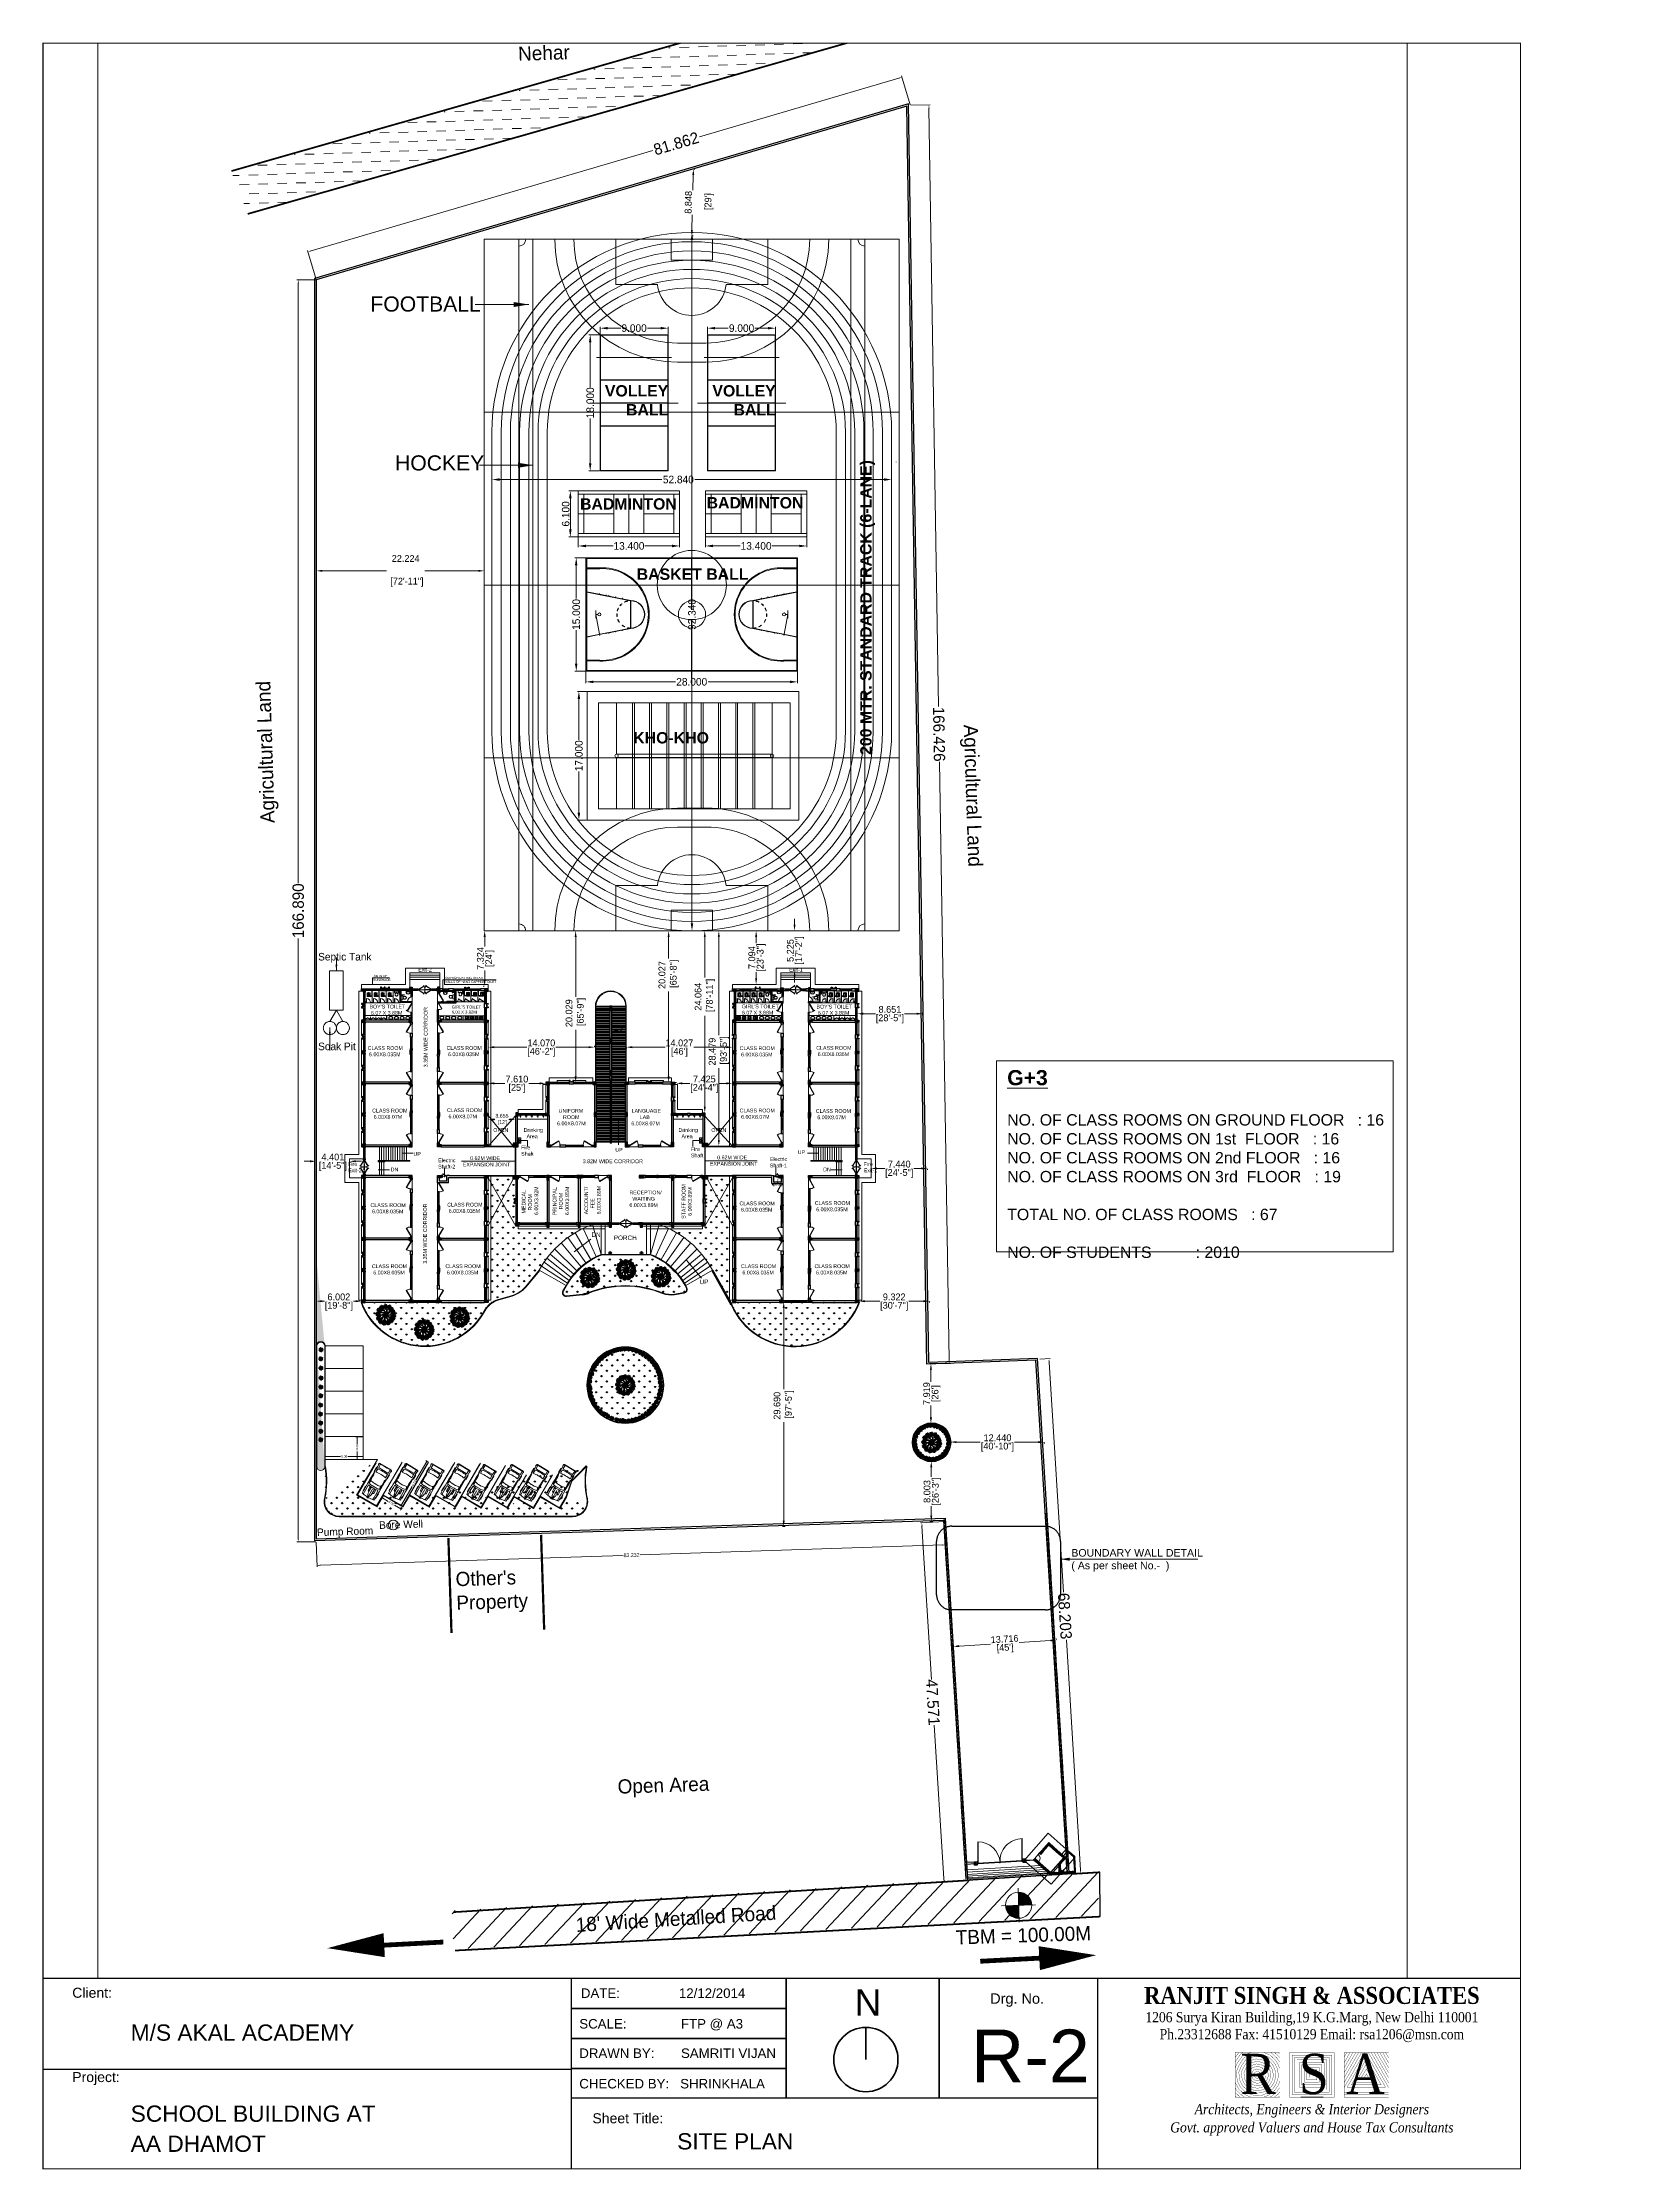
# Paper-space layout 'SITE PLAN' of a CAD drawing. Header units: millimetres. Extents: x 94.5 to 106.2, y -5.2 to 10.5.
# The model-space entities are those that its viewports show. They can reach past a viewport. Long polylines and large blocks are cut down to what shows.
import ezdxf

# ---------------------------------------------------------------- set-up
doc = ezdxf.new("R2010")
doc.units = ezdxf.units.MM
doc.header["$LTSCALE"] = 40
doc.header["$MEASUREMENT"] = 0
doc.header["$PDMODE"] = 32
doc.header["$PDSIZE"] = 0.02
for name, pattern in [('DASHDOT', [1, 0.5, -0.25, 0, -0.25]), ('DASHED', [0.75, 0.5, -0.25]), ('DASHED2', [0.375, 0.25, -0.125])]:
    doc.linetypes.add(name, pattern=pattern)
doc.layers.get('0').update_dxf_attribs({"linetype": 'CONTINUOUS', "lineweight": 20})
doc.layers.get('Defpoints').update_dxf_attribs({"linetype": 'CONTINUOUS', "lineweight": 20})
for name, color, linetype, lineweight in [('A-ANNO-TITL', 7, 'CONTINUOUS', 35), ('Arrow', 1, 'CONTINUOUS', 18), ('brick Hatch', 30, 'CONTINUOUS', 13), ('CLL LEV.', 15, 'CONTINUOUS', 18), ('Column', 252, 'CONTINUOUS', 30), ('Column Hatch', 253, 'CONTINUOUS', 13), ('CUBICAL TOILET', 160, 'CONTINUOUS', 15), ('Dim', 220, 'CONTINUOUS', 15), ('dim.1', 6, 'CONTINUOUS', 18), ('Dimens', 251, 'CONTINUOUS', 18), ('Door', 54, 'CONTINUOUS', 18), ('Electric Pole', 5, 'CONTINUOUS', 15), ('elevation', 7, 'CONTINUOUS', 9), ('EXPANSION JOINT', 248, 'CONTINUOUS', 20), ('Fixture', 44, 'CONTINUOUS', 15), ('Furniture', 13, 'CONTINUOUS', 15), ('Hatch', 42, 'CONTINUOUS', 15), ('Hidden', 30, 'DASHED', 18), ('Jali', 40, 'CONTINUOUS', 5), ('landscaping', 3, 'CONTINUOUS', 13), ('LINE', 22, 'CONTINUOUS', 13), ('Plaster', 141, 'CONTINUOUS', 5), ('Property Line', 1, 'CONTINUOUS', 30), ('Railing', 23, 'CONTINUOUS', 18), ('RAMP', 213, 'CONTINUOUS', 15), ('Services', 1, 'DASHED', 30), ('Stair', 1, 'CONTINUOUS', 15), ('TBM', 1, 'CONTINUOUS', 20), ('TEXT', 7, 'CONTINUOUS', 20), ('title', 7, 'CONTINUOUS', 35), ('TREE', 64, 'CONTINUOUS', 13), ('Ventilator', 6, 'DASHED', 18), ('Wall', 7, 'CONTINUOUS', 30), ('Window', 150, 'CONTINUOUS', 15), ('Window-Wall', 7, 'CONTINUOUS', 18)]:
    doc.layers.add(name, color=color, linetype=linetype, lineweight=lineweight)
doc.layers.add('Road', color=7, linetype='CONTINUOUS')
doc.styles.add('DIM', font='arial.ttf')
doc.styles.add('dim-stylus bt', font='arial.ttf')
doc.styles.add('L120', font='simplex.shx', dxfattribs={"height": 1})
doc.styles.get("Standard").update_dxf_attribs({"font": 'txt.shx', "height": 0.03937})
doc.styles.add('STYLE9', font='GOTHIC.TTF')
doc.styles.add('Tabrej', font='GOTHIC.TTF')
doc.styles.add('Tabrej.', font='GOTHIC.TTF', dxfattribs={"height": 1})
doc.styles.add('TITLE-MED', font='arial.ttf', dxfattribs={"height": 2000})
doc.styles.add('TITLE-MED-2', font='arial.ttf')
doc.dimstyles.new('1      100 (big)', dxfattribs={"dimscale": 100, "dimtxt": 10, "dimasz": 5, "dimexe": 5, "dimexo": 0, "dimgap": 1, "dimtad": 0, "dimdec": 0, "dimrnd": 5, "dimzin": 0, "dimdsep": 46, "dimtxsty": 'dim-stylus bt', "dimblk": 'ARCHTICK', "dimcen": 0, "dimdle": 5, "dimclrd": 256, "dimclre": 256, "dimclrt": 7, "dimadec": 0, "dimazin": 0, "dimtfac": 0.7, "dimtdec": 0, "dimtofl": 0, "dimtmove": 2, "dimatfit": 3, "dimfxl": 0, "dimtolj": 1, "dimtzin": 0, "dimlwd": 15, "dimlwe": 15, "dimarcsym": 0})
doc.dimstyles.new('Current Dim style', dxfattribs={"dimscale": 0.3, "dimtxt": 1.8, "dimasz": 1.2, "dimexe": 0.18, "dimexo": 1, "dimgap": 0.09, "dimtad": 0, "dimzin": 0, "dimdsep": 46, "dimtxsty": 'Tabrej', "dimcen": 0.09, "dimclrd": 256, "dimclre": 256, "dimclrt": 7, "dimadec": 0, "dimazin": 0, "dimtfac": 1, "dimtofl": 0, "dimtmove": 2, "dimatfit": 3, "dimfxl": 0, "dimtolj": 1, "dimtzin": 0, "dimlwd": -1, "dimlwe": -1, "dimarcsym": 0})
doc.dimstyles.new('DIM', dxfattribs={"dimtxt": 0.3, "dimasz": 0.4, "dimexe": 0.18, "dimexo": 0.0625, "dimgap": 0.09, "dimtad": 0, "dimdec": 3, "dimzin": 0, "dimdsep": 46, "dimtxsty": 'Tabrej', "dimcen": 0, "dimclrd": 251, "dimclre": 256, "dimclrt": 7, "dimadec": 0, "dimazin": 0, "dimtfac": 1, "dimtdec": 3, "dimtofl": 0, "dimtmove": 0, "dimatfit": 3, "dimfxl": 0, "dimtolj": 1, "dimtzin": 0, "dimlwd": -1, "dimlwe": -1, "dimarcsym": 0})
doc.dimstyles.new('DIMEN', dxfattribs={"dimtxt": 0.2, "dimasz": 0.25, "dimexe": 0.18, "dimexo": 0.0625, "dimgap": 0.09, "dimtad": 0, "dimdec": 3, "dimzin": 0, "dimdsep": 46, "dimtxsty": 'Tabrej', "dimcen": 0, "dimclrd": 256, "dimclre": 256, "dimclrt": 7, "dimadec": 0, "dimazin": 0, "dimtfac": 1, "dimtdec": 3, "dimtofl": 0, "dimtmove": 0, "dimatfit": 1, "dimfxl": 0, "dimtolj": 1, "dimtzin": 0, "dimlwd": -1, "dimlwe": -1, "dimarcsym": 0})
doc.dimstyles.get("Standard").update_dxf_attribs({"dimtxt": 0.18, "dimasz": 0.18, "dimexe": 0.18, "dimexo": 0.0625, "dimgap": 0.09, "dimtad": 0, "dimtih": 1, "dimtoh": 1, "dimdec": 4, "dimzin": 0, "dimdsep": 46, "dimtxsty": 'Standard', "dimcen": 0.09, "dimadec": 0, "dimazin": 0, "dimtfac": 1, "dimtdec": 4, "dimtofl": 0, "dimtmove": 0, "dimatfit": 3, "dimfxl": 0, "dimtolj": 1, "dimtzin": 0, "dimarcsym": 0})
doc.dimstyles.new('Tabrej', dxfattribs={"dimtxt": 0.5, "dimasz": 0.45, "dimexe": 0.18, "dimexo": 0.0625, "dimgap": 0.09, "dimtad": 0, "dimdec": 3, "dimzin": 0, "dimdsep": 46, "dimtxsty": 'Tabrej', "dimcen": 0, "dimclrd": 256, "dimclre": 256, "dimclrt": 7, "dimaunit": 1, "dimadec": 3, "dimazin": 0, "dimtfac": 1, "dimtdec": 3, "dimtofl": 0, "dimtmove": 0, "dimatfit": 3, "dimfxl": 0, "dimtolj": 1, "dimtzin": 0, "dimlwd": -1, "dimlwe": -1, "dimarcsym": 0})
pattern_1 = [(90, (0, -55.49594), (-0.70710678, 0.70710678), [0.1875, -1.22671356]), (45, (0, -55.4959), (-0.70710678, 0.70710678), [0.1875, -0.8125]), (135, (0, -55.4959), (-0.70710678, -0.70710678), [0.1875, -0.8125])]

psp = doc.layouts.new('SITE PLAN')

# ---------------------------------------------------------------- texts
at = {"layer": 'A-ANNO-TITL', "color": 0, "style": 'TITLE-MED'}
for s, height, p in [('Client:', 0.074, (94.674, -3.889)), ('       N', 0.1946, (99.917, -4.021)), ('Drg. No.', 0.0764, (101.445, -3.933)), ('Project:', 0.074, (94.674, -4.511)), ('Sheet Title:', 0.074, (98.511, -4.815))]:
    psp.add_text(s, height=height, dxfattribs=at).set_placement(p)
at = {"layer": 'A-ANNO-TITL', "style": 'TITLE-MED-2'}
for s, height, p in [('M/S AKAL ACADEMY', 0.12, (95.105, -4.206)), ('R-2', 0.3892, (101.304, -4.513)), ('SCHOOL BUILDING AT', 0.12, (95.105, -4.804)), ('AA DHAMOT', 0.12, (95.105, -5.026)), ('SITE PLAN ', 0.12, (99.136, -5.008))]:
    psp.add_text(s, height=height, dxfattribs=at).set_placement(p)
at = {"layer": 'TEXT', "ltscale": 0.05, "char_height": 0.07, "attachment_point": 1, "style": 'L120'}
for s, insert, width in [('{\\fArial|b0|i0|c0|p34;DATE:^I      12/12/2014}', (98.426, -3.82), 1.51122), ('{\\fArial|b0|i0|c0|p34;SCALE:^I       FTP @ A3}', (98.414, -4.046), 1.66884), ('{\\fArial|b0|i0|c0|p34;DRAWN BY:^I       SAMRITI VIJAN}', (98.414, -4.263), 1.6347), ('{\\fArial|b0|i0|c0|p34;CHECKED BY:   SHRINKHALA}', (98.414, -4.488), 1.49846)]:
    psp.add_mtext(s, dxfattribs=dict(at, insert=insert, width=width))

msp = doc.modelspace()

# ---------------------------------------------------------------- texts
at = {"layer": 'TEXT', "style": 'STYLE9'}
for s, height, rotation, p in [('Nehar', 1.875, 1.866489, (5233.9475, -228.5101)), ('Agricultural Land', 1.875, 91.866489, (5201.7531, -329.2935)), ('Agricultural Land', 1.875, 271.866489, (5292.8399, -316.3106)), ('Bore Well', 1, 1.866489, (5215.5544, -422.6493)), ('Pump Room', 1, 1.866489, (5207.346, -423.5992)), ("Other's", 1.875, 1.866489, (5225.6808, -430.2278)), ('Property', 1.875, 1.866489, (5225.7826, -433.3534)), ('Open Area', 1.875, 1.866489, (5247.1052, -457.6632)), ("18' Wide Metalled Road", 1.875, 3.532813, (5241.5988, -475.9506)), ('TBM = 100.00M ', 1.875, 1.866489, (5291.802, -477.6108))]:
    msp.add_text(s, height=height, rotation=rotation, dxfattribs=at).set_placement(p)
for s, p in [('Septic Tank', (5207.4774, -347.4763)), ('Soak Pit', (5207.4755, -359.3378))]:
    msp.add_text(s, height=1, dxfattribs=at).set_placement(p)
at = {"layer": 'TEXT', "linetype": 'ByBlock', "char_height": 2, "width": 13.981585, "attachment_point": 7, "style": 'DIM'}
for s, insert in [('FOOTBALL', (5214.392, -261.6903)), ('HOCKEY', (5217.6459, -282.7052))]:
    msp.add_mtext(s, dxfattribs=dict(at, insert=insert))
at = {"layer": 'TEXT', "insert": (5298.5883, -361.9715), "char_height": 1, "attachment_point": 1, "style": 'DIM'}
msp.add_mtext_dynamic_manual_height_columns('{\\fArial|b1|i0|c0|p34;\\H2x;\\LG+3\\P\\fArial|b0|i0|c0|p34;\\H0.75x;\\l\\PNO. OF CLASS ROOMS ON GROUND FLOOR   : 16\\PNO. OF CLASS ROOMS ON 1st  FLOOR   : 16\\PNO. OF CLASS ROOMS ON 2nd FLOOR   : 16\\PNO. OF CLASS ROOMS ON 3rd  FLOOR   : 19\\P\\PTOTAL NO. OF CLASS ROOMS   : 67\\P\\PNO. OF STUDENTS          : 2010}', width=59.940655, gutter_width=5, heights=[33.6865], dxfattribs=at)

# ---------------------------------------------------------------- blocks, each defined once
blk = doc.blocks.new('RSA LOGO')
at = {"layer": 'A-ANNO-TITL', "color": 7, "lineweight": 5}
blk.add_line((-164, -1741), (164, -1741), dxfattribs=at)
at = {"layer": 'A-ANNO-TITL', "color": 7, "lineweight": 5, "const_width": 4.37}
for points in [[(-1130, -1315), (-1100, -1245), (-1015, -1124), (-891, -1085)], [(-1130, -1315), (-1100, -1245), (-1015, -1124), (-891, -1085)], [(-1130, -1225), (-1037, -1093), (-1013, -1085)], [(-1130, -1098), (-1121, -1085)], [(-1130, -1161), (-1076, -1085)], [(-707, -1085), (-615, -1122), (-542, -1191), (-504, -1246), (-476, -1309), (-474, -1321)], [(-707, -1085), (-615, -1122), (-542, -1191), (-504, -1246), (-476, -1309), (-474, -1321)], [(-610, -1085), (-595, -1091), (-514, -1167), (-474, -1225)], [(-548, -1085), (-486, -1143), (-474, -1161)], [(-495, -1085), (-474, -1105)], [(514, -1085), (474, -1154)], [(562, -1085), (474, -1238)], [(604, -1085), (474, -1311)], [(646, -1085), (474, -1384)], [(689, -1085), (474, -1457)], [(731, -1085), (474, -1530)], [(773, -1085), (474, -1603)], [(1130, -1603), (831, -1085)], [(1130, -1530), (873, -1085)], [(1130, -1457), (915, -1085)], [(1130, -1384), (957, -1085)], [(1130, -1311), (999, -1085)], [(1130, -1238), (1042, -1085)], [(1130, -1165), (1084, -1085)], [(-894, -1741), (-915, -1736), (-966, -1713), (-1014, -1682), (-1078, -1621), (-1130, -1520)], [(-894, -1741), (-915, -1736), (-966, -1713), (-1014, -1682), (-1078, -1621), (-1130, -1520)], [(-474, -1506), (-490, -1559), (-546, -1643), (-609, -1695), (-658, -1723), (-706, -1741)], [(-474, -1506), (-490, -1559), (-546, -1643), (-609, -1695), (-658, -1723), (-706, -1741)], [(-990, -1741), (-1036, -1710), (-1107, -1643), (-1130, -1599)], [(-1056, -1741), (-1059, -1739), (-1130, -1672)], [(-1110, -1741), (-1130, -1722)], [(-474, -1601), (-519, -1668), (-588, -1725), (-616, -1741)], [(-474, -1666), (-491, -1693), (-550, -1741)], [(-474, -1725), (-493, -1741)], [(474, -1632), (1130, -1632)], [(474, -1668), (1130, -1668)], [(474, -1705), (1130, -1705)]]:
    blk.add_lwpolyline(points, dxfattribs=at)
for points in [[(-1130, -1741), (-474, -1741), (-474, -1085), (-1130, -1085)], [(-802, -1718), (-851, -1715), (-903, -1701), (-949, -1681), (-991, -1653), (-1048, -1599), (-1097, -1504), (-1112, -1366), (-1068, -1263), (-992, -1155), (-830, -1104), (-721, -1119), (-635, -1154), (-570, -1215), (-536, -1264), (-511, -1320), (-498, -1383), (-497, -1458), (-523, -1543), (-573, -1619), (-630, -1665), (-674, -1690), (-733, -1713)], [(-802, -1682), (-845, -1678), (-891, -1667), (-931, -1649), (-968, -1624), (-1019, -1576), (-1062, -1493), (-1075, -1371), (-1036, -1281), (-969, -1186), (-827, -1141), (-730, -1155), (-655, -1185), (-597, -1239), (-568, -1282), (-546, -1331), (-535, -1387), (-534, -1452), (-556, -1527), (-601, -1594), (-650, -1635), (-690, -1657), (-742, -1677)], [(-802, -1645), (-839, -1642), (-879, -1632), (-914, -1617), (-945, -1596), (-989, -1554), (-1026, -1482), (-1038, -1377), (-1004, -1299), (-946, -1217), (-824, -1179), (-739, -1190), (-675, -1216), (-625, -1263), (-600, -1300), (-581, -1342), (-571, -1391), (-570, -1447), (-590, -1512), (-628, -1569), (-671, -1605), (-705, -1624), (-750, -1641)], [(-802, -1609), (-833, -1606), (-867, -1598), (-896, -1585), (-923, -1567), (-960, -1532), (-991, -1472), (-1000, -1383), (-972, -1317), (-924, -1248), (-820, -1216), (-749, -1226), (-695, -1247), (-653, -1287), (-632, -1318), (-616, -1353), (-607, -1395), (-607, -1442), (-623, -1496), (-656, -1545), (-692, -1575), (-721, -1591), (-758, -1605)], [(-802, -1572), (-827, -1570), (-855, -1563), (-878, -1553), (-900, -1538), (-930, -1510), (-955, -1461), (-963, -1388), (-940, -1334), (-901, -1279), (-817, -1253), (-758, -1261), (-715, -1279), (-681, -1311), (-664, -1335), (-651, -1364), (-644, -1399), (-643, -1437), (-656, -1480), (-683, -1520), (-713, -1545), (-736, -1558), (-766, -1569)], [(-328, -1741), (328, -1741), (328, -1085), (-328, -1085)], [(-292, -1705), (292, -1705), (292, -1122), (-292, -1122)], [(-255, -1668), (255, -1668), (255, -1158), (-255, -1158)], [(-219, -1632), (219, -1632), (219, -1194), (-219, -1194)], [(-182, -1595), (182, -1595), (182, -1231), (-182, -1231)], [(1130, -1741), (474, -1741), (474, -1085), (1130, -1085)], [(520, -1595), (1084, -1595), (802, -1108)], [(583, -1559), (1020, -1559), (802, -1180)], [(646, -1523), (957, -1523), (802, -1253)], [(-802, -1536), (-821, -1534), (-843, -1528), (-861, -1520), (-877, -1510), (-900, -1487), (-920, -1450), (-926, -1394), (-908, -1352), (-878, -1310), (-814, -1290), (-768, -1297), (-735, -1310), (-708, -1335), (-696, -1353), (-686, -1375), (-680, -1403), (-680, -1432), (-690, -1464), (-710, -1495), (-734, -1515), (-752, -1525), (-774, -1533)], [(-802, -1499), (-815, -1498), (-831, -1494), (-843, -1488), (-854, -1481), (-871, -1465), (-884, -1439), (-889, -1400), (-876, -1370), (-856, -1341), (-811, -1327), (-777, -1332), (-755, -1341), (-736, -1359), (-727, -1371), (-721, -1386), (-717, -1407), (-716, -1427), (-723, -1449), (-738, -1471), (-754, -1484), (-767, -1492), (-782, -1497)], [(-802, -1462), (-809, -1462), (-819, -1459), (-826, -1456), (-831, -1453), (-841, -1443), (-849, -1429), (-851, -1406), (-844, -1388), (-833, -1373), (-808, -1365), (-787, -1368), (-775, -1372), (-764, -1383), (-759, -1389), (-756, -1398), (-753, -1411), (-753, -1421), (-756, -1433), (-765, -1446), (-775, -1454), (-783, -1459), (-790, -1461)], [(-802, -1426), (-803, -1426), (-807, -1425), (-808, -1424), (-809, -1424), (-812, -1421), (-813, -1418), (-814, -1411), (-812, -1406), (-810, -1404), (-805, -1402), (-796, -1403), (-795, -1403), (-792, -1407), (-791, -1407), (-791, -1409), (-789, -1415), (-789, -1416), (-790, -1417), (-792, -1421), (-796, -1424), (-798, -1425), (-798, -1426)], [(-146, -1559), (146, -1559), (146, -1267), (-146, -1267)], [(-109, -1523), (109, -1523), (109, -1304), (-109, -1304)], [(-109, -1523), (109, -1523), (109, -1304), (-109, -1304)], [(-73, -1486), (73, -1486), (73, -1340), (-73, -1340)], [(-73, -1486), (73, -1486), (73, -1340), (-73, -1340)], [(-36, -1450), (36, -1450), (36, -1377), (-36, -1377)], [(710, -1486), (894, -1486), (802, -1326)], [(773, -1450), (831, -1450), (802, -1399)]]:
    blk.add_lwpolyline(points, close=True, dxfattribs=at)
at = {"layer": 'A-ANNO-TITL', "color": 7, "attachment_point": 2, "style": 'DIM'}
for s, insert, char_height, width in [('{\\fGaramond|b1|i0|c0|p18;RANJIT SINGH & ASSOCIATES}', (0, -120), 250, 12443), ('{\\fGaramond|b0|i0|c0|p18;1206 Surya Kiran Building,19 K.G.Marg, New Delhi 110001\\PPh.23312688 Fax: 41510129 Email: rsa1206@msn.com}', (0, -490), 150, 6610.1), ('{\\fgaramond|b0|i1|c0|p18;\\H0.8333x;Architects, Engineers & Interior Designers}', (0, -1844), 180, 6610.1), ('{\\fgaramond|b0|i1|c0|p18;\\H0.8333x;Govt. approved Valuers and House Tax Consultants}', (0, -2111), 180, 6610.1)]:
    blk.add_mtext(s, dxfattribs=dict(at, insert=insert, char_height=char_height, width=width))
at = {"layer": 'A-ANNO-TITL', "color": 252, "lineweight": -3, "char_height": 590.49, "width": 320.44, "attachment_point": 1, "style": 'DIM'}
for s, insert in [('{\\fGaramond|b0|i0|c0|p18;\\C5;R}', (-1053, -1103)), ('{\\fGaramond|b0|i0|c0|p18;\\C5;S}', (-189, -1103)), ('{\\fGaramond|b0|i0|c0|p18;\\C5;A}', (504, -1103))]:
    blk.add_mtext(s, dxfattribs=dict(at, insert=insert))
blk = doc.blocks.new('*D28')
at = {"layer": 'Defpoints', "color": 0, "ltscale": 0.05, "transparency": 16777216}
for p in [(5284.68, -230.67), (5285.77, -234.39), (5207.23, -257.47)]:
    blk.add_point(p, dxfattribs=at)
at = {"layer": 'Dim', "ltscale": 0.05, "transparency": 16777216}
for p, q in [((5285.75, -234.33), (5284.63, -230.5)), ((5284.25, -230.8), (5257.89, -238.55)), ((5206.57, -253.63), (5251.75, -240.35)), ((5207.21, -257.41), (5206.09, -253.58))]:
    blk.add_line(p, q, dxfattribs=at)
for points in [[(5284.23, -230.73), (5284.27, -230.87), (5284.68, -230.67)], [(5206.55, -253.56), (5206.59, -253.7), (5206.14, -253.76)]]:
    blk.add_solid(points, dxfattribs=at)
at = {"layer": 'Dim', "color": 7, "lineweight": 35, "ltscale": 0.05, "transparency": 16777216, "insert": (5254.82, -239.45), "char_height": 1.5, "attachment_point": 5, "rotation": 16.3782, "style": 'Tabrej'}
blk.add_mtext('\\A1;81.862', dxfattribs=at)
blk = doc.blocks.new('*D29')
at = {"layer": 'Defpoints', "color": 0, "ltscale": 0.05, "transparency": 16777216}
for p in [(5285.77, -234.39), (5288.44, -400.79), (5290.91, -400.75)]:
    blk.add_point(p, dxfattribs=at)
at = {"layer": 'Dim', "ltscale": 0.05, "transparency": 16777216}
for p, q in [((5285.83, -234.39), (5288.42, -234.34)), ((5288.24, -234.8), (5289.51, -313.89)), ((5290.9, -400.3), (5289.63, -321.21)), ((5288.5, -400.79), (5291.09, -400.75))]:
    blk.add_line(p, q, dxfattribs=at)
for points in [[(5288.32, -234.8), (5288.17, -234.8), (5288.24, -234.35)], [(5290.97, -400.3), (5290.82, -400.3), (5290.91, -400.75)]]:
    blk.add_solid(points, dxfattribs=at)
at = {"layer": 'Dim', "color": 7, "lineweight": 35, "ltscale": 0.05, "transparency": 16777216, "insert": (5289.57, -317.55), "char_height": 1.5, "attachment_point": 5, "rotation": 270.9192, "style": 'Tabrej'}
blk.add_mtext('\\A1;166.426', dxfattribs=at)
blk = doc.blocks.new('*D30')
at = {"layer": 'Defpoints', "color": 0, "ltscale": 0.05, "transparency": 16777216}
for p in [(5207.23, -257.47), (5204.84, -424.36), (5207.22, -424.36)]:
    blk.add_point(p, dxfattribs=at)
at = {"layer": 'Dim', "ltscale": 0.05, "transparency": 16777216}
for p, q in [((5207.17, -257.47), (5204.67, -257.47)), ((5204.85, -257.92), (5204.85, -337.25)), ((5204.84, -423.91), (5204.85, -344.58)), ((5207.16, -424.36), (5204.66, -424.36))]:
    blk.add_line(p, q, dxfattribs=at)
for points in [[(5204.78, -257.92), (5204.93, -257.92), (5204.85, -257.47)], [(5204.77, -423.91), (5204.92, -423.91), (5204.84, -424.36)]]:
    blk.add_solid(points, dxfattribs=at)
at = {"layer": 'Dim', "color": 7, "lineweight": 35, "ltscale": 0.05, "transparency": 16777216, "insert": (5204.85, -340.91), "char_height": 1.5, "attachment_point": 5, "rotation": 89.9973, "style": 'Tabrej'}
blk.add_mtext('\\A1;166.890', dxfattribs=at)
blk = doc.blocks.new('*D31')
at = {"layer": 'Defpoints', "color": 0, "ltscale": 0.05, "transparency": 16777216}
for p in [(5290.41, -421.65), (5207.22, -424.36), (5290.51, -424.76)]:
    blk.add_point(p, dxfattribs=at)
at = {"layer": 'Dim', "ltscale": 0.05, "transparency": 16777216}
for p, q in [((5290.41, -421.71), (5290.52, -424.94)), ((5207.22, -424.42), (5207.33, -427.65)), ((5207.77, -427.45), (5247.79, -426.15)), ((5290.06, -424.77), (5250.04, -426.08))]:
    blk.add_line(p, q, dxfattribs=at)
for points in [[(5290.06, -424.7), (5290.06, -424.85), (5290.51, -424.76)], [(5207.77, -427.38), (5207.78, -427.53), (5207.32, -427.47)]]:
    blk.add_solid(points, dxfattribs=at)
at = {"layer": 'Dim', "color": 7, "ltscale": 0.05, "transparency": 16777216, "insert": (5248.92, -426.11), "char_height": 0.5, "attachment_point": 5, "rotation": 1.8665, "style": 'Tabrej'}
blk.add_mtext('\\A1;83.232', dxfattribs=at)
blk = doc.blocks.new('*D32')
at = {"layer": 'Defpoints', "color": 0, "ltscale": 0.05, "transparency": 16777216}
for p in [(5302.83, -400.21), (5307.03, -468.28), (5308.31, -468.2)]:
    blk.add_point(p, dxfattribs=at)
at = {"layer": 'Dim', "ltscale": 0.05, "transparency": 16777216}
for p, q in [((5302.89, -400.21), (5304.29, -400.12)), ((5304.14, -400.58), (5306.02, -431.01)), ((5308.28, -467.76), (5306.41, -437.32)), ((5307.09, -468.28), (5308.49, -468.19))]:
    blk.add_line(p, q, dxfattribs=at)
for points in [[(5304.21, -400.58), (5304.06, -400.58), (5304.11, -400.13)], [(5308.36, -467.75), (5308.21, -467.76), (5308.31, -468.2)]]:
    blk.add_solid(points, dxfattribs=at)
at = {"layer": 'Dim', "color": 7, "lineweight": 35, "ltscale": 0.05, "transparency": 16777216, "insert": (5306.21, -434.17), "char_height": 1.5, "attachment_point": 5, "rotation": 273.5315, "style": 'Tabrej'}
blk.add_mtext('\\A1;68.203', dxfattribs=at)
blk = doc.blocks.new('*D33')
at = {"layer": 'Defpoints', "color": 0, "ltscale": 0.05, "transparency": 16777216}
for p in [(5290.41, -421.65), (5290.23, -469.32), (5293.34, -469.13)]:
    blk.add_point(p, dxfattribs=at)
at = {"layer": 'Dim', "ltscale": 0.05, "transparency": 16777216}
for p, q in [((5290.35, -421.65), (5287.12, -421.85)), ((5287.32, -422.29), (5288.58, -442.58)), ((5290.2, -468.87), (5288.95, -448.58)), ((5293.28, -469.13), (5290.05, -469.33))]:
    blk.add_line(p, q, dxfattribs=at)
for points in [[(5287.4, -422.29), (5287.25, -422.29), (5287.3, -421.84)], [(5290.27, -468.87), (5290.12, -468.88), (5290.23, -469.32)]]:
    blk.add_solid(points, dxfattribs=at)
at = {"layer": 'Dim', "color": 7, "lineweight": 35, "ltscale": 0.05, "transparency": 16777216, "insert": (5288.76, -445.58), "char_height": 1.5, "attachment_point": 5, "rotation": 273.5328, "style": 'Tabrej'}
blk.add_mtext('\\A1;47.571', dxfattribs=at)
blk = doc.blocks.new('BM')
at = {"layer": 'TBM'}
for points in [[(0, 0), (-0.144, 0, 0.414214), (0, -0.144)], [(0, 0.144), (0, 0), (0.144, 0, 0.414214)]]:
    blk.add_hatch(color=256, dxfattribs=at).paths.add_polyline_path(points)
for p, q in [((-0.187, 0), (0.187, 0)), ((0, -0.187), (0, 0.187))]:
    blk.add_line(p, q, dxfattribs=at)
blk.add_circle((0, 0), 0.144, dxfattribs=at)
blk = doc.blocks.new('arrow')
at = {"layer": 'Arrow', "color": 1}
blk.add_lwpolyline([(28337.06, 27068.61, 0, 1.27, 0), (28340.07, 27068.61, 0.253, 8.11, 0)], format="xyseb", dxfattribs=at)
at = {"layer": 'Arrow', "color": 1, "const_width": 0.253}
blk.add_lwpolyline([(28340.07, 27068.61), (28343.2, 27068.61)], dxfattribs=at)
blk = doc.blocks.new('*D34')
at = {"layer": 'Defpoints', "color": 0, "ltscale": 0.05, "transparency": 16777216}
for p in [(5291.43, -438.2), (5305.12, -437.35), (5305.12, -437.35)]:
    blk.add_point(p, dxfattribs=at)
at = {"layer": 'Dim', "ltscale": 0.05, "transparency": 16777216}
for p, q in [((5291.43, -438.13), (5291.42, -438.02)), ((5292.23, -438.15), (5296.4, -437.89)), ((5304.32, -437.4), (5300.16, -437.66)), ((5305.12, -437.29), (5305.11, -437.17))]:
    blk.add_line(p, q, dxfattribs=at)
for points in [[(5292.22, -438.01), (5292.24, -438.28), (5291.43, -438.2)], [(5304.32, -437.27), (5304.33, -437.53), (5305.12, -437.35)]]:
    blk.add_solid(points, dxfattribs=at)
at = {"layer": 'Dim', "color": 7, "ltscale": 0.05, "transparency": 16777216, "char_height": 0.9, "attachment_point": 5, "rotation": 3.5328, "style": 'Tabrej'}
for s, insert in [('\\A1;13.716', (5298.24, -437.21)), ("\\A1;[45']", (5298.32, -438.45))]:
    blk.add_mtext(s, dxfattribs=dict(at, insert=insert))
blk = doc.blocks.new('*D35')
at = {"layer": 'Defpoints', "color": 0, "ltscale": 0.05, "transparency": 16777216}
for p in [(5288.58, -413.7), (5288.55, -421.7), (5288.85, -421.7)]:
    blk.add_point(p, dxfattribs=at)
at = {"layer": 'Dim', "ltscale": 0.05, "transparency": 16777216}
for p, q in [((5288.52, -413.7), (5288.37, -413.7)), ((5288.55, -414.5), (5288.55, -415.78)), ((5288.78, -421.7), (5288.37, -421.7)), ((5288.55, -420.9), (5288.55, -419.62))]:
    blk.add_line(p, q, dxfattribs=at)
for points in [[(5288.42, -414.5), (5288.68, -414.5), (5288.55, -413.7)], [(5288.42, -420.9), (5288.68, -420.9), (5288.55, -421.7)]]:
    blk.add_solid(points, dxfattribs=at)
at = {"layer": 'Dim', "color": 7, "ltscale": 0.05, "transparency": 16777216, "char_height": 0.9, "attachment_point": 5, "rotation": 90, "style": 'Tabrej'}
for s, insert in [('\\A1;8.003', (5287.99, -417.7)), ('\\A1;[26\'-3"]\\P', (5289.22, -417.7))]:
    blk.add_mtext(s, dxfattribs=dict(at, insert=insert))
blk = doc.blocks.new('*D36')
at = {"layer": 'Defpoints', "color": 0, "ltscale": 0.05, "transparency": 16777216}
for p in [(5288.5, -400.79), (5288.5, -400.79), (5288.59, -408.71)]:
    blk.add_point(p, dxfattribs=at)
at = {"layer": 'Dim', "ltscale": 0.05, "transparency": 16777216}
for p, q in [((5288.44, -400.79), (5288.32, -400.79)), ((5288.5, -401.59), (5288.5, -403.18)), ((5288.5, -407.91), (5288.5, -406.32)), ((5288.53, -408.71), (5288.32, -408.71))]:
    blk.add_line(p, q, dxfattribs=at)
for points in [[(5288.37, -401.59), (5288.64, -401.59), (5288.5, -400.79)], [(5288.37, -407.91), (5288.64, -407.91), (5288.5, -408.71)]]:
    blk.add_solid(points, dxfattribs=at)
at = {"layer": 'Dim', "color": 7, "ltscale": 0.05, "transparency": 16777216, "char_height": 0.9, "attachment_point": 5, "rotation": 90, "style": 'Tabrej'}
for s, insert in [('\\A1;7.919', (5287.94, -404.75)), ("\\A1;[26']\\P", (5289.18, -404.75))]:
    blk.add_mtext(s, dxfattribs=dict(at, insert=insert))
blk = doc.blocks.new('*D37')
at = {"layer": 'Defpoints', "color": 0, "ltscale": 0.05, "transparency": 16777216}
for p in [(5291.08, -411.16), (5303.52, -411.16), (5303.52, -411.16)]:
    blk.add_point(p, dxfattribs=at)
at = {"layer": 'Dim', "ltscale": 0.05, "transparency": 16777216}
for p, q in [((5291.08, -411.22), (5291.08, -411.34)), ((5291.88, -411.16), (5295.03, -411.16)), ((5302.72, -411.16), (5299.57, -411.16)), ((5303.52, -411.22), (5303.52, -411.34))]:
    blk.add_line(p, q, dxfattribs=at)
for points in [[(5291.88, -411.03), (5291.88, -411.3), (5291.08, -411.16)], [(5302.72, -411.03), (5302.72, -411.3), (5303.52, -411.16)]]:
    blk.add_solid(points, dxfattribs=at)
at = {"layer": 'Dim', "color": 7, "ltscale": 0.05, "transparency": 16777216, "char_height": 0.9, "attachment_point": 5, "style": 'Tabrej'}
for s, insert in [('\\A1;12.440', (5297.3, -410.6)), ('\\A1;[40\'-10"]\\P', (5297.3, -411.83))]:
    blk.add_mtext(s, dxfattribs=dict(at, insert=insert))
blk = doc.blocks.new('*D38')
at = {"layer": 'Defpoints', "color": 0, "ltscale": 0.05, "transparency": 16777216}
for p in [(5207.23, -295.95), (5207.23, -295.95), (5229.45, -295.95)]:
    blk.add_point(p, dxfattribs=at)
at = {"layer": 'Dim', "ltscale": 0.05, "transparency": 16777216}
for p, q in [((5207.23, -295.89), (5207.23, -295.77)), ((5208.03, -295.95), (5216.52, -295.95)), ((5228.65, -295.95), (5221.58, -295.95)), ((5229.45, -295.89), (5229.45, -295.77))]:
    blk.add_line(p, q, dxfattribs=at)
for points in [[(5208.03, -295.82), (5208.03, -296.08), (5207.23, -295.95)], [(5228.65, -295.82), (5228.65, -296.08), (5229.45, -295.95)]]:
    blk.add_solid(points, dxfattribs=at)
at = {"layer": 'Dim', "color": 7, "ltscale": 0.05, "transparency": 16777216, "insert": (5219.05, -295.95), "char_height": 0.9, "attachment_point": 5, "rotation": 359.9992, "style": 'Tabrej'}
blk.add_mtext('\\A1;22.224\\P\\P [72\'-11"]', dxfattribs=at)
blk = doc.blocks.new('Football Min')
for p, q in [((396, 3600), (396, 3364)), ((-900, 1800), (900, 1800)), ((396, 0), (396, 236))]:
    blk.add_line(p, q)
for points in [[(-900, 3600), (-900, 0), (900, 0), (900, 3600)], [(-108, 3600), (108, 3600), (108, 3492), (-108, 3492)], [(-108, 108), (108, 108), (108, 0), (-108, 0)]]:
    blk.add_lwpolyline(points, close=True)
for points in [[(-179, 3364), (-396, 3364), (-396, 3600)], [(396, 3364), (179, 3364)], [(-900, 1151), (-900, 1190)], [(900, 1131), (900, 0), (-900, 0), (-900, 1131)], [(900, 1190), (900, 1151)], [(-179, 236), (-396, 236), (-396, 0)], [(396, 236), (179, 236)]]:
    blk.add_lwpolyline(points)
blk.add_circle((0, 1800), 180)
for centre, radius, start, end in [((-900, 3600), 35.4, 270, 0), ((900, 3600), 35.4, 180, 270), ((0, 3384), 180, 186.3086, 353.6914), ((0, 216), 180, 6.3086, 173.6914), ((-900, 0), 35.4, 0, 90), ((900, 0), 35.4, 90, 180)]:
    blk.add_arc(centre, radius, start, end)
blk = doc.blocks.new('Hockey')
for p, q in [((-1080, 3600), (1080, 3600)), ((-1080, 0), (-1080, 3600)), ((1080, 0), (1080, 3600)), ((-74, 3060), (74, 3060)), ((-1080, 1800), (1080, 1800)), ((-74, 540), (74, 540)), ((-1080, 0), (1080, 0))]:
    blk.add_line(p, q)
at = {"linetype": 'DASHED', "ltscale": 6000}
for p, q in [((-828, 0), (-828, 3600)), ((828, 0), (828, 3600)), ((-74, 2961), (74, 2961)), ((-1080, 2700), (1080, 2700)), ((-1080, 900), (1080, 900)), ((-74, 639), (74, 639))]:
    blk.add_line(p, q, dxfattribs=at)
for centre, start, end in [((-74, 3600), 180, 270), ((74, 3600), 270, 0), ((-74, 0), 90, 180), ((74, 0), 0, 90)]:
    blk.add_arc(centre, 639, start, end, dxfattribs=at)
for centre, start, end in [((-74, 3600), 180, 270), ((74, 3600), 270, 0), ((-74, 0), 90, 180), ((74, 0), 0, 90)]:
    blk.add_arc(centre, 540, start, end)
blk = doc.blocks.new('s')
at = {"layer": 'Wall'}
for p, q in [((2353989, -1671014), (2354064, -1671014)), ((2353989, -1671014), (2353989, -1671017)), ((2353992, -1671020), (2354055, -1671020)), ((2354058, -1671023), (2354058, -1671086)), ((2354061, -1671089), (2354064, -1671089)), ((2354064, -1671014), (2354064, -1671089))]:
    blk.add_line(p, q, dxfattribs=at)
for centre, start, end in [((2353992, -1671017), 180, 270), ((2354055, -1671023), 0, 90), ((2354061, -1671086), 180, 270)]:
    blk.add_arc(centre, 3, start, end, dxfattribs=at)
blk = doc.blocks.new('Door')
for p, q in [((0, 0.46), (0, 0.44)), ((0, 0.46), (0.92, 0.46)), ((0, 0.44), (0.92, 0.44))]:
    blk.add_line(p, q)
blk.add_arc((0, 0.46), 0.917, 270, 0)
blk = doc.blocks.new('*D39')
at = {"layer": 'Defpoints', "color": 0, "ltscale": 0.05, "transparency": 16777216}
for p in [(5257.1, -242.81), (5257.1, -242.81), (5256.88, -251.66)]:
    blk.add_point(p, dxfattribs=at)
at = {"layer": 'Dim', "ltscale": 0.05, "transparency": 16777216}
for p, q in [((5257.08, -243.61), (5257.03, -245.63)), ((5257.16, -242.82), (5257.28, -242.82)), ((5256.9, -250.86), (5256.95, -248.85)), ((5256.94, -251.66), (5257.06, -251.66))]:
    blk.add_line(p, q, dxfattribs=at)
for points in [[(5256.94, -243.61), (5257.21, -243.62), (5257.1, -242.81)], [(5256.77, -250.86), (5257.03, -250.86), (5256.88, -251.66)]]:
    blk.add_solid(points, dxfattribs=at)
at = {"layer": 'Dim', "color": 7, "ltscale": 0.05, "transparency": 16777216, "char_height": 0.9, "attachment_point": 5, "rotation": 88.6195, "style": 'Tabrej'}
for s, insert in [('\\A1;8.848', (5256.43, -247.22)), ("\\A1;\\P [29']", (5258.41, -247.27))]:
    blk.add_mtext(s, dxfattribs=dict(at, insert=insert))
blk = doc.blocks.new('*D40')
at = {"layer": 'Defpoints', "color": 0, "ltscale": 0.05, "transparency": 16777216}
for p in [(5207.22, -392.53), (5207.22, -392.68), (5213.23, -392.68)]:
    blk.add_point(p, dxfattribs=at)
at = {"layer": 'Dim', "ltscale": 0.05, "transparency": 16777216}
for p, q in [((5207.22, -392.62), (5207.22, -392.35)), ((5208.02, -392.53), (5208.31, -392.53)), ((5212.43, -392.53), (5212.14, -392.53)), ((5213.23, -392.62), (5213.23, -392.35))]:
    blk.add_line(p, q, dxfattribs=at)
for points in [[(5208.02, -392.4), (5208.02, -392.67), (5207.22, -392.53)], [(5212.43, -392.4), (5212.43, -392.67), (5213.23, -392.53)]]:
    blk.add_solid(points, dxfattribs=at)
at = {"layer": 'Dim', "color": 7, "ltscale": 0.05, "transparency": 16777216, "char_height": 0.9, "attachment_point": 5, "style": 'Tabrej'}
for s, insert in [('\\A1;[19\'-8"]', (5210.22, -393.21)), ('\\A1;6.002', (5210.22, -391.97))]:
    blk.add_mtext(s, dxfattribs=dict(at, insert=insert))
blk = doc.blocks.new('*D41')
at = {"layer": 'Defpoints', "color": 0, "ltscale": 0.05, "transparency": 16777216}
for p in [(5207.22, -373.99), (5207.22, -374.03), (5211.63, -373.99)]:
    blk.add_point(p, dxfattribs=at)
at = {"layer": 'Dim', "ltscale": 0.05, "transparency": 16777216}
for p, q in [((5206.42, -374.03), (5205.62, -374.03)), ((5207.22, -374.06), (5207.22, -374.21)), ((5211.63, -374.06), (5211.63, -374.21)), ((5212.43, -374.03), (5213.23, -374.03))]:
    blk.add_line(p, q, dxfattribs=at)
for points in [[(5206.42, -373.9), (5206.42, -374.17), (5207.22, -374.03)], [(5212.43, -373.9), (5212.43, -374.17), (5211.63, -374.03)]]:
    blk.add_solid(points, dxfattribs=at)
at = {"layer": 'Dim', "color": 7, "ltscale": 0.05, "transparency": 16777216, "char_height": 0.9, "attachment_point": 5, "style": 'Tabrej'}
for s, insert in [('\\A1;[14\'-5"]', (5209.43, -374.71)), ('\\A1;4.401', (5209.43, -373.47))]:
    blk.add_mtext(s, dxfattribs=dict(at, insert=insert))
blk = doc.blocks.new('*D42')
at = {"layer": 'Defpoints', "color": 0, "ltscale": 0.05, "transparency": 16777216}
for p in [(5287.41, -354.28), (5278.76, -354.42), (5287.41, -354.52)]:
    blk.add_point(p, dxfattribs=at)
at = {"layer": 'Dim', "ltscale": 0.05, "transparency": 16777216}
for p, q in [((5287.41, -354.34), (5287.41, -354.7)), ((5278.76, -354.48), (5278.76, -354.7)), ((5279.56, -354.52), (5281.16, -354.52)), ((5286.61, -354.52), (5285, -354.52))]:
    blk.add_line(p, q, dxfattribs=at)
for points in [[(5279.56, -354.38), (5279.56, -354.65), (5278.76, -354.52)], [(5286.61, -354.38), (5286.61, -354.65), (5287.41, -354.52)]]:
    blk.add_solid(points, dxfattribs=at)
at = {"layer": 'Dim', "color": 7, "ltscale": 0.05, "transparency": 16777216, "char_height": 0.9, "attachment_point": 5, "style": 'Tabrej'}
for s, insert in [('\\A1;8.651', (5283.08, -353.95)), ('\\A1;[28\'-5"]', (5283.08, -355.19))]:
    blk.add_mtext(s, dxfattribs=dict(at, insert=insert))
blk = doc.blocks.new('*D43')
at = {"layer": 'Defpoints', "color": 0, "ltscale": 0.05, "transparency": 16777216}
for p in [(5278.99, -392.68), (5288.31, -392.53), (5288.31, -392.53)]:
    blk.add_point(p, dxfattribs=at)
at = {"layer": 'Dim', "ltscale": 0.05, "transparency": 16777216}
for p, q in [((5278.99, -392.62), (5278.99, -392.35)), ((5279.79, -392.53), (5281.73, -392.53)), ((5287.51, -392.53), (5285.57, -392.53)), ((5288.31, -392.59), (5288.31, -392.71))]:
    blk.add_line(p, q, dxfattribs=at)
for points in [[(5279.79, -392.4), (5279.79, -392.67), (5278.99, -392.53)], [(5287.51, -392.4), (5287.51, -392.67), (5288.31, -392.53)]]:
    blk.add_solid(points, dxfattribs=at)
at = {"layer": 'Dim', "color": 7, "ltscale": 0.05, "transparency": 16777216, "char_height": 0.9, "attachment_point": 5, "style": 'Tabrej'}
for s, insert in [('\\A1;[30\'-7"]', (5283.65, -393.21)), ('\\A1;9.322', (5283.65, -391.97))]:
    blk.add_mtext(s, dxfattribs=dict(at, insert=insert))
blk = doc.blocks.new('*D44')
at = {"layer": 'Defpoints', "color": 0, "ltscale": 0.05, "transparency": 16777216}
for p in [(5280.59, -374.97), (5288.03, -374.98), (5288.03, -374.98)]:
    blk.add_point(p, dxfattribs=at)
at = {"layer": 'Dim', "ltscale": 0.05, "transparency": 16777216}
for p, q in [((5280.59, -375.03), (5280.59, -375.16)), ((5281.39, -374.98), (5282.39, -374.98)), ((5287.23, -374.98), (5286.23, -374.98)), ((5288.03, -375.04), (5288.03, -375.16))]:
    blk.add_line(p, q, dxfattribs=at)
for points in [[(5281.39, -374.84), (5281.39, -375.11), (5280.59, -374.98)], [(5287.23, -374.84), (5287.23, -375.11), (5288.03, -374.98)]]:
    blk.add_solid(points, dxfattribs=at)
at = {"layer": 'Dim', "color": 7, "ltscale": 0.05, "transparency": 16777216, "char_height": 0.9, "attachment_point": 5, "style": 'Tabrej'}
for s, insert in [('\\A1;7.440', (5284.31, -374.41)), ('\\A1;[24\'-5"]', (5284.31, -375.65))]:
    blk.add_mtext(s, dxfattribs=dict(at, insert=insert))
blk = doc.blocks.new('*D45')
at = {"layer": 'Defpoints', "color": 0, "ltscale": 0.05, "transparency": 16777216}
for p in [(5253.82, -343.55), (5255.14, -343.55), (5254.6, -363.58)]:
    blk.add_point(p, dxfattribs=at)
at = {"layer": 'Dim', "ltscale": 0.05, "transparency": 16777216}
for p, q in [((5255.07, -343.55), (5253.64, -343.55)), ((5253.82, -344.35), (5253.82, -347.22)), ((5253.82, -362.78), (5253.82, -351.58)), ((5254.54, -363.58), (5253.64, -363.58))]:
    blk.add_line(p, q, dxfattribs=at)
for points in [[(5253.69, -344.35), (5253.95, -344.35), (5253.82, -343.55)], [(5253.69, -362.78), (5253.95, -362.78), (5253.82, -363.58)]]:
    blk.add_solid(points, dxfattribs=at)
at = {"layer": 'Dim', "color": 7, "ltscale": 0.05, "transparency": 16777216, "insert": (5253.82, -349.4), "char_height": 0.9, "attachment_point": 5, "rotation": 90, "style": 'Tabrej'}
blk.add_mtext('\\A1;20.027\\P [65\'-8"]', dxfattribs=at)
blk = doc.blocks.new('*D46')
at = {"layer": 'Defpoints', "color": 0, "ltscale": 0.05, "transparency": 16777216}
for p in [(5265.39, -343.55), (5265.39, -343.55), (5265.39, -350.64)]:
    blk.add_point(p, dxfattribs=at)
at = {"layer": 'Dim', "ltscale": 0.05, "transparency": 16777216}
for p, q in [((5265.33, -343.55), (5265.21, -343.55)), ((5265.39, -344.35), (5265.39, -345.18)), ((5265.33, -350.64), (5265.21, -350.64)), ((5265.39, -349.84), (5265.39, -349.02))]:
    blk.add_line(p, q, dxfattribs=at)
for points in [[(5265.26, -344.35), (5265.52, -344.35), (5265.39, -343.55)], [(5265.26, -349.84), (5265.52, -349.84), (5265.39, -350.64)]]:
    blk.add_solid(points, dxfattribs=at)
at = {"layer": 'Dim', "color": 7, "ltscale": 0.05, "transparency": 16777216, "char_height": 0.9, "attachment_point": 5, "rotation": 90, "style": 'Tabrej'}
for s, insert in [('\\A1;7.094', (5264.83, -347.1)), ('\\A1;[23\'-3"]', (5266.06, -347.1))]:
    blk.add_mtext(s, dxfattribs=dict(at, insert=insert))
blk = doc.blocks.new('*D47')
at = {"layer": 'Defpoints', "color": 0, "ltscale": 0.05, "transparency": 16777216}
for p in [(5270.47, -343.55), (5270.47, -343.55), (5270.47, -348.77)]:
    blk.add_point(p, dxfattribs=at)
at = {"layer": 'Dim', "ltscale": 0.05, "transparency": 16777216}
for p, q in [((5270.47, -342.75), (5270.47, -341.95)), ((5270.41, -343.55), (5270.29, -343.55)), ((5270.41, -348.77), (5270.29, -348.77)), ((5270.47, -349.57), (5270.47, -350.37))]:
    blk.add_line(p, q, dxfattribs=at)
for points in [[(5270.34, -342.75), (5270.6, -342.75), (5270.47, -343.55)], [(5270.34, -349.57), (5270.6, -349.57), (5270.47, -348.77)]]:
    blk.add_solid(points, dxfattribs=at)
at = {"layer": 'Dim', "color": 7, "ltscale": 0.05, "transparency": 16777216, "char_height": 0.9, "attachment_point": 5, "rotation": 90, "style": 'Tabrej'}
for s, insert in [('\\A1;5.225', (5269.91, -346.16)), ('\\A1;[17\'-2"]', (5271.14, -346.16))]:
    blk.add_mtext(s, dxfattribs=dict(at, insert=insert))
blk = doc.blocks.new('*D48')
at = {"layer": 'Defpoints', "color": 0, "ltscale": 0.05, "transparency": 16777216}
for p in [(5229.5, -343.55), (5229.5, -343.55), (5229.5, -350.87)]:
    blk.add_point(p, dxfattribs=at)
at = {"layer": 'Dim', "ltscale": 0.05, "transparency": 16777216}
for p, q in [((5229.5, -344.35), (5229.5, -345.62)), ((5229.56, -343.55), (5229.68, -343.55)), ((5229.43, -350.87), (5229.32, -350.87)), ((5229.5, -350.07), (5229.5, -348.8))]:
    blk.add_line(p, q, dxfattribs=at)
for points in [[(5229.36, -344.35), (5229.63, -344.35), (5229.5, -343.55)], [(5229.36, -350.07), (5229.63, -350.07), (5229.5, -350.87)]]:
    blk.add_solid(points, dxfattribs=at)
at = {"layer": 'Dim', "color": 7, "ltscale": 0.05, "transparency": 16777216, "char_height": 0.9, "attachment_point": 5, "rotation": 90, "style": 'Tabrej'}
for s, insert in [('\\A1;7.324', (5228.93, -347.21)), ("\\A1;[24']", (5230.17, -347.21))]:
    blk.add_mtext(s, dxfattribs=dict(at, insert=insert))
blk = doc.blocks.new('*D49')
at = {"layer": 'Defpoints', "color": 0, "ltscale": 0.05, "transparency": 16777216}
for p in [(5241.53, -343.55), (5242.14, -343.55), (5242.14, -363.58)]:
    blk.add_point(p, dxfattribs=at)
at = {"layer": 'Dim', "ltscale": 0.05, "transparency": 16777216}
for p, q in [((5242.08, -343.55), (5241.35, -343.55)), ((5241.53, -344.35), (5241.53, -352.27)), ((5241.53, -362.78), (5241.53, -356.63)), ((5242.08, -363.58), (5241.35, -363.58))]:
    blk.add_line(p, q, dxfattribs=at)
for points in [[(5241.39, -344.35), (5241.66, -344.35), (5241.53, -343.55)], [(5241.39, -362.78), (5241.66, -362.78), (5241.53, -363.58)]]:
    blk.add_solid(points, dxfattribs=at)
at = {"layer": 'Dim', "color": 7, "ltscale": 0.05, "transparency": 16777216, "insert": (5241.53, -354.45), "char_height": 0.9, "attachment_point": 5, "rotation": 90, "style": 'Tabrej'}
blk.add_mtext('\\A1;20.029\\P [65\'-9"]', dxfattribs=at)
blk = doc.blocks.new('*D50')
at = {"layer": 'Defpoints', "color": 0, "ltscale": 0.05, "transparency": 16777216}
for p in [(5269.18, -392.65), (5269.04, -422.34), (5269.3, -422.34)]:
    blk.add_point(p, dxfattribs=at)
at = {"layer": 'Dim', "ltscale": 0.05, "transparency": 16777216}
for p, q in [((5269.11, -392.65), (5268.86, -392.65)), ((5269.04, -393.45), (5269.04, -404.18)), ((5269.04, -421.54), (5269.04, -408.54)), ((5269.24, -422.34), (5268.86, -422.34))]:
    blk.add_line(p, q, dxfattribs=at)
for points in [[(5268.9, -393.45), (5269.17, -393.45), (5269.04, -392.65)], [(5268.9, -421.54), (5269.17, -421.54), (5269.04, -422.34)]]:
    blk.add_solid(points, dxfattribs=at)
at = {"layer": 'Dim', "color": 7, "ltscale": 0.05, "transparency": 16777216, "insert": (5269.04, -406.36), "char_height": 0.9, "attachment_point": 5, "rotation": 90, "style": 'Tabrej'}
blk.add_mtext('\\A1;29.690\\P [97\'-5"]', dxfattribs=at)
blk = doc.blocks.new('PLANTDF')
at = {"color": 1, "lineweight": -3}
for centre, start, end in [((9522.85, -930.12), 254.6787, 318.5073), ((9522.83, -930.13), 278.6787, 342.5073), ((9522.87, -930.12), 230.6787, 294.5073), ((9522.83, -930.21), 14.6787, 78.5073), ((9522.85, -930.22), 38.6787, 102.5073), ((9522.87, -930.23), 62.6787, 126.5073), ((9522.85, -930.04), 278.6787, 342.5073), ((9522.87, -930.03), 254.6787, 318.5073), ((9522.89, -930.03), 230.6787, 294.5073), ((9522.89, -930.14), 62.6787, 126.5073), ((9522.86, -930.14), 38.6787, 102.5073), ((9522.82, -930.15), 302.6787, 6.5073), ((9522.9, -930.12), 206.6787, 270.5073), ((9522.82, -930.19), 350.6787, 54.5073), ((9522.89, -930.22), 86.6787, 150.5073), ((9522.83, -930.06), 302.6787, 6.5073), ((9522.83, -930.11), 350.6787, 54.5073), ((9522.91, -930.04), 206.6787, 270.5073), ((9522.84, -930.13), 14.6787, 78.5073), ((9522.91, -930.13), 86.6787, 150.5073), ((9522.81, -930.17), 326.6787, 30.5073), ((9522.91, -930.14), 182.6787, 246.5073), ((9522.91, -930.2), 110.6787, 174.5073), ((9522.93, -930.05), 182.6787, 246.5073), ((9522.83, -930.08), 326.6787, 30.5073), ((9522.93, -930.12), 110.6787, 174.5073), ((9522.92, -930.18), 134.6787, 198.5073), ((9522.92, -930.16), 158.6787, 222.5073), ((9522.94, -930.07), 158.6787, 222.5073), ((9522.94, -930.1), 134.6787, 198.5073), ((9522.9, -930.3), 254.6787, 318.5073), ((9522.9, -930.41), 38.6787, 102.5073), ((9522.86, -930.33), 302.6787, 6.5073), ((9522.88, -930.31), 278.6787, 342.5073), ((9522.94, -930.31), 206.6787, 270.5073), ((9522.88, -930.4), 14.6787, 78.5073), ((9522.92, -930.3), 230.6787, 294.5073), ((9522.94, -930.4), 86.6787, 150.5073), ((9522.92, -930.41), 62.6787, 126.5073), ((9522.96, -930.32), 182.6787, 246.5073), ((9522.86, -930.38), 350.6787, 54.5073), ((9522.96, -930.39), 110.6787, 174.5073), ((9522.97, -930.35), 158.6787, 222.5073), ((9522.97, -930.37), 134.6787, 198.5073), ((9522.86, -930.35), 326.6787, 30.5073), ((9522.96, -929.89), 278.6787, 342.5073), ((9523.01, -929.88), 230.6787, 294.5073), ((9522.98, -929.88), 254.6787, 318.5073), ((9522.96, -929.97), 14.6787, 78.5073), ((9522.98, -929.99), 38.6787, 102.5073), ((9523.01, -929.99), 62.6787, 126.5073), ((9522.95, -929.91), 302.6787, 6.5073), ((9523.03, -929.89), 206.6787, 270.5073), ((9522.95, -929.95), 350.6787, 54.5073), ((9523.03, -929.98), 86.6787, 150.5073), ((9522.95, -929.93), 326.6787, 30.5073), ((9523.05, -929.9), 182.6787, 246.5073), ((9523.04, -929.97), 110.6787, 174.5073), ((9523.06, -929.92), 158.6787, 222.5073), ((9523.05, -929.95), 134.6787, 198.5073), ((9523.03, -930.19), 254.6787, 318.5073), ((9523.03, -930.29), 38.6787, 102.5073), ((9522.99, -930.22), 302.6787, 6.5073), ((9523.07, -930.19), 206.6787, 270.5073), ((9523.01, -930.2), 278.6787, 342.5073), ((9522.99, -930.26), 350.6787, 54.5073), ((9523.05, -930.19), 230.6787, 294.5073), ((9523.01, -930.28), 14.6787, 78.5073), ((9523.07, -930.29), 86.6787, 150.5073), ((9523.05, -930.3), 62.6787, 126.5073), ((9522.99, -930.24), 326.6787, 30.5073), ((9523.09, -930.21), 182.6787, 246.5073), ((9523.09, -930.28), 110.6787, 174.5073), ((9523.02, -930.44), 278.6787, 342.5073), ((9523.02, -930.52), 14.6787, 78.5073), ((9523.04, -930.43), 254.6787, 318.5073), ((9523.07, -930.43), 230.6787, 294.5073), ((9523.06, -930.54), 62.6787, 126.5073), ((9523.04, -930.53), 38.6787, 102.5073), ((9523.1, -930.25), 134.6787, 198.5073), ((9523.1, -930.23), 158.6787, 222.5073), ((9523.01, -930.46), 302.6787, 6.5073), ((9523.01, -930.5), 350.6787, 54.5073), ((9523.09, -930.43), 206.6787, 270.5073), ((9523.09, -930.53), 86.6787, 150.5073), ((9523.11, -930.45), 182.6787, 246.5073), ((9523, -930.48), 326.6787, 30.5073), ((9523.1, -930.52), 110.6787, 174.5073), ((9523.11, -930.47), 158.6787, 222.5073), ((9523.11, -930.49), 134.6787, 198.5073), ((9523.15, -929.84), 278.6787, 342.5073), ((9523.17, -929.83), 254.6787, 318.5073), ((9523.2, -929.82), 230.6787, 294.5073), ((9523.15, -929.92), 14.6787, 78.5073), ((9523.17, -929.93), 38.6787, 102.5073), ((9523.19, -929.93), 62.6787, 126.5073), ((9523.14, -929.86), 302.6787, 6.5073), ((9523.22, -929.83), 206.6787, 270.5073), ((9523.14, -929.9), 350.6787, 54.5073), ((9523.22, -929.93), 86.6787, 150.5073), ((9523.13, -929.88), 326.6787, 30.5073), ((9523.24, -929.85), 182.6787, 246.5073), ((9523.23, -929.91), 110.6787, 174.5073), ((9523.24, -929.89), 134.6787, 198.5073), ((9523.24, -929.87), 158.6787, 222.5073), ((9523.22, -930.46), 278.6787, 342.5073), ((9523.26, -930.45), 230.6787, 294.5073), ((9523.24, -930.45), 254.6787, 318.5073), ((9523.22, -930.55), 14.6787, 78.5073), ((9523.24, -930.56), 38.6787, 102.5073), ((9523.26, -930.56), 62.6787, 126.5073), ((9523.29, -930.46), 206.6787, 270.5073), ((9523.21, -930.48), 302.6787, 6.5073), ((9523.21, -930.53), 350.6787, 54.5073), ((9523.28, -930.55), 86.6787, 150.5073), ((9523.2, -930.5), 326.6787, 30.5073), ((9523.3, -930.47), 182.6787, 246.5073), ((9523.3, -930.54), 110.6787, 174.5073), ((9523.31, -930.52), 134.6787, 198.5073), ((9523.31, -930.5), 158.6787, 222.5073), ((9523.32, -930.04), 278.6787, 342.5073), ((9523.36, -930.03), 230.6787, 294.5073), ((9523.34, -930.03), 254.6787, 318.5073), ((9523.33, -930.14), 38.6787, 102.5073), ((9523.36, -930.14), 62.6787, 126.5073), ((9523.3, -930.06), 302.6787, 6.5073), ((9523.38, -930.04), 206.6787, 270.5073), ((9523.3, -930.11), 350.6787, 54.5073), ((9523.31, -930.12), 14.6787, 78.5073), ((9523.38, -930.13), 86.6787, 150.5073), ((9523.3, -930.08), 326.6787, 30.5073), ((9523.4, -930.05), 182.6787, 246.5073), ((9523.4, -930.12), 110.6787, 174.5073), ((9523.34, -929.9), 278.6787, 342.5073), ((9523.34, -929.98), 14.6787, 78.5073), ((9523.36, -929.89), 254.6787, 318.5073), ((9523.38, -929.89), 230.6787, 294.5073), ((9523.38, -930), 62.6787, 126.5073), ((9523.36, -930), 38.6787, 102.5073), ((9523.41, -930.07), 158.6787, 222.5073), ((9523.41, -930.1), 134.6787, 198.5073), ((9523.33, -929.92), 302.6787, 6.5073), ((9523.33, -929.97), 350.6787, 54.5073), ((9523.41, -929.9), 206.6787, 270.5073), ((9523.4, -929.99), 86.6787, 150.5073), ((9523.32, -929.94), 326.6787, 30.5073), ((9523.42, -929.91), 182.6787, 246.5073), ((9523.42, -929.98), 110.6787, 174.5073), ((9523.43, -929.93), 158.6787, 222.5073), ((9523.43, -929.96), 134.6787, 198.5073), ((9523.38, -930.36), 278.6787, 342.5073), ((9523.38, -930.44), 14.6787, 78.5073), ((9523.4, -930.34), 254.6787, 318.5073), ((9523.4, -930.45), 38.6787, 102.5073), ((9523.42, -930.34), 230.6787, 294.5073), ((9523.42, -930.45), 62.6787, 126.5073), ((9523.37, -930.42), 350.6787, 54.5073), ((9523.37, -930.37), 302.6787, 6.5073), ((9523.45, -930.35), 206.6787, 270.5073), ((9523.44, -930.45), 86.6787, 150.5073), ((9523.46, -930.37), 182.6787, 246.5073), ((9523.36, -930.4), 326.6787, 30.5073), ((9523.46, -930.43), 110.6787, 174.5073), ((9523.47, -930.39), 158.6787, 222.5073), ((9523.47, -930.41), 134.6787, 198.5073), ((9523.44, -930.26), 278.6787, 342.5073), ((9523.48, -930.25), 230.6787, 294.5073), ((9523.46, -930.25), 254.6787, 318.5073), ((9523.44, -930.35), 14.6787, 78.5073), ((9523.46, -930.36), 38.6787, 102.5073), ((9523.5, -930.35), 86.6787, 150.5073), ((9523.48, -930.36), 62.6787, 126.5073), ((9523.51, -930.26), 206.6787, 270.5073), ((9523.43, -930.28), 302.6787, 6.5073), ((9523.43, -930.33), 350.6787, 54.5073), ((9523.42, -930.3), 326.6787, 30.5073), ((9523.52, -930.27), 182.6787, 246.5073), ((9523.52, -930.34), 110.6787, 174.5073), ((9523.53, -930.32), 134.6787, 198.5073)]:
    blk.add_arc(centre, 0.0555, start, end, dxfattribs=at)
at = {"color": 64, "lineweight": -3}
for points in [[(9523.48, -930.3), (9523.23, -930.28), (9523.12, -930.12), (9522.99, -930.18), (9522.87, -930.17)], [(9522.88, -930.28), (9523.09, -930.15), (9523.28, -930.22), (9523.34, -930.1), (9523.45, -930.03)], [(9522.88, -930.08), (9523.13, -930.1), (9523.25, -930.27), (9523.37, -930.21), (9523.49, -930.22)], [(9523.49, -930.11), (9523.28, -930.24), (9523.09, -930.17), (9523.02, -930.29), (9522.91, -930.36)], [(9523.36, -930.46), (9523.17, -930.3), (9523.17, -930.1), (9523.04, -930.07), (9522.94, -929.99)], [(9522.98, -930.44), (9523.08, -930.22), (9523.27, -930.16), (9523.25, -930.02), (9523.3, -929.91)], [(9523, -929.93), (9523.19, -930.09), (9523.19, -930.29), (9523.32, -930.32), (9523.42, -930.4)], [(9523.38, -929.94), (9523.28, -930.17), (9523.09, -930.23), (9523.11, -930.37), (9523.06, -930.48)], [(9523.17, -930.51), (9523.11, -930.27), (9523.23, -930.11), (9523.14, -930.01), (9523.11, -929.89)], [(9523.19, -929.88), (9523.25, -930.12), (9523.13, -930.28), (9523.22, -930.38), (9523.25, -930.5)]]:
    blk.add_spline(points, degree=3, dxfattribs=at)
blk = doc.blocks.new('*D51')
at = {"layer": 'Defpoints', "color": 0, "ltscale": 0.05, "transparency": 16777216}
for p in [(5260.46, -343.55), (5260.46, -343.55), (5260.46, -372.03)]:
    blk.add_point(p, dxfattribs=at)
at = {"layer": 'Dim', "ltscale": 0.05, "transparency": 16777216}
for p, q in [((5260.4, -343.55), (5260.28, -343.55)), ((5260.46, -344.35), (5260.46, -357.35)), ((5260.46, -371.23), (5260.46, -361.71)), ((5260.4, -372.03), (5260.28, -372.03))]:
    blk.add_line(p, q, dxfattribs=at)
for points in [[(5260.33, -344.35), (5260.59, -344.35), (5260.46, -343.55)], [(5260.33, -371.23), (5260.59, -371.23), (5260.46, -372.03)]]:
    blk.add_solid(points, dxfattribs=at)
at = {"layer": 'Dim', "color": 7, "ltscale": 0.05, "transparency": 16777216, "insert": (5260.46, -359.53), "char_height": 0.9, "attachment_point": 5, "rotation": 90, "style": 'Tabrej'}
blk.add_mtext('\\A1;28.479\\P [93\'-5"]', dxfattribs=at)
blk = doc.blocks.new('*D52')
at = {"layer": 'Defpoints', "color": 0, "linetype": 'ByBlock', "ltscale": 0.05, "transparency": 16777216}
for p in [(5229.96, -368.5), (5229.96, -368.65), (5233.61, -368.65)]:
    blk.add_point(p, dxfattribs=at)
at = {"layer": 'Dim', "ltscale": 0.05, "transparency": 16777216}
for p, q in [((5229.96, -368.58), (5229.96, -368.32)), ((5233.61, -368.58), (5233.61, -368.32)), ((5230.76, -368.5), (5230.85, -368.5)), ((5232.81, -368.5), (5232.71, -368.5))]:
    blk.add_line(p, q, dxfattribs=at)
at = {"layer": 'Dim', "linetype": 'ByBlock', "ltscale": 0.05, "transparency": 16777216}
for points in [[(5230.76, -368.36), (5230.76, -368.63), (5229.96, -368.5)], [(5232.81, -368.36), (5232.81, -368.63), (5233.61, -368.5)]]:
    blk.add_solid(points, dxfattribs=at)
at = {"layer": 'Dim', "color": 7, "linetype": 'ByBlock', "ltscale": 0.05, "transparency": 16777216, "insert": (5231.78, -368.5), "char_height": 0.5, "attachment_point": 5, "style": 'Tabrej'}
blk.add_mtext("\\A1;3.655\\P [12']", dxfattribs=at)
blk = doc.blocks.new('*D55')
at = {"layer": 'Defpoints', "color": 0, "ltscale": 0.05, "transparency": 16777216}
for p in [(5258.6, -343.55), (5258.6, -343.55), (5258.6, -367.61)]:
    blk.add_point(p, dxfattribs=at)
at = {"layer": 'Dim', "ltscale": 0.05, "transparency": 16777216}
for p, q in [((5258.54, -343.55), (5258.42, -343.55)), ((5258.6, -344.35), (5258.6, -349.74)), ((5258.6, -366.81), (5258.6, -354.8)), ((5258.54, -367.61), (5258.42, -367.61))]:
    blk.add_line(p, q, dxfattribs=at)
for points in [[(5258.47, -344.35), (5258.73, -344.35), (5258.6, -343.55)], [(5258.47, -366.81), (5258.73, -366.81), (5258.6, -367.61)]]:
    blk.add_solid(points, dxfattribs=at)
at = {"layer": 'Dim', "color": 7, "ltscale": 0.05, "transparency": 16777216, "insert": (5258.6, -352.27), "char_height": 0.9, "attachment_point": 5, "rotation": 90, "style": 'Tabrej'}
blk.add_mtext('\\A1;24.064\\P [78\'-11"]', dxfattribs=at)
blk = doc.blocks.new('*D56')
at = {"layer": 'Defpoints', "color": 0, "ltscale": 0.05, "transparency": 16777216}
for p in [(5229.96, -363.73), (5237.57, -363.73), (5237.57, -363.73)]:
    blk.add_point(p, dxfattribs=at)
at = {"layer": 'Dim', "ltscale": 0.05, "transparency": 16777216}
for p, q in [((5229.96, -363.79), (5229.96, -363.91)), ((5230.76, -363.73), (5232.17, -363.73)), ((5236.77, -363.73), (5235.35, -363.73)), ((5237.57, -363.66), (5237.57, -363.55))]:
    blk.add_line(p, q, dxfattribs=at)
for points in [[(5230.76, -363.59), (5230.76, -363.86), (5229.96, -363.73)], [(5236.77, -363.59), (5236.77, -363.86), (5237.57, -363.73)]]:
    blk.add_solid(points, dxfattribs=at)
at = {"layer": 'Dim', "color": 7, "ltscale": 0.05, "transparency": 16777216, "char_height": 0.9, "attachment_point": 5, "style": 'Tabrej'}
for s, insert in [('\\A1;7.610', (5233.76, -363.16)), ("\\A1;[25']", (5233.76, -364.4))]:
    blk.add_mtext(s, dxfattribs=dict(at, insert=insert))
blk = doc.blocks.new('*D57')
at = {"layer": 'Defpoints', "color": 0, "ltscale": 0.05, "transparency": 16777216}
for p in [(5254.83, -363.73), (5262.26, -363.73), (5262.26, -363.73)]:
    blk.add_point(p, dxfattribs=at)
at = {"layer": 'Dim', "ltscale": 0.05, "transparency": 16777216}
for p, q in [((5254.83, -363.66), (5254.83, -363.55)), ((5255.63, -363.73), (5256.62, -363.73)), ((5261.46, -363.73), (5260.46, -363.73)), ((5262.26, -363.66), (5262.26, -363.55))]:
    blk.add_line(p, q, dxfattribs=at)
for points in [[(5255.63, -363.59), (5255.63, -363.86), (5254.83, -363.73)], [(5261.46, -363.59), (5261.46, -363.86), (5262.26, -363.73)]]:
    blk.add_solid(points, dxfattribs=at)
at = {"layer": 'Dim', "color": 7, "ltscale": 0.05, "transparency": 16777216, "char_height": 0.9, "attachment_point": 5, "style": 'Tabrej'}
for s, insert in [('\\A1;7.425', (5258.54, -363.16)), ('\\A1;[24\'-4"]', (5258.54, -364.4))]:
    blk.add_mtext(s, dxfattribs=dict(at, insert=insert))
blk = doc.blocks.new('*D58')
at = {"layer": 'Defpoints', "color": 0, "ltscale": 0.05, "transparency": 16777216}
for p in [(5248.23, -358.94), (5262.26, -358.94), (5262.26, -358.94)]:
    blk.add_point(p, dxfattribs=at)
at = {"layer": 'Dim', "ltscale": 0.05, "transparency": 16777216}
for p, q in [((5248.23, -359.01), (5248.23, -359.12)), ((5249.03, -358.94), (5253.35, -358.94)), ((5261.46, -358.94), (5257.14, -358.94)), ((5262.26, -359.01), (5262.26, -359.12))]:
    blk.add_line(p, q, dxfattribs=at)
for points in [[(5249.03, -358.81), (5249.03, -359.08), (5248.23, -358.94)], [(5261.46, -358.81), (5261.46, -359.08), (5262.26, -358.94)]]:
    blk.add_solid(points, dxfattribs=at)
at = {"layer": 'Dim', "color": 7, "ltscale": 0.05, "transparency": 16777216, "char_height": 0.9, "attachment_point": 5, "style": 'Tabrej'}
for s, insert in [('\\A1;14.027', (5255.24, -358.38)), ("\\A1;[46']", (5255.24, -359.62))]:
    blk.add_mtext(s, dxfattribs=dict(at, insert=insert))
blk = doc.blocks.new('*D59')
at = {"layer": 'Defpoints', "color": 0, "ltscale": 0.05, "transparency": 16777216}
for p in [(5229.96, -358.94), (5229.96, -358.94), (5244.03, -358.94)]:
    blk.add_point(p, dxfattribs=at)
at = {"layer": 'Dim', "ltscale": 0.05, "transparency": 16777216}
for p, q in [((5229.96, -358.88), (5229.96, -358.76)), ((5230.76, -358.94), (5235.07, -358.94)), ((5243.23, -358.94), (5238.91, -358.94)), ((5244.03, -358.88), (5244.03, -358.76))]:
    blk.add_line(p, q, dxfattribs=at)
for points in [[(5230.76, -358.81), (5230.76, -359.08), (5229.96, -358.94)], [(5243.23, -358.81), (5243.23, -359.08), (5244.03, -358.94)]]:
    blk.add_solid(points, dxfattribs=at)
at = {"layer": 'Dim', "color": 7, "ltscale": 0.05, "transparency": 16777216, "char_height": 0.9, "attachment_point": 5, "style": 'Tabrej'}
for s, insert in [('\\A1;[46\'-2"]', (5236.99, -359.62)), ('\\A1;14.070', (5236.99, -358.38))]:
    blk.add_mtext(s, dxfattribs=dict(at, insert=insert))
blk = doc.blocks.new('COLM 530')
at = {"layer": 'Column Hatch'}
h = blk.add_hatch(color=0, dxfattribs=at)
h.dxf.hatch_style = 1
h.paths.add_polyline_path([(5443.52, -633.79), (5443.22, -633.79), (5443.22, -634.32), (5443.52, -634.32)])
at = {"layer": 'Column'}
for p, q in [((5443.52, -633.79), (5443.22, -633.79)), ((5443.22, -633.79), (5443.22, -634.32)), ((5443.22, -634.32), (5443.52, -634.32)), ((5443.52, -634.32), (5443.52, -633.79))]:
    blk.add_line(p, q, dxfattribs=at)
blk = doc.blocks.new('VENT 2')
at = {"layer": 'Ventilator', "linetype": 'Continuous', "ltscale": 0.02}
for p, q in [((0, 0.18), (1.5, 0.18)), ((0, 0.15), (1.5, 0.15))]:
    blk.add_line(p, q, dxfattribs=at)
at = {"layer": 'Window-Wall'}
for p, q in [((0, 0.23), (1.5, 0.23)), ((0, 0), (0, 0.23)), ((0, 0.12), (1.5, 0.12)), ((1.5, 0), (0, 0)), ((1.5, 0.23), (1.5, 0))]:
    blk.add_line(p, q, dxfattribs=at)
blk = doc.blocks.new('COLUMN 546')
at = {"layer": 'Column Hatch'}
h = blk.add_hatch(color=0, dxfattribs=at)
h.dxf.hatch_style = 1
h.paths.add_polyline_path([(0, 0), (0.3, 0), (0.3, 0.46), (0, 0.46)])
at = {"layer": 'Column'}
for p, q in [((0.3, 0.46), (0, 0.46)), ((0, 0.46), (0, 0)), ((0, 0), (0.3, 0)), ((0.3, 0), (0.3, 0.46))]:
    blk.add_line(p, q, dxfattribs=at)
blk = doc.blocks.new('*U18')
for p, q in [((0, 0), (0, -6)), ((40, 0), (40, -6))]:
    blk.add_line(p, q)
blk.add_lwpolyline([(0, 0), (34.6, 20), (35.5, 18.5), (0.9, -1.5)], close=True)
blk.add_arc((0, 0), 40, 0, 30)
blk = doc.blocks.new('DOOR1')
at = {"layer": 'Door'}
blk.add_line((0, 0), (1.2, 0), dxfattribs=at)
at = {"layer": 'Door', "xscale": 0.0300000000000013, "yscale": 0.0300000000000013, "zscale": 0.0300000000000013}
blk.add_blockref('*U18', (0, 0.18), dxfattribs=at)
blk = doc.blocks.new('class 1')
at = {"layer": 'Wall'}
for points in [[(0.23, -0.035), (0, -0.035), (0, -0.265), (0.23, -0.265), (0.23, -0.035)], [(0.23, -1.465), (0, -1.465), (0, -2.005), (0.23, -2.005), (0.23, -1.465)], [(0.23, -3.505), (0, -3.505), (0, -3.735), (0.23, -3.735), (0.23, -3.505)]]:
    blk.add_lwpolyline(points, dxfattribs=at)
at = {"layer": 'Wall', "rotation": 270}
for name, p in [('DOOR1', (0, -0.265)), ('VENT 2', (0, -2.005))]:
    blk.add_blockref(name, p, dxfattribs=at)
blk = doc.blocks.new('Door - Left Hung 36 in.')
at = {"layer": 'Door'}
blk.add_line((1, -1), (36, -1), dxfattribs=at)
blk.add_lwpolyline([(1, -1), (0, 0), (31, 18), (32, 17)], close=True, dxfattribs=at)
blk.add_arc((0, 0), 36, 0, 37.3101, dxfattribs=at)
blk = doc.blocks.new('*X5')
at = {"color": 0}
for p, q in [((705, 323), (943, 561)), ((705, 365), (900, 561)), ((705, 408), (858, 561)), ((705, 450), (815, 561)), ((705, 493), (773, 561)), ((705, 535), (730, 561)), ((848, 383), (705, 526)), ((842, 346), (705, 483)), ((835, 310), (705, 441)), ((705, 280), (858, 434)), ((829, 274), (705, 398)), ((705, 238), (847, 381)), ((823, 237), (705, 356)), ((798, 221), (705, 314)), ((755, 221), (705, 271)), ((713, 221), (705, 229)), ((854, 419), (712, 561)), ((730, 221), (839, 330)), ((866, 449), (755, 561)), ((772, 221), (830, 279)), ((888, 469), (797, 561)), ((815, 221), (822, 228)), ((921, 479), (839, 561)), ((1145, 298), (882, 561)), ((899, 474), (985, 561)), ((1145, 340), (924, 561)), ((944, 477), (1027, 561)), ((1145, 383), (967, 561)), ((971, 462), (1070, 561)), ((990, 438), (1112, 561)), ((998, 404), (1145, 551)), ((1145, 255), (999, 401)), ((1004, 368), (1145, 508)), ((1137, 221), (1007, 350)), ((1145, 425), (1009, 561)), ((1011, 332), (1145, 466)), ((1095, 221), (1016, 299)), ((1017, 295), (1145, 423)), ((1023, 259), (1145, 381)), ((1052, 221), (1024, 248)), ((1029, 223), (1145, 339)), ((1145, 467), (1051, 561)), ((1069, 221), (1145, 296)), ((1145, 510), (1094, 561)), ((1112, 221), (1145, 254)), ((1145, 552), (1136, 561))]:
    blk.add_line(p, q, dxfattribs=at)
blk = doc.blocks.new('RSA CL7')
blk.add_lwpolyline([(9, 0), (-9, 0), (-9, -14), (-4, -14), (4, -14), (9, -14)], close=True)
blk.add_lwpolyline([(-4, -14), (-3, -6, -0.835943), (3, -6), (4, -14), (9, -14), (9, 0), (-9, 0), (-9, -14)], format="xyb", close=True)
blk.add_lwpolyline([(-4, -14), (-3, -6, -0.835548), (3, -6), (4, -14)], format="xyb")
for centre, start, end in [((-1, -4), 207.2135, 40.9564), ((0, -4), 185.8999, 355.8249), ((1, -4), 140.9962, 329.3468)]:
    blk.add_arc(centre, 0.493, start, end)
at = {"xscale": 0.0393714285714286, "yscale": 0.0393714285714286, "zscale": 0.0393714285714286}
blk.add_blockref('*X5', (-36, -22), dxfattribs=at)
blk = doc.blocks.new('RSA BASIN 2')
for points in [[(11, -8, 0.12976), (10, -5, 0.106426), (8, -2, 0.084431), (4, -1, 0.073534), (0, 0, 0.073534), (-4, -1, 0.084431), (-8, -2, 0.106426), (-10, -5, 0.12976), (-11, -8, 0.12976), (-10, -11, 0.106426), (-8, -13, 0.084431), (-5, -15, 0.073534), (0, -16, 0.073534), (4, -15, 0.084431), (7, -14, 0.106426), (10, -11, 0.12976)], [(10, -8, 0.119977), (9, -5, 0.106426), (7, -3, 0.084431), (4, -1, 0.073534), (0, -1, 0.073534), (-4, -1, 0.084431), (-7, -3, 0.106426), (-10, -5, 0.12976), (-10, -8, 0.009633), (-10, -8, 0.119977), (-10, -10, 0.106426), (-8, -13, 0.084431), (-4, -15, 0.073534), (0, -15, 0.073534), (4, -15, 0.084431), (7, -13, 0.106426), (9, -11, 0.12976), (10, -8, 0.009633)]]:
    blk.add_lwpolyline(points, format="xyb", close=True)
for radius in [0.7, 0.479]:
    blk.add_circle((0, -3), radius)
blk = doc.blocks.new('SHAFT2')
at = {"layer": 'Fixture'}
blk.add_circle((0.3, 0.31), 0.05, dxfattribs=at)
at = {"layer": 'Wall'}
blk.add_lwpolyline([(0, 0.58), (0.46, 0.58), (0.46, 0.47), (0.23, 0.47), (0.23, 0.12), (0.46, 0.12), (0.46, 0), (0, 0), (0, 0.58)], dxfattribs=at)
blk = doc.blocks.new('WINDOW 1')
at = {"layer": 'CLL LEV.'}
for p, q in [((-0.12, -0.23), (-0.12, -0.46)), ((-0.12, -0.46), (1.61, -0.46)), ((1.61, -0.23), (1.61, -0.46))]:
    blk.add_line(p, q, dxfattribs=at)
at = {"layer": 'Window'}
for p, q in [((0, -0.05), (1.5, -0.05)), ((0, -0.08), (1.5, -0.08))]:
    blk.add_line(p, q, dxfattribs=at)
at = {"layer": 'Window-Wall'}
for p, q in [((0, 0), (1.5, 0)), ((0, -0.23), (0, 0)), ((1.5, 0), (1.5, -0.23)), ((0, -0.12), (1.5, -0.12)), ((1.5, -0.23), (0, -0.23))]:
    blk.add_line(p, q, dxfattribs=at)
blk = doc.blocks.new('windoe 3')
at = {"layer": 'CLL LEV.'}
blk.add_line((3.59, -0.23), (-0.23, -0.23), dxfattribs=at)
at = {"layer": 'Window'}
for p, q in [((3.36, 0.18), (0, 0.18)), ((3.36, 0.15), (0, 0.15))]:
    blk.add_line(p, q, dxfattribs=at)
at = {"layer": 'Window-Wall'}
blk.add_line((3.36, 0.11), (0, 0.11), dxfattribs=at)
at = {"layer": 'Window-Wall', "ltscale": 0.05}
blk.add_lwpolyline([(0, 0), (3.36, 0), (3.36, 0.23), (0, 0.23)], close=True, dxfattribs=at)
blk = doc.blocks.new('RSA CL6')
for p, q in [((6, 3), (6, 7)), ((6, 3), (6, 7)), ((6, 3), (6, 7)), ((7, 3), (7, 7)), ((7, 3), (7, 7)), ((7, 3), (7, 7)), ((8, 3), (8, 7)), ((8, 3), (8, 7)), ((9, 3), (9, 7)), ((9, 3), (9, 7)), ((9, 3), (9, 7)), ((10, 3), (10, 7)), ((10, 3), (10, 7)), ((11, 3), (11, 7)), ((11, 3), (11, 7)), ((11, 3), (11, 7)), ((12, 3), (12, 7)), ((12, 3), (12, 7)), ((13, 3), (13, 7)), ((13, 3), (13, 7)), ((13, 3), (13, 7)), ((14, 3), (14, 7)), ((14, 3), (14, 7)), ((15, 3), (15, 7)), ((15, 3), (15, 7)), ((15, 3), (15, 7)), ((16, 3), (16, 7)), ((16, 3), (16, 7)), ((16, 7), (16, 3)), ((6, -7), (6, -3)), ((6, -7), (6, -3)), ((6, -7), (6, -3)), ((7, -7), (7, -3)), ((7, -7), (7, -3)), ((7, -7), (7, -3)), ((8, -7), (8, -3)), ((8, -7), (8, -3)), ((9, -7), (9, -3)), ((9, -7), (9, -3)), ((9, -7), (9, -3)), ((10, -7), (10, -3)), ((10, -7), (10, -3)), ((11, -7), (11, -3)), ((11, -7), (11, -3)), ((11, -7), (11, -3)), ((12, -7), (12, -3)), ((12, -7), (12, -3)), ((13, -7), (13, -3)), ((13, -7), (13, -3)), ((13, -7), (13, -3)), ((14, -7), (14, -3)), ((14, -7), (14, -3)), ((15, -7), (15, -3)), ((15, -7), (15, -3)), ((15, -7), (15, -3)), ((16, -3), (16, -7)), ((16, -7), (16, -3)), ((16, -7), (16, -3))]:
    blk.add_line(p, q)
blk.add_lwpolyline([(1, -1), (0, -1), (0, 1), (1, 1)])
for points in [[(1, 8), (21, 8), (21, -8), (1, -8)], [(1, 7), (20, 7), (20, -7), (1, -7)]]:
    blk.add_lwpolyline(points, close=True)
for points in [[(6, 3), (16, 3, -0.899983), (16, -3), (6, -3, -0.799392)], [(6, 3), (16, 3, -0.897689), (16, -3), (6, -3, -0.793494), (6, 3)]]:
    blk.add_lwpolyline(points, format="xyb", close=True)
blk = doc.blocks.new('ENGLISH SHEET')
at = {"layer": 'Fixture'}
for p, q in [((4663.8, 251.2), (4663.77, 251.18)), ((4663.77, 251.18), (4663.77, 250.7)), ((4663.77, 250.7), (4663.8, 250.67)), ((4663.98, 251.2), (4663.8, 251.2)), ((4663.8, 250.67), (4663.98, 250.67)), ((4664, 251.18), (4663.98, 251.2)), ((4663.98, 251), (4664, 251.09)), ((4663.98, 250.87), (4663.98, 251)), ((4663.98, 251), (4663.98, 250.87)), ((4664, 250.78), (4663.98, 250.87)), ((4663.98, 250.67), (4664, 250.7)), ((4664, 251.09), (4664, 251.18)), ((4664, 250.7), (4664, 250.78))]:
    blk.add_line(p, q, dxfattribs=at)
blk.add_lwpolyline([(4664.46, 250.94, 0.117036), (4664.44, 251, 0.104338), (4664.4, 251.06, 0.09029), (4664.32, 251.1, 0.09898), (4664.24, 251.12, 0.08237), (4664.16, 251.1, 0.09029), (4664.09, 251.06, 0.104338), (4664.04, 251, 0.117036), (4664.03, 250.94, 0.117036), (4664.04, 250.87, 0.104338), (4664.09, 250.81, 0.09029), (4664.16, 250.77, 0.08237), (4664.24, 250.76, 0.08237), (4664.33, 250.77, 0.09029), (4664.4, 250.81, 0.104338), (4664.44, 250.87, 0.117036)], format="xyb", close=True, dxfattribs=at)
blk = doc.blocks.new('RSA BASIN 9')
for points in [[(0, -16, 0.340881), (10, -9, 0.074195), (10, -9), (10, 0), (-10, 0), (-10, -9, 0.082611), (-10, -9, 0.330812), (0, -16)], [(-9, -2, -0.907437), (-8, -2), (-8, -3, -0.907437), (-8, -3)], [(0, -15, 0.391482), (9, -7, 0.252869), (7, -4, 0.087242), (0, -2, 0.079484), (-7, -4, 0.2542), (-9, -7, 0.39026), (0, -15)], [(-8, -1, -0.907437), (-8, -1), (-7, -2, -0.907437), (-7, -2)], [(-8, -2, -0.907437), (-8, -1), (-7, -2, -0.907437), (-7, -2)], [(8, -2, 0.907437), (8, -1), (7, -2, 0.907437), (7, -2)], [(8, -1, 0.907437), (8, -1), (7, -2, 0.907437), (7, -2)], [(9, -2, 0.907437), (8, -2), (8, -3, 0.907437), (8, -3)]]:
    blk.add_lwpolyline(points, format="xyb", close=True)
for points in [[(-6, -3), (-6, -3, -0.183787), (-6, -3, 0.126662), (-6, -2), (-7, -1, 0.35453), (-7, -1), (-9, -1, 0.414214), (-9, -1), (-10, -9, 0.329849), (0, -16, 0.338736), (10, -9, 0.075632), (10, -9), (9, -1, 0.414214), (9, -1), (7, -1, 0.35453), (7, -1), (6, -2, 0.126662), (6, -3, -0.183787), (6, -3), (6, -3)], [(-6, -3), (-6, -3, 0.220542), (-7, -3), (-9, -3, -0.361119), (-9, -2)], [(6, -3), (6, -3, -0.220542), (7, -3), (9, -3, 0.358803), (9, -2, 0.358803)]]:
    blk.add_lwpolyline(points, format="xyb")
for centre, radius in [((-2, -2), 0.399), ((0, -5), 0.771), ((0, -5), 0.602), ((0, -1), 0.399), ((2, -2), 0.399)]:
    blk.add_circle(centre, radius)
blk = doc.blocks.new('colm 600')
at = {"layer": 'Column Hatch'}
h = blk.add_hatch(color=0, dxfattribs=at)
h.dxf.hatch_style = 1
h.paths.add_polyline_path([(5460.78, -628.8), (5460.48, -628.8), (5460.48, -629.4), (5460.78, -629.4)])
at = {"layer": 'Column'}
for p, q in [((5460.78, -628.8), (5460.48, -628.8)), ((5460.48, -628.8), (5460.48, -629.4)), ((5460.48, -629.4), (5460.78, -629.4)), ((5460.78, -629.4), (5460.78, -628.8))]:
    blk.add_line(p, q, dxfattribs=at)
blk = doc.blocks.new('PROJ FNVJ')
at = {"layer": 'Hidden', "ltscale": 0.02}
for p, q in [((5461.63, -603.62), (5467.4, -603.62)), ((5461.63, -603.62), (5461.63, -604.22)), ((5467.4, -603.62), (5467.4, -604.22))]:
    blk.add_line(p, q, dxfattribs=at)
blk = doc.blocks.new('*D647')
at = {"layer": 'Defpoints', "color": 0, "ltscale": 0.05, "transparency": 16777216}
for p in [(5491.85, -295.18), (5491.92, -294.58), (5491.92, -295.18)]:
    blk.add_point(p, dxfattribs=at)
at = {"layer": 'Dim', "ltscale": 0.05, "transparency": 16777216}
for p, q in [((5491.86, -294.58), (5491.67, -294.58)), ((5491.86, -295.18), (5491.67, -295.18)), ((5491.85, -294.48), (5491.85, -294.38)), ((5491.85, -295.28), (5491.85, -295.38))]:
    blk.add_line(p, q, dxfattribs=at)
for points in [[(5491.84, -294.48), (5491.87, -294.48), (5491.85, -294.58)], [(5491.84, -295.28), (5491.87, -295.28), (5491.85, -295.18)]]:
    blk.add_solid(points, dxfattribs=at)
at = {"layer": 'Dim', "color": 7, "ltscale": 0.05, "transparency": 16777216, "insert": (5491.85, -294.88), "char_height": 0.2, "attachment_point": 5, "rotation": 90, "style": 'Tabrej'}
blk.add_mtext('\\A1;0.600', dxfattribs=at)
blk = doc.blocks.new('*D648')
at = {"layer": 'Defpoints', "color": 0, "ltscale": 0.05, "transparency": 16777216}
for p in [(5491.32, -295.18), (5492.32, -295.18), (5492.32, -295.59)]:
    blk.add_point(p, dxfattribs=at)
at = {"layer": 'Dim', "ltscale": 0.05, "transparency": 16777216}
for p, q in [((5491.32, -295.24), (5491.32, -295.77)), ((5492.32, -295.24), (5492.32, -295.77)), ((5491.22, -295.59), (5491.12, -295.59)), ((5492.42, -295.59), (5492.52, -295.59))]:
    blk.add_line(p, q, dxfattribs=at)
for points in [[(5491.22, -295.58), (5491.22, -295.61), (5491.32, -295.59)], [(5492.42, -295.58), (5492.42, -295.61), (5492.32, -295.59)]]:
    blk.add_solid(points, dxfattribs=at)
at = {"layer": 'Dim', "color": 7, "ltscale": 0.05, "transparency": 16777216, "insert": (5491.82, -295.59), "char_height": 0.2, "attachment_point": 5, "style": 'Tabrej'}
blk.add_mtext('\\A1;1.000', dxfattribs=at)
blk = doc.blocks.new('SHAFT')
at = {"layer": 'Fixture'}
blk.add_circle((-0.33, 0.3), 0.05, dxfattribs=at)
at = {"layer": 'Wall'}
blk.add_lwpolyline([(-0.66, 0), (-0.66, 0.46), (-0.54, 0.46), (-0.54, 0.23), (-0.12, 0.23), (-0.12, 0.46), (0, 0.46), (0, 0), (-0.66, 0)], dxfattribs=at)
blk = doc.blocks.new('RH 1200')
for p, q in [((-22, 0), (22, 0)), ((21, 0), (21, 43)), ((22, 0), (21, 0)), ((22, 0), (22, 43))]:
    blk.add_line(p, q)
at = {"extrusion": (0, 0, -1)}
blk.add_ellipse((22, 0), major_axis=(-30.6, 30.6), ratio=1, start_param=5.497787, end_param=7.068583, dxfattribs=at)
blk = doc.blocks.new('HJK')
at = {"layer": 'Door', "ltscale": 20}
blk.add_line((3658.23, -481.12), (3658.91, -481.12), dxfattribs=at)
at = {"layer": 'Door', "ltscale": 20, "xscale": 0.014287499999341, "yscale": 0.014287499999341, "zscale": 0.014287499999341, "rotation": 359.999999999943}
blk.add_blockref('RH 1200', (3658.57, -481.12), dxfattribs=at)
blk = doc.blocks.new('Urinal 1')
for p, q in [((0, 9), (9, 9)), ((0, 9), (0, -9)), ((9, 9), (9, 5)), ((12, 1), (9, 5)), ((12, -1.5), (12, 1)), ((0, -9), (9, -9)), ((9, -5), (12, -1.5)), ((9, -9), (9, -5))]:
    blk.add_line(p, q)
blk = doc.blocks.new('rtg')
at = {"layer": 'Door', "ltscale": 0.05}
blk.add_line((5064.36, -255.62), (5064.36, -256.83), dxfattribs=at)
at = {"layer": 'Door'}
blk.add_lwpolyline([(5064.36, -255.62), (5064.32, -255.6), (5063.68, -256.65), (5063.73, -256.68)], close=True, dxfattribs=at)
blk.add_arc((5064.32, -255.59), 1.23, 231.6585, 271.9391, dxfattribs=at)
blk = doc.blocks.new('rfrwef')
at = {"layer": 'Plaster', "ltscale": 0.05}
for p, q in [((5058.97, -260.24), (5063.6, -260.24)), ((5058.97, -260.24), (5058.97, -264.1)), ((5063.6, -261.79), (5063.6, -260.24)), ((5063.74, -260.24), (5064.89, -260.24)), ((5063.74, -261.65), (5063.74, -260.24)), ((5065.06, -261), (5065.06, -260.26)), ((5065.2, -261), (5065.06, -261)), ((5065.2, -260.22), (5065.2, -261)), ((5058.97, -264.1), (5064.73, -264.1)), ((5065.06, -261.79), (5063.6, -261.79)), ((5065.2, -261.65), (5063.74, -261.65)), ((5065.02, -264.11), (5065.02, -263.03)), ((5065.02, -263.03), (5065.16, -263.03)), ((5065.06, -261.83), (5065.06, -261.79)), ((5065.06, -261.83), (5065.2, -261.83)), ((5065.16, -264.11), (5065.16, -263.03)), ((5065.2, -261.83), (5065.2, -261.65))]:
    blk.add_line(p, q, dxfattribs=at)
blk = doc.blocks.new('A$C24EB4E25')
at = {"ltscale": 0.05}
blk.add_line((5.1, 2.69), (5.1, 2.69), dxfattribs=at)
at = {"layer": 'CLL LEV.'}
for p, q in [((16.5, 4.11), (16.73, 4.11)), ((0.23, 2.38), (0, 2.38)), ((0.23, 2.03), (0, 2.03)), ((16.5, 2.38), (16.73, 2.38)), ((16.5, 2.03), (16.73, 2.03)), ((16.5, 0.3), (16.73, 0.3))]:
    blk.add_line(p, q, dxfattribs=at)
at = {"layer": 'CUBICAL TOILET', "ltscale": 0.01}
for p, q in [((1.38, 4.14), (1.38, 2.61)), ((1.4, 4.14), (1.4, 2.61)), ((2.31, 4.14), (2.31, 2.61)), ((2.33, 4.14), (2.33, 2.61)), ((3.24, 4.14), (3.24, 2.61)), ((3.26, 4.14), (3.26, 2.61)), ((4.17, 4.14), (4.17, 2.61)), ((4.19, 4.14), (4.19, 2.61)), ((12.54, 4.14), (12.54, 2.61)), ((12.56, 4.14), (12.56, 2.61)), ((13.47, 4.14), (13.47, 2.61)), ((13.49, 4.14), (13.49, 2.61)), ((14.4, 4.14), (14.4, 2.61)), ((14.42, 4.14), (14.42, 2.61)), ((15.33, 4.14), (15.33, 2.61)), ((15.35, 4.14), (15.35, 2.61)), ((0.63, 2.61), (0.47, 2.61)), ((0.63, 2.59), (0.47, 2.59)), ((0.63, 2.61), (0.63, 2.59)), ((1.38, 2.61), (1.23, 2.61)), ((1.23, 2.61), (1.23, 2.59)), ((1.23, 2.59), (1.56, 2.59)), ((1.56, 2.61), (1.4, 2.61)), ((1.56, 2.61), (1.56, 2.59)), ((2.31, 2.61), (2.16, 2.61)), ((2.16, 2.61), (2.16, 2.59)), ((2.16, 2.59), (2.49, 2.59)), ((2.49, 2.61), (2.33, 2.61)), ((2.49, 2.61), (2.49, 2.59)), ((3.24, 2.61), (3.09, 2.61)), ((3.09, 2.61), (3.09, 2.59)), ((3.09, 2.59), (3.42, 2.59)), ((3.42, 2.61), (3.26, 2.61)), ((3.42, 2.61), (3.42, 2.59)), ((4.17, 2.61), (4.02, 2.61)), ((4.02, 2.61), (4.02, 2.59)), ((4.02, 2.59), (4.35, 2.59)), ((4.19, 2.68), (4.19, 2.66)), ((4.35, 2.61), (4.19, 2.61)), ((4.35, 2.61), (4.35, 2.59)), ((5.1, 2.61), (4.95, 2.61)), ((4.95, 2.61), (4.95, 2.59)), ((4.95, 2.59), (5.1, 2.59)), ((11.63, 2.61), (11.78, 2.61)), ((11.63, 2.59), (11.78, 2.59)), ((11.78, 2.61), (11.78, 2.59)), ((12.38, 2.61), (12.54, 2.61)), ((12.38, 2.61), (12.38, 2.59)), ((12.71, 2.59), (12.38, 2.59)), ((12.56, 2.61), (12.71, 2.61)), ((12.71, 2.61), (12.71, 2.59)), ((13.31, 2.61), (13.47, 2.61)), ((13.31, 2.61), (13.31, 2.59)), ((13.64, 2.59), (13.31, 2.59)), ((13.49, 2.61), (13.64, 2.61)), ((13.64, 2.61), (13.64, 2.59)), ((14.24, 2.61), (14.4, 2.61)), ((14.24, 2.61), (14.24, 2.59)), ((14.57, 2.59), (14.24, 2.59)), ((14.42, 2.61), (14.57, 2.61)), ((14.57, 2.61), (14.57, 2.59)), ((15.17, 2.61), (15.33, 2.61)), ((15.17, 2.61), (15.17, 2.59)), ((15.5, 2.59), (15.17, 2.59)), ((15.35, 2.61), (15.5, 2.61)), ((15.5, 2.61), (15.5, 2.59)), ((16.1, 2.61), (16.26, 2.61)), ((16.1, 2.61), (16.1, 2.59)), ((16.1, 2.59), (16.1, 2.6)), ((16.1, 2.59), (16.26, 2.59))]:
    blk.add_line(p, q, dxfattribs=at)
at = {"layer": 'CUBICAL TOILET', "ltscale": 0.05}
for p, q in [((3.31, 0.28), (3.31, 0.88)), ((3.32, 0.88), (3.31, 0.88)), ((3.32, 0.28), (3.32, 0.88)), ((13.41, 0.28), (13.41, 0.88)), ((13.41, 0.88), (13.42, 0.88)), ((13.42, 0.28), (13.42, 0.88))]:
    blk.add_line(p, q, dxfattribs=at)
at = {"layer": 'Door', "ltscale": 20}
for p, q in [((6.69, 3.39), (6.69, 2.71)), ((10.04, 3.39), (10.04, 2.71))]:
    blk.add_line(p, q, dxfattribs=at)
at = {"layer": 'Door'}
blk.add_line((7.45, 4.31), (9.27, 4.3), dxfattribs=at)
at = {"layer": 'Fixture'}
for p, q in [((0.47, 0.88), (3.31, 0.88)), ((3.32, 0.88), (6.53, 0.88)), ((10.21, 0.88), (13.41, 0.88)), ((16.27, 0.88), (13.42, 0.88))]:
    blk.add_line(p, q, dxfattribs=at)
for points in [[(14.15, 0.73), (14.15, 0.28), (14.13, 0.28), (14.13, 0.73)], [(14.86, 0.73), (14.86, 0.28), (14.84, 0.28), (14.84, 0.73)], [(15.55, 0.73), (15.55, 0.28), (15.57, 0.28), (15.57, 0.73)]]:
    blk.add_lwpolyline(points, close=True, dxfattribs=at)
at = {"layer": 'Furniture', "ltscale": 0.05}
for p, q in [((1.2, 3.44), (1.37, 3.44)), ((1.22, 3.4), (1.22, 3.47)), ((1.37, 4.14), (1.37, 3.44)), ((2.13, 3.44), (2.3, 3.44)), ((2.15, 3.4), (2.15, 3.47)), ((2.3, 4.14), (2.3, 3.44)), ((3.06, 3.44), (3.23, 3.44)), ((3.08, 3.4), (3.08, 3.47)), ((3.23, 4.14), (3.23, 3.44)), ((3.9, 3.41), (3.9, 3.48)), ((3.99, 3.44), (4.16, 3.44)), ((4.01, 3.4), (4.01, 3.47)), ((4.16, 4.14), (4.16, 3.44)), ((5.03, 3.77), (4.96, 3.77)), ((5, 3.76), (5, 4.14)), ((5.25, 3.61), (5.25, 4.14)), ((5.62, 3.61), (5.25, 3.61)), ((5.6, 3.65), (5.6, 3.58)), ((11.12, 3.61), (11.49, 3.61)), ((11.13, 3.65), (11.13, 3.58)), ((11.7, 3.78), (11.77, 3.78)), ((11.73, 3.76), (11.73, 4.14)), ((12.57, 4.14), (12.57, 3.44)), ((12.74, 3.44), (12.57, 3.44)), ((12.72, 3.41), (12.72, 3.48)), ((12.83, 3.41), (12.83, 3.48)), ((13.5, 4.14), (13.5, 3.44)), ((13.67, 3.44), (13.5, 3.44)), ((13.65, 3.41), (13.65, 3.48)), ((14.43, 4.14), (14.43, 3.44)), ((14.6, 3.44), (14.43, 3.44)), ((14.58, 3.41), (14.58, 3.48)), ((15.36, 4.14), (15.36, 3.44)), ((15.53, 3.44), (15.36, 3.44)), ((15.51, 3.41), (15.51, 3.48))]:
    blk.add_line(p, q, dxfattribs=at)
for centre in [(1.22, 3.44), (2.15, 3.44), (3.08, 3.44), (4.01, 3.44), (5, 3.77), (5.6, 3.61), (11.13, 3.61), (11.73, 3.78), (12.72, 3.44), (13.65, 3.44), (14.58, 3.44), (15.51, 3.44)]:
    blk.add_circle(centre, 0.05, dxfattribs=at)
at = {"layer": 'Ventilator', "ltscale": 0.02}
for p, q in [((0.38, 4), (0.38, 2.5)), ((0.41, 4), (0.41, 2.5)), ((3.67, 4.26), (5.92, 4.26)), ((3.67, 4.23), (5.92, 4.23)), ((13.06, 4.26), (10.81, 4.26)), ((13.06, 4.23), (10.81, 4.23)), ((16.32, 4), (16.32, 2.5)), ((16.35, 4), (16.35, 2.5)), ((0.38, 1.91), (0.38, 0.41)), ((0.41, 1.91), (0.41, 0.41)), ((16.32, 1.91), (16.32, 0.41)), ((16.35, 1.91), (16.35, 0.41))]:
    blk.add_line(p, q, dxfattribs=at)
at = {"layer": 'Wall', "ltscale": 0.05}
for p, q in [((5.11, 2.6), (5.11, 4.15)), ((5.22, 2.71), (5.22, 4.15)), ((6.58, 3.39), (6.58, 4.11)), ((6.69, 3.39), (6.58, 3.39)), ((6.69, 3.39), (6.58, 3.39)), ((6.69, 4.11), (6.69, 3.39)), ((10.04, 4.11), (10.04, 3.39)), ((10.04, 3.39), (10.15, 3.39)), ((10.04, 3.39), (10.15, 3.39)), ((10.15, 3.39), (10.15, 4.11)), ((11.51, 2.72), (11.51, 4.15)), ((11.62, 2.6), (11.62, 4.15)), ((6.58, 2.6), (5.11, 2.6)), ((6.69, 2.71), (5.22, 2.71)), ((6.53, 0.27), (6.53, 1.33)), ((6.53, 1.33), (6.65, 1.33)), ((6.56, 2.6), (6.56, 2.6)), ((6.58, 2.56), (6.58, 2.6)), ((6.58, 2.59), (6.58, 2.59)), ((6.58, 2.56), (6.69, 2.56)), ((6.65, 0.27), (6.65, 1.33)), ((6.69, 2.56), (6.69, 2.71)), ((10.04, 2.71), (11.51, 2.71)), ((10.04, 2.56), (10.04, 2.71)), ((10.15, 2.56), (10.04, 2.56)), ((10.04, 0.27), (10.04, 1.33)), ((10.16, 1.33), (10.04, 1.33)), ((10.15, 2.6), (11.62, 2.6)), ((10.15, 2.56), (10.15, 2.6)), ((10.15, 0.27), (10.16, 1.33))]:
    blk.add_line(p, q, dxfattribs=at)
at = {"layer": 'Wall'}
for p, q in [((6.46, 4.15), (6.69, 4.15)), ((0.46, 0.26), (6.23, 0.26)), ((0.46, 0.03), (6.23, 0.03)), ((10.5, 0.26), (16.27, 0.26)), ((10.5, 0.03), (16.27, 0.03))]:
    blk.add_line(p, q, dxfattribs=at)
for points in [[(0.23, 4.11), (0.23, 4), (0.46, 4), (0.46, 4.11), (0.23, 4.11)], [(0.23, 4), (0.23, 4.11), (0.46, 4.11), (0.46, 4), (0.23, 4)], [(0.46, 4.18), (0.46, 4.41), (0.99, 4.41), (0.99, 4.18), (0.46, 4.18)], [(2.49, 4.18), (2.49, 4.41), (3.02, 4.41), (3.02, 4.18), (2.49, 4.18)], [(5.92, 4.18), (5.92, 4.41), (6.39, 4.41), (6.39, 4.18), (5.92, 4.18)], [(10.81, 4.18), (10.81, 4.41), (10.34, 4.41), (10.34, 4.18), (10.81, 4.18)], [(14.24, 4.18), (14.24, 4.41), (13.71, 4.41), (13.71, 4.18), (14.24, 4.18)], [(16.27, 4.18), (16.27, 4.41), (15.74, 4.41), (15.74, 4.18), (16.27, 4.18)], [(16.5, 4.11), (16.5, 4), (16.27, 4), (16.27, 4.11), (16.5, 4.11)], [(16.5, 4), (16.5, 4.11), (16.27, 4.11), (16.27, 4), (16.5, 4)], [(0.23, 0.3), (0.23, 0.41), (0.46, 0.41), (0.46, 0.3), (0.23, 0.3)], [(16.5, 0.3), (16.5, 0.41), (16.27, 0.41), (16.27, 0.3), (16.5, 0.3)]]:
    blk.add_lwpolyline(points, dxfattribs=at)
at = {"layer": 'Wall', "ltscale": 0.05}
for points in [[(7.02, 4.18), (6.69, 4.18), (6.69, 4.41), (7.02, 4.41), (7.02, 4.18)], [(9.71, 4.18), (10.04, 4.18), (10.04, 4.41), (9.71, 4.41), (9.71, 4.18)]]:
    blk.add_lwpolyline(points, dxfattribs=at)
at = {"layer": 'Window', "ltscale": 0.05}
for p, q in [((7.45, 4.41), (7.02, 4.41)), ((7.02, 4.33), (7.45, 4.33)), ((7.02, 4.28), (7.45, 4.28)), ((7.45, 4.18), (7.02, 4.18)), ((7.45, 4.41), (7.45, 4.18)), ((9.71, 4.41), (9.28, 4.41)), ((9.28, 4.41), (9.28, 4.18)), ((9.28, 4.33), (9.71, 4.33)), ((9.28, 4.28), (9.71, 4.28)), ((9.71, 4.18), (9.28, 4.18))]:
    blk.add_line(p, q, dxfattribs=at)
at = {"layer": 'Window-Wall'}
for p, q in [((0.23, 2.5), (0.23, 4)), ((0.23, 4), (0.46, 4)), ((0.35, 4), (0.35, 2.5)), ((0.46, 4.41), (3.02, 4.41)), ((0.46, 4), (0.46, 2.5)), ((0.99, 4.41), (0.87, 4.41)), ((2.49, 4.41), (2.6, 4.41)), ((5.92, 4.41), (3.67, 4.41)), ((3.67, 4.41), (3.67, 4.18)), ((3.67, 4.3), (5.92, 4.3)), ((3.67, 4.18), (5.11, 4.18)), ((5.22, 4.18), (5.92, 4.18)), ((5.92, 4.18), (5.92, 4.41)), ((5.92, 4.41), (6.04, 4.41)), ((10.81, 4.41), (10.69, 4.41)), ((10.81, 4.18), (10.81, 4.41)), ((10.81, 4.41), (13.06, 4.41)), ((13.06, 4.3), (10.81, 4.3)), ((11.51, 4.18), (10.81, 4.18)), ((13.06, 4.18), (11.62, 4.18)), ((13.06, 4.41), (13.06, 4.18)), ((16.27, 4.41), (13.71, 4.41)), ((14.24, 4.41), (14.13, 4.41)), ((15.74, 4.41), (15.86, 4.41)), ((16.27, 4), (16.27, 2.5)), ((16.5, 4), (16.27, 4)), ((16.39, 4), (16.39, 2.5)), ((16.5, 2.5), (16.5, 4)), ((0.46, 2.5), (0.23, 2.5)), ((0.23, 0.41), (0.23, 1.91)), ((0.23, 1.91), (0.46, 1.91)), ((0.46, 0.41), (0.23, 0.41)), ((0.35, 1.91), (0.35, 0.41)), ((0.46, 1.91), (0.46, 0.41)), ((16.27, 2.5), (16.5, 2.5)), ((16.27, 1.91), (16.27, 0.41)), ((16.5, 1.91), (16.27, 1.91)), ((16.27, 0.41), (16.5, 0.41)), ((16.39, 1.91), (16.39, 0.41)), ((16.5, 0.41), (16.5, 1.91))]:
    blk.add_line(p, q, dxfattribs=at)
at = {"layer": 'Door', "yscale": 0.8888888890196541, "zscale": 0.8888888890196541}
for p, xscale in [((3252.99, 430.25), -0.8888888890196541), ((3253.92, 430.25), -0.8888888890196541), ((3254.85, 430.25), -0.8888888890196541), ((3255.78, 430.25), -0.8888888890196541), ((3256.71, 430.25), -0.8888888890196541), ((-3239.98, 430.25), 0.8888888890196541), ((-3239.05, 430.25), 0.8888888890196541), ((-3238.12, 430.25), 0.8888888890196541), ((-3237.19, 430.25), 0.8888888890196541), ((-3236.26, 430.25), 0.8888888890196541)]:
    blk.add_blockref('HJK', p, dxfattribs=dict(at, xscale=xscale))
at = {"layer": 'Door', "ltscale": 20, "extrusion": (0, 0, -1), "yscale": 0.0142875000055938, "zscale": -0.0142875000055938}
for p, xscale, rotation in [((-6.69, 3.05), 0.0142875000055938, 270.0000000145891), ((-10.04, 3.05), -0.0142875000055938, 89.99999998541095)]:
    blk.add_blockref('RH 1200', p, dxfattribs=dict(at, xscale=xscale, rotation=rotation))
at = {"layer": 'Door'}
for p, xscale, yscale, zscale, rotation in [((7.45, 4.34), 0.02527777777113461, 0.02527777777113461, 0.02527777777113461, 1.06437811854871), ((9.27, 4.27), 0.0252777777711346, 0.0252777777711346, 0.0252777777711346, 181.0643781177836)]:
    blk.add_blockref('Door - Left Hung 36 in.', p, dxfattribs=dict(at, xscale=xscale, yscale=yscale, zscale=zscale, rotation=rotation))
at = {"layer": 'Door', "extrusion": (0, 0, -1), "zscale": -0.0252777777770783}
for p, xscale, yscale, rotation in [((-7.45, 4.28), 0.02527777777113459, 0.02527777777113459, 181.6719586420575), ((-9.27, 4.33), 0.0252777777711346, 0.0252777777711346, 1.671958642822663)]:
    blk.add_blockref('Door - Left Hung 36 in.', p, dxfattribs=dict(at, xscale=xscale, yscale=yscale, rotation=rotation))
at = {"layer": 'Door'}
blk.add_blockref('rtg', (-5057.73, 258.16), dxfattribs=at)
at = {"layer": 'Door', "xscale": -1}
blk.add_blockref('rtg', (5074.46, 258.16), dxfattribs=at)
at = {"layer": 'elevation'}
for p, rotation in [((-246.08, 4667.92), 269.9970129361768), ((-4658.5, -248.44), 0.009270144854650305)]:
    blk.add_blockref('ENGLISH SHEET', p, dxfattribs=dict(at, rotation=rotation))
at = {"layer": 'elevation', "xscale": -1}
for p, rotation in [((4675.23, -248.44), 359.9907298551452), ((262.81, 4667.91), 90.00298706382326)]:
    blk.add_blockref('ENGLISH SHEET', p, dxfattribs=dict(at, rotation=rotation))
at = {"layer": 'Fixture', "extrusion": (0, 0, -1), "yscale": 0.0253999999957461, "zscale": -0.0253999999957461}
for p, xscale, rotation in [((-0.93, 3.92), 0.0253999999957461, 270.0029870639997), ((-1.86, 3.92), 0.0253999999957461, 270.0029870639997), ((-2.79, 3.92), 0.0253999999957461, 270.0029870639997), ((-3.72, 3.92), 0.0253999999957461, 270.0029870639997), ((-13.01, 3.92), -0.0253999999957461, 89.99701293600033), ((-13.94, 3.92), -0.0253999999957461, 89.99701293600033), ((-14.87, 3.92), -0.0253999999957461, 89.99701293600033), ((-15.8, 3.92), -0.0253999999957461, 89.99701293600033)]:
    blk.add_blockref('RSA CL6', p, dxfattribs=dict(at, xscale=xscale, rotation=rotation))
at = {"layer": 'Fixture'}
for name, p, xscale, yscale, zscale, rotation in [('RSA CL7', (0.83, 0.39), 0.0253999999949883, 0.0253999999949883, 0.0253999999949883, 180), ('RSA CL7', (1.54, 0.39), 0.0253999999949883, 0.0253999999949883, 0.0253999999949883, 180), ('RSA CL7', (2.26, 0.39), 0.0253999999949883, 0.0253999999949883, 0.0253999999949883, 180), ('RSA CL7', (2.96, 0.39), 0.0253999999949883, 0.0253999999949883, 0.0253999999949883, 180), ('RSA BASIN 2', (3.87, 0.37), -0.0253999999967459, 0.0253999999949883, 0.0253999999956289, 179.2553980474158), ('RSA BASIN 2', (4.62, 0.37), -0.0253999999967459, 0.0253999999949883, 0.0253999999956289, 179.2553980474158), ('RSA BASIN 2', (5.37, 0.37), -0.0253999999967459, 0.0253999999949883, 0.0253999999956289, 179.2553980474158), ('RSA BASIN 2', (6.11, 0.35), -0.0253999999967459, 0.0253999999949883, 0.0253999999956289, 179.2553980474158), ('RSA BASIN 2', (10.62, 0.37), 0.0253999999967459, 0.0253999999967459, 0.0253999999967459, 180.7446019525842), ('RSA BASIN 2', (11.36, 0.37), 0.0253999999967459, 0.0253999999967459, 0.0253999999967459, 180.7446019525842), ('RSA BASIN 2', (12.11, 0.37), 0.0253999999967459, 0.0253999999967459, 0.0253999999967459, 180.7446019525842), ('RSA BASIN 2', (12.86, 0.37), 0.0253999999967459, 0.0253999999967459, 0.0253999999967459, 180.7446019525842), ('Urinal 1', (13.79, 0.28), -0.0253999999949883, 0.0253999999949883, 0.0253999999949883, 270), ('Urinal 1', (14.49, 0.28), -0.0253999999949883, 0.0253999999949883, 0.0253999999949883, 270), ('Urinal 1', (15.2, 0.28), 0.0253999999949883, 0.0253999999949883, 0.0253999999949883, 90.00000000000001), ('Urinal 1', (15.92, 0.28), -0.0253999999949883, 0.0253999999949883, 0.0253999999949883, 270)]:
    blk.add_blockref(name, p, dxfattribs=dict(at, xscale=xscale, yscale=yscale, zscale=zscale, rotation=rotation))
at = {"layer": 'Furniture', "ltscale": 10000, "extrusion": (0, 0, -1), "yscale": 0.0254326166754069, "zscale": -0.0254326166754069}
for p, xscale, rotation in [((-6.15, 4.15), 0.0254326166754069, 359.9907298551582), ((-10.58, 4.14), -0.0254326166754069, 0.009270144841835304)]:
    blk.add_blockref('RSA BASIN 9', p, dxfattribs=dict(at, xscale=xscale, rotation=rotation))
at = {"layer": 'Plaster'}
blk.add_blockref('rfrwef', (-5058.5, 264.37), dxfattribs=at)
at = {"layer": 'Wall', "color": 7, "extrusion": (0, 0, -1), "zscale": -1}
for p, rotation in [((-0.46, 4.41), 270), ((-10.04, 0), 90), ((-16.27, 0), 90)]:
    blk.add_blockref('COLUMN 546', p, dxfattribs=dict(at, rotation=rotation))
at = {"layer": 'Wall', "extrusion": (0, 0, -1), "zscale": -1, "rotation": 180}
blk.add_blockref('VENT 2', (-0.99, 4.41), dxfattribs=at)
at = {"layer": 'Wall', "extrusion": (0, 0, -1), "zscale": -1}
blk.add_blockref('SHAFT', (-3.02, 4.18), dxfattribs=at)
at = {"layer": 'Wall', "color": 7, "extrusion": (0, 0, -1), "zscale": -1}
blk.add_blockref('COLUMN 546', (-6.69, 4.11), dxfattribs=at)
at = {"layer": 'Wall', "color": 7, "extrusion": (0, 0, -1), "xscale": -1, "zscale": -1}
blk.add_blockref('COLUMN 546', (-10.04, 4.11), dxfattribs=at)
at = {"layer": 'Wall', "extrusion": (0, 0, -1), "xscale": -1, "zscale": -1}
blk.add_blockref('SHAFT', (-13.71, 4.18), dxfattribs=at)
at = {"layer": 'Wall', "extrusion": (0, 0, -1), "xscale": -1, "zscale": -1, "rotation": 180}
blk.add_blockref('VENT 2', (-15.74, 4.41), dxfattribs=at)
at = {"layer": 'Wall', "color": 7, "extrusion": (0, 0, -1), "xscale": -1, "zscale": -1}
for p, rotation in [((-16.27, 4.41), 90), ((-0.46, 0), 270), ((-6.69, 0), 270)]:
    blk.add_blockref('COLUMN 546', p, dxfattribs=dict(at, rotation=rotation))
at = {"layer": 'Wall', "linetype": 'ByBlock', "xscale": -1}
blk.add_blockref('SHAFT2', (0.46, 1.91), dxfattribs=at)
at = {"layer": 'Wall', "linetype": 'ByBlock'}
blk.add_blockref('SHAFT2', (16.27, 1.91), dxfattribs=at)
at = {"layer": 'TEXT', "attachment_point": 1}
for s, insert, char_height, width, style in [('{\\fArial|b0|i0|c0|p34; W.C\\P.91X\\P1.530M}', (0.66, 3.27), 0.14, 4.3221, 'L120'), ('{\\fArial|b0|i0|c0|p34; W.C\\P.91X\\P1.530M}', (1.61, 3.27), 0.14, 4.3221, 'L120'), ('{\\fArial|b0|i0|c0|p34; W.C\\P.91X\\P1.530M}', (2.54, 3.27), 0.14, 4.3221, 'L120'), ('{\\fArial|b0|i0|c0|p34; W.C\\P.91X\\P1.530M}', (3.47, 3.27), 0.14, 4.3221, 'L120'), ('{\\fArial|b0|i0|c0|p34; W.C\\P.91X\\P1.530M}', (4.4, 3.27), 0.14, 4.3221, 'L120'), ('{\\fArial|b0|i0|c0|p34;    Toilet\\P      (F)\\P1.35X1.43M}', (5.33, 3.39), 0.14, 4.3221, 'L120'), ('{\\fArial|b0|i0|c0|p34;    Toilet\\P      (M)\\P1.35X1.43M}', (10.26, 3.41), 0.14, 4.3221, 'L120'), ('{\\fArial|b0|i0|c0|p34; W.C\\P.91X\\P1.530M}', (11.81, 3.28), 0.14, 4.3221, 'L120'), ('{\\fArial|b0|i0|c0|p34; W.C\\P.91X\\P1.530M}', (12.76, 3.28), 0.14, 4.3221, 'L120'), ('{\\fArial|b0|i0|c0|p34; W.C\\P.91X\\P1.530M}', (13.69, 3.28), 0.14, 4.3221, 'L120'), ('{\\fArial|b0|i0|c0|p34; W.C\\P.91X\\P1.530M}', (14.62, 3.28), 0.14, 4.3221, 'L120'), ('{\\fArial|b0|i0|c0|p34; W.C\\P.91X\\P1.530M}', (15.55, 3.28), 0.14, 4.3221, 'L120'), ("{\\fArial|b0|i0|c0|p34; GIRL'S TOILET\\P 6.07 X 3.88M}", (1.06, 2.35), 0.5, 19.9897, 'DIM'), ("{\\fArial|b0|i0|c0|p34;BOY'S TOILET\\P 6.07 X 3.88M}", (11.11, 2.32), 0.5, 19.9897, 'DIM')]:
    blk.add_mtext(s, dxfattribs=dict(at, insert=insert, char_height=char_height, width=width, style=style))
blk = doc.blocks.new('colm boundary')
at = {"layer": 'Column Hatch', "ltscale": 0.05}
h = blk.add_hatch(color=256, dxfattribs=at)
h.dxf.hatch_style = 1
h.paths.add_polyline_path([(5329.07, -456.28), (5329.3, -456.28), (5329.3, -456.05), (5329.07, -456.05)])
at = {"layer": 'Column', "ltscale": 0.05}
blk.add_lwpolyline([(5329.07, -456.28), (5329.3, -456.28), (5329.3, -456.05), (5329.07, -456.05)], close=True, dxfattribs=at)
blk = doc.blocks.new('*D430')
at = {"layer": 'Defpoints', "color": 0, "transparency": 16777216}
for p in [(2580.41, 516.7), (2580.43, 516.7), (2580.41, 424.36)]:
    blk.add_point(p, dxfattribs=at)
at = {"layer": 'Dimens', "color": 251, "transparency": 16777216}
for p, q in [((2580.43, 515.7), (2580.43, 468.35)), ((2580.43, 425.36), (2580.43, 464.04))]:
    blk.add_line(p, q, dxfattribs=at)
at = {"layer": 'Dimens', "transparency": 16777216}
for p, q in [((2580.47, 516.7), (2580.61, 516.7)), ((2580.47, 424.36), (2580.61, 424.36))]:
    blk.add_line(p, q, dxfattribs=at)
at = {"layer": 'Dimens', "color": 251, "transparency": 16777216}
for points in [[(2580.26, 515.7), (2580.6, 515.7), (2580.43, 516.7)], [(2580.26, 425.36), (2580.6, 425.36), (2580.43, 424.36)]]:
    blk.add_solid(points, dxfattribs=at)
at = {"layer": 'Dimens', "color": 7, "transparency": 16777216, "insert": (2580.43, 466.19), "char_height": 1, "attachment_point": 5, "rotation": 90, "style": 'Tabrej'}
blk.add_mtext('\\A1;92.340', dxfattribs=at)
blk = doc.blocks.new('*D431')
at = {"layer": 'Defpoints', "color": 0, "transparency": 16777216}
for p in [(2553.99, 486.13), (2606.83, 486.13), (2606.83, 484.03)]:
    blk.add_point(p, dxfattribs=at)
at = {"layer": 'Dimens', "transparency": 16777216}
for p, q in [((2553.99, 486.07), (2553.99, 483.85)), ((2606.83, 486.07), (2606.83, 483.85))]:
    blk.add_line(p, q, dxfattribs=at)
at = {"layer": 'Dimens', "color": 251, "transparency": 16777216}
for p, q in [((2554.99, 484.03), (2576.46, 484.03)), ((2605.83, 484.03), (2580.79, 484.03))]:
    blk.add_line(p, q, dxfattribs=at)
for points in [[(2554.99, 484.2), (2554.99, 483.86), (2553.99, 484.03)], [(2605.83, 484.2), (2605.83, 483.86), (2606.83, 484.03)]]:
    blk.add_solid(points, dxfattribs=at)
at = {"layer": 'Dimens', "color": 7, "transparency": 16777216, "insert": (2578.63, 484.03), "char_height": 1, "attachment_point": 5, "style": 'Tabrej'}
blk.add_mtext('\\A1;52.840', dxfattribs=at)
blk = doc.blocks.new('Volley Ball')
for p, q in [((-177, 591), (-195, 591)), ((177, 591), (195, 591)), ((-175, 474), (175, 474)), ((-175, 472), (175, 472)), ((-175, 354), (175, 354)), ((-175, 352), (175, 352)), ((-175, 234), (175, 234)), ((-175, 232), (175, 232))]:
    blk.add_line(p, q)
at = {"linetype": 'DASHED', "ltscale": 1500}
blk.add_line((-175, 591), (175, 591), dxfattribs=at)
at = {"linetype": 'DASHED', "ltscale": 1000}
for p, q in [((-177, 353), (-230, 353)), ((177, 353), (230, 353))]:
    blk.add_line(p, q, dxfattribs=at)
for points in [[(-177, 0), (-177, 709), (177, 709), (177, 0)], [(-175, 2), (-175, 707), (175, 707), (175, 2)]]:
    blk.add_lwpolyline(points, close=True)
blk = doc.blocks.new('Badminton Doubles')
for p, q in [((-120, 528), (120, 528)), ((-120, 528), (-120, 0)), ((-102, 528), (-102, 0)), ((-102, 498), (102, 498)), ((0, 528), (0, 342)), ((102, 528), (102, 0)), ((120, 528), (120, 0)), ((-102, 342), (102, 342)), ((-102, 264), (102, 264)), ((-102, 186), (102, 186)), ((0, 30), (0, 186)), ((-120, 0), (120, 0)), ((-102, 30), (102, 30))]:
    blk.add_line(p, q)
blk = doc.blocks.new('Basket Ball')
for p, q in [((-242, 1030), (-242, 1098)), ((-238, 1030), (-238, 1098)), ((-118, 1098), (-143, 1098)), ((-118, 1098), (-105, 1033)), ((116, 1098), (-116, 1098)), ((-116, 1098), (-71, 870)), ((-107, 1032), (-107, 1030)), ((-105, 1031), (-98, 998)), ((-105, 1031), (-98, 998)), ((-100, 997), (-100, 995)), ((20, 1051), (-20, 1051)), ((0, 1051), (0, 1040)), ((116, 1098), (71, 870)), ((105, 1031), (98, 998)), ((100, 997), (100, 995)), ((118, 1098), (105, 1033)), ((107, 1032), (107, 1030)), ((130, 1098), (118, 1098)), ((238, 1030), (238, 1098)), ((242, 1030), (242, 1098)), ((-98, 996), (-96, 984)), ((-98, 996), (-96, 984)), ((-95, 982), (-89, 949)), ((-95, 982), (-89, 949)), ((-88, 948), (-82, 915)), ((-88, 948), (-82, 915)), ((-82, 913), (-73, 868)), ((-69, 884), (-71, 886)), ((-64, 900), (-65, 901)), ((-55, 914), (-56, 915)), ((-46, 923), (-47, 925)), ((-32, 933), (-32, 934)), ((-19, 937), (-19, 939)), ((-4, 942), (-4, 940)), ((11, 941), (11, 941)), ((11, 941), (11, 939)), ((27, 937), (27, 935)), ((40, 930), (40, 927)), ((56, 912), (58, 913)), ((63, 900), (65, 902)), ((71, 886), (69, 886)), ((82, 913), (73, 868)), ((88, 948), (82, 915)), ((95, 982), (89, 949)), ((98, 996), (96, 984)), ((-73, 868), (73, 868)), ((-71, 870), (71, 870)), ((-291, 552), (-24, 552)), ((-291, 550), (-24, 550)), ((24, 552), (291, 552)), ((24, 550), (291, 550)), ((295, 552), (333, 552)), ((295, 550), (333, 550)), ((-116, 4), (-71, 232)), ((-82, 190), (-73, 234)), ((-73, 234), (73, 234)), ((-71, 232), (71, 232)), ((116, 4), (71, 232)), ((82, 190), (73, 234)), ((-98, 107), (-96, 118)), ((-98, 107), (-96, 118)), ((-95, 120), (-89, 153)), ((-95, 120), (-89, 153)), ((-88, 155), (-82, 188)), ((-88, 155), (-82, 188)), ((-69, 218), (-71, 216)), ((-64, 203), (-65, 201)), ((-55, 189), (-56, 187)), ((-46, 179), (-47, 177)), ((-32, 170), (-32, 168)), ((-19, 165), (-19, 163)), ((-4, 161), (-4, 162)), ((11, 161), (11, 163)), ((11, 161), (11, 161)), ((27, 165), (27, 168)), ((40, 173), (40, 175)), ((56, 190), (58, 189)), ((63, 202), (65, 201)), ((71, 216), (69, 217)), ((88, 155), (82, 188)), ((95, 120), (89, 153)), ((98, 107), (96, 118)), ((-242, 73), (-242, 4)), ((-238, 73), (-238, 4)), ((-118, 4), (-143, 4)), ((-118, 4), (-105, 70)), ((116, 4), (-116, 4)), ((-107, 70), (-107, 72)), ((-105, 72), (-98, 105)), ((-105, 72), (-98, 105)), ((-100, 105), (-100, 107)), ((20, 51), (-20, 51)), ((0, 51), (0, 63)), ((105, 72), (98, 105)), ((100, 105), (100, 107)), ((118, 4), (105, 70)), ((107, 70), (107, 72)), ((130, 4), (118, 4)), ((238, 73), (238, 4)), ((242, 73), (242, 4))]:
    blk.add_line(p, q)
at = {"linetype": 'DASHED', "ltscale": 400}
for p, q in [((-105, 1033), (-107, 1032)), ((-105, 1031), (-107, 1030)), ((-98, 998), (-100, 997)), ((0, 1051), (103, 1031)), ((98, 998), (100, 997)), ((105, 1033), (107, 1032)), ((105, 1031), (107, 1030)), ((-98, 996), (-100, 995)), ((-96, 984), (-98, 984)), ((-97, 982), (-98, 984)), ((-95, 982), (-97, 982)), ((-89, 949), (-91, 949)), ((-90, 947), (-91, 949)), ((-88, 948), (-90, 947)), ((-82, 915), (-84, 914)), ((-84, 912), (-84, 914)), ((-82, 913), (-84, 912)), ((82, 915), (84, 914)), ((82, 913), (84, 912)), ((84, 912), (84, 914)), ((88, 948), (90, 947)), ((89, 949), (91, 949)), ((90, 947), (91, 949)), ((95, 982), (97, 982)), ((96, 984), (98, 984)), ((97, 982), (98, 984)), ((98, 996), (100, 995)), ((-97, 120), (-98, 119)), ((-96, 118), (-98, 119)), ((-95, 120), (-97, 120)), ((-90, 155), (-91, 153)), ((-89, 153), (-91, 153)), ((-88, 155), (-90, 155)), ((-82, 190), (-84, 190)), ((-84, 190), (-84, 188)), ((-82, 188), (-84, 188)), ((82, 190), (84, 190)), ((82, 188), (84, 188)), ((84, 190), (84, 188)), ((88, 155), (90, 155)), ((89, 153), (91, 153)), ((90, 155), (91, 153)), ((95, 120), (97, 120)), ((96, 118), (98, 119)), ((97, 120), (98, 119)), ((-105, 72), (-107, 72)), ((-105, 70), (-107, 70)), ((-98, 107), (-100, 107)), ((-98, 105), (-100, 105)), ((0, 51), (103, 71)), ((98, 107), (100, 107)), ((98, 105), (100, 105)), ((105, 72), (107, 72)), ((105, 70), (107, 70))]:
    blk.add_line(p, q, dxfattribs=at)
for points in [[(-295, 1102), (295, 1102), (295, 0), (-295, 0)], [(-291, 1098), (291, 1098), (291, 4), (-291, 4)]]:
    blk.add_lwpolyline(points, close=True)
for centre, radius in [((0, 1032), 8.06), ((0, 550), 70.9), ((0, 71), 8.06)]:
    blk.add_circle(centre, radius)
for centre, radius, start, end in [((0, 1016), 243, 176.6205, 3.3795), ((0, 1016), 239, 176.6205, 3.3795), ((0, 869), 72.8, 153.8247, 166.3919), ((0, 869), 70.9, 154.5325, 167.5781), ((0, 869), 72.8, 129.9082, 140.8136), ((0, 869), 70.9, 129.9082, 141.1204), ((0, 869), 72.8, 105.2838, 116.1893), ((0, 869), 70.9, 105.2838, 116.4961), ((0, 869), 72.8, 81.3597, 92.797), ((0, 869), 70.9, 81.1178, 92.8747), ((0, 869), 72.8, 56.2455, 68.5034), ((0, 869), 70.9, 55.1751, 67.8752), ((0, 869), 70.9, 26.2935, 37.5057), ((0, 869), 72.8, 26.6003, 37.5057), ((0, 869), 72.8, 5.623, 13.5209), ((0, 869), 72.8, 180.6665, 359.2257), ((0, 869), 70.9, 180.7958, 359.2042), ((0, 869), 70.9, 0.7958, 13.5209), ((0, 87), 243, 356.6205, 183.3795), ((0, 87), 239, 356.6205, 183.3795), ((0, 233), 72.8, 0.7743, 179.3335), ((0, 233), 70.9, 0.7958, 179.2042), ((0, 233), 70.9, 346.4791, 359.2042), ((0, 233), 72.8, 346.4791, 354.377), ((0, 233), 72.8, 193.6081, 206.1753), ((0, 233), 70.9, 192.4219, 205.4675), ((0, 233), 72.8, 219.1864, 230.0918), ((0, 233), 70.9, 218.8796, 230.0918), ((0, 233), 70.9, 243.5039, 254.7162), ((0, 233), 72.8, 243.8107, 254.7162), ((0, 233), 70.9, 267.1253, 278.8822), ((0, 233), 72.8, 267.203, 278.6403), ((0, 233), 70.9, 292.1248, 304.8249), ((0, 233), 72.8, 291.4966, 303.7545), ((0, 233), 70.9, 322.4943, 333.7065), ((0, 233), 72.8, 322.4943, 333.3997)]:
    blk.add_arc(centre, radius, start, end)
blk = doc.blocks.new('Kho-Kho (Min)')
for p, q in [((276, 963), (-276, 963)), ((-9, 154), (-9, 963)), ((9, 154), (9, 963)), ((276, 874), (-276, 874)), ((276, 863), (-276, 863)), ((276, 784), (-276, 784)), ((276, 774), (-276, 774)), ((276, 695), (-276, 695)), ((276, 684), (-276, 684)), ((276, 605), (-276, 605)), ((276, 595), (-276, 595)), ((276, 516), (-276, 516)), ((276, 505), (-276, 505)), ((276, 426), (-276, 426)), ((276, 416), (-276, 416)), ((276, 336), (-276, 336)), ((276, 326), (-276, 326)), ((276, 247), (-276, 247)), ((276, 236), (-276, 236)), ((-9, 154), (-276, 154)), ((276, 154), (9, 154))]:
    blk.add_line(p, q)
for points in [[(-335, 1102), (335, 1102), (335, 0), (-335, 0)], [(-276, 59), (-276, 1058), (276, 1058), (276, 59)]]:
    blk.add_lwpolyline(points, close=True)
for centre in [(0, 963), (0, 154)]:
    blk.add_circle(centre, 8.61)
blk = doc.blocks.new('*D432')
at = {"layer": 'Defpoints', "color": 0, "transparency": 16777216}
for p in [(2577.28, 504.05), (2568.28, 503.18), (2577.28, 503.18)]:
    blk.add_point(p, dxfattribs=at)
at = {"layer": 'Dimens', "transparency": 16777216}
for p, q in [((2568.28, 503.24), (2568.28, 504.23)), ((2577.28, 503.24), (2577.28, 504.23))]:
    blk.add_line(p, q, dxfattribs=at)
at = {"layer": 'Dimens', "color": 251, "transparency": 16777216}
for p, q in [((2569.28, 504.05), (2571.01, 504.05)), ((2576.28, 504.05), (2574.54, 504.05))]:
    blk.add_line(p, q, dxfattribs=at)
for points in [[(2569.28, 504.21), (2569.28, 503.88), (2568.28, 504.05)], [(2576.28, 504.21), (2576.28, 503.88), (2577.28, 504.05)]]:
    blk.add_solid(points, dxfattribs=at)
at = {"layer": 'Dimens', "color": 7, "transparency": 16777216, "insert": (2572.78, 504.05), "char_height": 1, "attachment_point": 5, "style": 'Tabrej'}
blk.add_mtext('\\A1;9.000', dxfattribs=at)
blk = doc.blocks.new('*D433')
at = {"layer": 'Defpoints', "color": 0, "transparency": 16777216}
for p in [(2591.49, 504.05), (2582.49, 503.18), (2591.49, 503.18)]:
    blk.add_point(p, dxfattribs=at)
at = {"layer": 'Dimens', "transparency": 16777216}
for p, q in [((2582.49, 503.24), (2582.49, 504.23)), ((2591.49, 503.24), (2591.49, 504.23))]:
    blk.add_line(p, q, dxfattribs=at)
at = {"layer": 'Dimens', "color": 251, "transparency": 16777216}
for p, q in [((2583.49, 504.05), (2585.22, 504.05)), ((2590.49, 504.05), (2588.76, 504.05))]:
    blk.add_line(p, q, dxfattribs=at)
for points in [[(2583.49, 504.21), (2583.49, 503.88), (2582.49, 504.05)], [(2590.49, 504.21), (2590.49, 503.88), (2591.49, 504.05)]]:
    blk.add_solid(points, dxfattribs=at)
at = {"layer": 'Dimens', "color": 7, "transparency": 16777216, "insert": (2586.99, 504.05), "char_height": 1, "attachment_point": 5, "style": 'Tabrej'}
blk.add_mtext('\\A1;9.000', dxfattribs=at)
blk = doc.blocks.new('*D434')
at = {"layer": 'Defpoints', "color": 0, "transparency": 16777216}
for p in [(2568.28, 503.18), (2566.98, 485.18), (2568.28, 485.18)]:
    blk.add_point(p, dxfattribs=at)
at = {"layer": 'Dimens', "transparency": 16777216}
for p, q in [((2568.21, 503.18), (2566.8, 503.18)), ((2568.21, 485.18), (2566.8, 485.18))]:
    blk.add_line(p, q, dxfattribs=at)
at = {"layer": 'Dimens', "color": 251, "transparency": 16777216}
for p, q in [((2566.98, 502.18), (2566.98, 496.27)), ((2566.98, 486.18), (2566.98, 492.09))]:
    blk.add_line(p, q, dxfattribs=at)
for points in [[(2566.81, 502.18), (2567.14, 502.18), (2566.98, 503.18)], [(2566.81, 486.18), (2567.14, 486.18), (2566.98, 485.18)]]:
    blk.add_solid(points, dxfattribs=at)
at = {"layer": 'Dimens', "color": 7, "transparency": 16777216, "insert": (2566.98, 494.18), "char_height": 1, "attachment_point": 5, "rotation": 90, "style": 'Tabrej'}
blk.add_mtext('\\A1;18.000', dxfattribs=at)
blk = doc.blocks.new('*D435')
at = {"layer": 'Defpoints', "color": 0, "transparency": 16777216}
for p in [(2565.4, 482.54), (2564.35, 476.44), (2565.4, 476.44)]:
    blk.add_point(p, dxfattribs=at)
at = {"layer": 'Dimens', "transparency": 16777216}
for p, q in [((2565.34, 482.54), (2564.17, 482.54)), ((2565.34, 476.44), (2564.17, 476.44))]:
    blk.add_line(p, q, dxfattribs=at)
at = {"layer": 'Dimens', "color": 251, "transparency": 16777216}
blk.add_line((2564.35, 481.54), (2564.35, 477.44), dxfattribs=at)
for points in [[(2564.18, 481.54), (2564.52, 481.54), (2564.35, 482.54)], [(2564.18, 477.44), (2564.52, 477.44), (2564.35, 476.44)]]:
    blk.add_solid(points, dxfattribs=at)
at = {"layer": 'Dimens', "color": 7, "transparency": 16777216, "insert": (2563.74, 479.49), "char_height": 1, "attachment_point": 5, "rotation": 90, "style": 'Tabrej'}
blk.add_mtext('\\A1;6.100', dxfattribs=at)
blk = doc.blocks.new('*D436')
at = {"layer": 'Defpoints', "color": 0, "transparency": 16777216}
for p in [(2565.4, 476.44), (2578.8, 476.44), (2578.8, 475.25)]:
    blk.add_point(p, dxfattribs=at)
at = {"layer": 'Dimens', "transparency": 16777216}
for p, q in [((2565.4, 476.38), (2565.4, 475.07)), ((2578.8, 476.38), (2578.8, 475.07))]:
    blk.add_line(p, q, dxfattribs=at)
at = {"layer": 'Dimens', "color": 251, "transparency": 16777216}
for p, q in [((2566.4, 475.25), (2570.01, 475.25)), ((2577.8, 475.25), (2574.19, 475.25))]:
    blk.add_line(p, q, dxfattribs=at)
for points in [[(2566.4, 475.42), (2566.4, 475.08), (2565.4, 475.25)], [(2577.8, 475.42), (2577.8, 475.08), (2578.8, 475.25)]]:
    blk.add_solid(points, dxfattribs=at)
at = {"layer": 'Dimens', "color": 7, "transparency": 16777216, "insert": (2572.1, 475.25), "char_height": 1, "attachment_point": 5, "style": 'Tabrej'}
blk.add_mtext('\\A1;13.400', dxfattribs=at)
blk = doc.blocks.new('*D437')
at = {"layer": 'Defpoints', "color": 0, "transparency": 16777216}
for p in [(2582.21, 476.44), (2595.61, 476.44), (2595.61, 475.25)]:
    blk.add_point(p, dxfattribs=at)
at = {"layer": 'Dimens', "transparency": 16777216}
for p, q in [((2582.21, 476.38), (2582.21, 475.07)), ((2595.61, 476.38), (2595.61, 475.07))]:
    blk.add_line(p, q, dxfattribs=at)
at = {"layer": 'Dimens', "color": 251, "transparency": 16777216}
for p, q in [((2583.21, 475.25), (2586.82, 475.25)), ((2594.61, 475.25), (2591, 475.25))]:
    blk.add_line(p, q, dxfattribs=at)
for points in [[(2583.21, 475.42), (2583.21, 475.08), (2582.21, 475.25)], [(2594.61, 475.42), (2594.61, 475.08), (2595.61, 475.25)]]:
    blk.add_solid(points, dxfattribs=at)
at = {"layer": 'Dimens', "color": 7, "transparency": 16777216, "insert": (2588.91, 475.25), "char_height": 1, "attachment_point": 5, "style": 'Tabrej'}
blk.add_mtext('\\A1;13.400', dxfattribs=at)
blk = doc.blocks.new('*D438')
at = {"layer": 'Defpoints', "color": 0, "transparency": 16777216}
for p in [(2565.13, 473.69), (2566.4, 473.69), (2566.4, 458.69)]:
    blk.add_point(p, dxfattribs=at)
at = {"layer": 'Dimens', "transparency": 16777216}
for p, q in [((2566.34, 473.69), (2564.95, 473.69)), ((2566.34, 458.69), (2564.95, 458.69))]:
    blk.add_line(p, q, dxfattribs=at)
at = {"layer": 'Dimens', "color": 251, "transparency": 16777216}
for p, q in [((2565.13, 472.69), (2565.13, 468.28)), ((2565.13, 459.69), (2565.13, 464.1))]:
    blk.add_line(p, q, dxfattribs=at)
for points in [[(2564.96, 472.69), (2565.29, 472.69), (2565.13, 473.69)], [(2564.96, 459.69), (2565.29, 459.69), (2565.13, 458.69)]]:
    blk.add_solid(points, dxfattribs=at)
at = {"layer": 'Dimens', "color": 7, "transparency": 16777216, "insert": (2565.13, 466.19), "char_height": 1, "attachment_point": 5, "rotation": 90, "style": 'Tabrej'}
blk.add_mtext('\\A1;15.000', dxfattribs=at)
blk = doc.blocks.new('*D439')
at = {"layer": 'Defpoints', "color": 0, "transparency": 16777216}
for p in [(2566.4, 458.69), (2594.4, 458.69), (2594.4, 457.28)]:
    blk.add_point(p, dxfattribs=at)
at = {"layer": 'Dimens', "transparency": 16777216}
for p, q in [((2566.4, 458.63), (2566.4, 457.1)), ((2594.4, 458.63), (2594.4, 457.1))]:
    blk.add_line(p, q, dxfattribs=at)
at = {"layer": 'Dimens', "color": 251, "transparency": 16777216}
for p, q in [((2567.4, 457.28), (2578.24, 457.28)), ((2593.4, 457.28), (2582.57, 457.28))]:
    blk.add_line(p, q, dxfattribs=at)
for points in [[(2567.4, 457.44), (2567.4, 457.11), (2566.4, 457.28)], [(2593.4, 457.44), (2593.4, 457.11), (2594.4, 457.28)]]:
    blk.add_solid(points, dxfattribs=at)
at = {"layer": 'Dimens', "color": 7, "transparency": 16777216, "insert": (2580.4, 457.28), "char_height": 1, "attachment_point": 5, "style": 'Tabrej'}
blk.add_mtext('\\A1;28.000', dxfattribs=at)
blk = doc.blocks.new('*D440')
at = {"layer": 'Defpoints', "color": 0, "transparency": 16777216}
for p in [(2565.48, 456), (2566.55, 456), (2566.55, 439)]:
    blk.add_point(p, dxfattribs=at)
at = {"layer": 'Dimens', "transparency": 16777216}
for p, q in [((2566.49, 456), (2565.3, 456)), ((2566.49, 439), (2565.3, 439))]:
    blk.add_line(p, q, dxfattribs=at)
at = {"layer": 'Dimens', "color": 251, "transparency": 16777216}
for p, q in [((2565.48, 455), (2565.48, 449.59)), ((2565.48, 440), (2565.48, 445.41))]:
    blk.add_line(p, q, dxfattribs=at)
for points in [[(2565.31, 455), (2565.65, 455), (2565.48, 456)], [(2565.31, 440), (2565.65, 440), (2565.48, 439)]]:
    blk.add_solid(points, dxfattribs=at)
at = {"layer": 'Dimens', "color": 7, "transparency": 16777216, "insert": (2565.48, 447.5), "char_height": 1, "attachment_point": 5, "rotation": 90, "style": 'Tabrej'}
blk.add_mtext('\\A1;17.000', dxfattribs=at)
blk = doc.blocks.new('_ArchTick')
at = {"color": 0, "const_width": 0.15}
blk.add_lwpolyline([(-0.5, -0.5), (0.5, 0.5)], dxfattribs=at)
blk = doc.blocks.new('*U441')
for p, q in [((3, 6), (0, 0)), ((21, 37), (21, 37)), ((47, 39), (22, 39)), ((30, 10), (52, 10)), ((32, 12), (36, 17)), ((32, 10), (32, 11)), ((36, 17), (51, 17)), ((48, 37), (48, 37)), ((59, -11), (59, 11)), ((67, -11), (67, 11)), ((70, 32), (86, 29)), ((88, 32), (75, 36)), ((83, 8), (83, -8)), ((134, 36), (119, 32)), ((135, 37), (135, 37)), ((137, 39), (161, 39)), ((138, 29), (157, 29)), ((162, 37), (162, 37)), ((165, 26), (165, -26)), ((186, 29), (167, 29)), ((186, -33), (186, 33)), ((186, -11), (186, 11)), ((188, -33), (188, 33)), ((0, 0), (52, 0)), ((0, 0), (3, -6)), ((21, -37), (21, -37)), ((47, -39), (22, -39)), ((30, -10), (52, -10)), ((32, -10), (32, -11)), ((32, -12), (36, -17)), ((36, -17), (51, -17)), ((48, -37), (48, -37)), ((86, -29), (70, -32)), ((88, -32), (75, -36)), ((134, -36), (119, -32)), ((135, -37), (135, -37)), ((137, -39), (161, -39)), ((157, -29), (138, -29)), ((162, -37), (162, -37)), ((167, -29), (186, -29))]:
    blk.add_line(p, q)
for centre, major_axis, ratio, start_param, end_param in [((1, 0), (0, -0.74), 0.842304, 4.131459, 5.293319), ((-204, 52), (0, -251), 0.842304, 1.385369, 1.434372), ((30, -47), (0, 56.2), 0.842304, 0, 0.590319), ((259, -28), (0, -305), 0.842304, 4.528606, 4.561838), ((266, -28), (0, 313), 0.842304, 1.367076, 1.39176), ((37, -594), (0, -623), 0.842304, 3.096046, 3.200911), ((41, -491), (0, 528), 0.842304, 0.00281, 0.075598), ((22, 37), (0, -1.48), 0.842304, 3.141593, 4.712389), ((33, 11), (0, 0.74), 0.842304, 0.879714, 1.570796), ((13, 17), (0, 27.4), 0.842304, 4.435146, 4.718221), ((14, 17), (0, 27.4), 0.842304, 4.435146, 4.718221), ((64, -10556), (0, 10593), 0.842304, -0.013397, 0.002797), ((47, 37), (0, 1.48), 0.842304, -1.570796, 0), ((51, 13), (6.34, -0.36), 0.603834, -1.395552, 1.581315), ((134, 5), (0, -89.8), 0.842304, 4.449482, 4.652344), ((135, 5), (0, 81.8), 0.842304, 1.245306, 1.50788), ((64, -10556), (0, -10592), 0.842304, 3.133765, 3.140441), ((150, 3), (0, -79.6), 0.842304, 4.372215, 4.640744), ((96, -3666), (0, -3698), 0.842304, 3.134049, 3.144098), ((137, 37), (0, -1.48), 0.842304, 3.141593, 4.712389), ((17, 0), (0, 147), 0.842304, 4.511394, 4.913384), ((36, 0), (0, 147), 0.842304, 4.511394, 4.913384), ((161, 37), (0, 1.48), 0.842304, -1.570796, 0), ((167, 26), (0, 2.96), 0.842304, 0, 1.570796), ((181, 36), (0, 2.22), 0.842304, -0.013017, 1.249894), ((64, -10556), (0, 10595), 0.842304, -0.013397, -0.013017), ((184, 33), (0, -5.25), 0.842304, 1.570796, 3.128196), ((184, 33), (0, -2.96), 0.842304, 1.570796, 3.128196), ((30, 47), (0, 56.2), 0.842304, 2.551274, 3.141593), ((-204, -52), (0, 251), 0.842304, -1.434372, -1.385369), ((259, 28), (0, 305), 0.842304, 1.721348, 1.754579), ((266, 28), (0, 313), 0.842304, 1.749832, 1.774517), ((37, 594), (0, -623), 0.842304, -0.059319, 0.045547), ((41, 491), (0, -528), 0.842304, -0.075598, -0.00281), ((22, -37), (0, 1.48), 0.842304, 1.570796, 3.141593), ((33, -11), (0, -0.74), 0.842304, 4.712389, 5.403472), ((13, -17), (0, -27.4), 0.842304, 1.564964, 1.848039), ((14, -17), (0, -27.4), 0.842304, 1.564964, 1.848039), ((64, 10556), (0, 10593), 0.842304, 3.138796, 3.15499), ((47, -37), (0, -1.48), 0.842304, 0, 1.570796), ((134, -5), (0, -89.8), 0.842304, -1.510751, -1.307889), ((135, -5), (0, -81.8), 0.842304, -1.50788, -1.245306), ((64, 10556), (0, -10592), 0.842304, 0.001152, 0.007828), ((150, -3), (0, -79.6), 0.842304, -1.499151, -1.230623), ((96, 3666), (0, -3698), 0.842304, -0.002505, 0.007544), ((137, -37), (0, -1.48), 0.842304, -1.570796, 0), ((161, -37), (0, 1.48), 0.842304, 3.141593, 4.712389), ((167, -26), (0, -2.96), 0.842304, 4.712389, 6.283185), ((181, -36), (0, -2.22), 0.842304, -1.249894, 0.013017), ((64, 10556), (0, 10595), 0.842304, 3.15461, 3.15499), ((184, -33), (0, -5.25), 0.842304, 0.013397, 1.570796), ((184, -33), (0, 2.96), 0.842304, 3.15499, 4.712389)]:
    blk.add_ellipse(centre, major_axis=major_axis, ratio=ratio, start_param=start_param, end_param=end_param)
at = {"extrusion": (0, 0, -1)}
blk.add_ellipse((51, -13), major_axis=(6.34, 0.36), ratio=0.603834, start_param=-1.395552, end_param=1.581315, dxfattribs=at)
blk = doc.blocks.new('*D442')
at = {"layer": 'Defpoints', "color": 0, "ltscale": 0.05, "transparency": 16777216}
for p in [(5216.08, -418.12), (5218.45, -420), (5218.67, -419.64)]:
    blk.add_point(p, dxfattribs=at)
at = {"layer": 'dim.1', "ltscale": 0.05, "transparency": 16777216}
for p, q in [((5216.05, -418.18), (5215.77, -418.64)), ((5215.91, -418.51), (5216.74, -419)), ((5218.41, -419.98), (5217.57, -419.49)), ((5218.63, -419.69), (5218.36, -420.16))]:
    blk.add_line(p, q, dxfattribs=at)
for points in [[(5215.91, -418.5), (5215.9, -418.52), (5215.86, -418.49)], [(5218.41, -419.97), (5218.4, -419.99), (5218.45, -420)]]:
    blk.add_solid(points, dxfattribs=at)
at = {"layer": 'dim.1', "color": 7, "ltscale": 0.05, "transparency": 16777216, "insert": (5217.16, -419.24), "char_height": 0.3, "attachment_point": 5, "rotation": 329.6394, "style": 'DIM'}
blk.add_mtext('\\A1;3.00', dxfattribs=at)
blk = doc.blocks.new('*D443')
at = {"layer": 'Defpoints', "color": 0, "ltscale": 0.05, "transparency": 16777216}
for p in [(5221.87, -413.71), (5222.07, -413.83), (5218.67, -419.64)]:
    blk.add_point(p, dxfattribs=at)
at = {"layer": 'dim.1', "ltscale": 0.05, "transparency": 16777216}
for p, q in [((5221.84, -413.75), (5220.41, -416.2)), ((5222.01, -413.8), (5221.71, -413.62)), ((5218.49, -419.48), (5219.92, -417.03)), ((5218.61, -419.61), (5218.31, -419.43))]:
    blk.add_line(p, q, dxfattribs=at)
for points in [[(5221.83, -413.75), (5221.85, -413.76), (5221.87, -413.71)], [(5218.48, -419.47), (5218.5, -419.48), (5218.46, -419.52)]]:
    blk.add_solid(points, dxfattribs=at)
at = {"layer": 'dim.1', "color": 7, "ltscale": 0.05, "transparency": 16777216, "insert": (5220.16, -416.61), "char_height": 0.3, "attachment_point": 5, "rotation": 59.6394, "style": 'DIM'}
blk.add_mtext('\\A1;6.73', dxfattribs=at)
blk = doc.blocks.new('*D444')
at = {"layer": 'Defpoints', "color": 0, "ltscale": 0.05, "transparency": 16777216}
for p in [(5208.42, -413.45), (5213.42, -413.06), (5213.42, -413.45)]:
    blk.add_point(p, dxfattribs=at)
at = {"layer": 'dim.1', "ltscale": 0.05, "transparency": 16777216}
for p, q in [((5208.42, -413.38), (5208.42, -412.88)), ((5208.47, -413.06), (5210.44, -413.06)), ((5213.37, -413.06), (5211.4, -413.06)), ((5213.42, -413.38), (5213.42, -412.88))]:
    blk.add_line(p, q, dxfattribs=at)
for points in [[(5208.47, -413.05), (5208.47, -413.06), (5208.42, -413.06)], [(5213.37, -413.05), (5213.37, -413.06), (5213.42, -413.06)]]:
    blk.add_solid(points, dxfattribs=at)
at = {"layer": 'dim.1', "color": 7, "ltscale": 0.05, "transparency": 16777216, "insert": (5210.92, -413.06), "char_height": 0.3, "attachment_point": 5, "style": 'DIM'}
blk.add_mtext('\\A1;5.00', dxfattribs=at)
blk = doc.blocks.new('*D445')
at = {"layer": 'Defpoints', "color": 0, "ltscale": 0.05, "transparency": 16777216}
for p in [(5213.42, -410.45), (5212.62, -413.45), (5213.42, -413.45)]:
    blk.add_point(p, dxfattribs=at)
at = {"layer": 'dim.1', "ltscale": 0.05, "transparency": 16777216}
for p, q in [((5213.36, -410.45), (5212.44, -410.45)), ((5212.62, -410.5), (5212.62, -411.47)), ((5213.36, -413.45), (5212.44, -413.45)), ((5212.62, -413.4), (5212.62, -412.43))]:
    blk.add_line(p, q, dxfattribs=at)
for points in [[(5212.62, -410.5), (5212.63, -410.5), (5212.62, -410.45)], [(5212.62, -413.4), (5212.63, -413.4), (5212.62, -413.45)]]:
    blk.add_solid(points, dxfattribs=at)
at = {"layer": 'dim.1', "color": 7, "ltscale": 0.05, "transparency": 16777216, "insert": (5212.62, -411.95), "char_height": 0.3, "attachment_point": 5, "rotation": 90, "style": 'DIM'}
blk.add_mtext('\\A1;3.00', dxfattribs=at)
blk = doc.blocks.new('A$C655E106F')
at = {"layer": 'Arrow', "linetype": 'DASHED2', "ltscale": 0.05}
for q in [(-4258, -4374), (-2508, -4355)]:
    blk.add_line((-3383, -2842), q, dxfattribs=at)
blk.add_lwpolyline([(-4296, 2444), (-2470, 2444), (-2470, -2842), (-4296, -2842)], close=True, dxfattribs=at)
for centre in [(-4258, -5249), (-2508, -5249)]:
    blk.add_circle(centre, 875, dxfattribs=at)
blk = doc.blocks.new('PORCH')
at = {"layer": 'RAMP', "ltscale": 0.05}
for p, q in [((-121.06, 50.83), (-119.22, 47.65)), ((-121.06, 50.83), (-119, 47.28)), ((-118.27, 47.67), (-120.01, 51.4)), ((-117.09, 51.93), (-118.75, 51.93)), ((-117.62, 47.96), (-118.75, 51.93)), ((-111.61, 51.93), (-109.95, 51.93)), ((-111.08, 47.96), (-109.95, 51.93)), ((-111.08, 47.96), (-111.08, 51.92)), ((-110.43, 47.67), (-108.7, 51.4)), ((-107.64, 50.83), (-109.7, 47.28)), ((-107.64, 50.83), (-109.48, 47.65)), ((-124.36, 48.01), (-121.23, 45.37)), ((-123.76, 48.68), (-120.86, 45.78)), ((-122.92, 49.48), (-120.28, 46.34)), ((-122.01, 50.21), (-119.65, 46.84)), ((-117.62, 47.96), (-117.09, 47.96)), ((-111.08, 47.96), (-111.61, 47.96)), ((-106.69, 50.21), (-109.05, 46.84)), ((-105.78, 49.48), (-108.42, 46.34)), ((-104.94, 48.68), (-107.84, 45.78)), ((-104.34, 48.01), (-107.48, 45.37)), ((-125.81, 45.89), (-122.27, 43.84)), ((-125.51, 46.4), (-122.09, 44.16)), ((-125.16, 46.94), (-121.86, 44.53)), ((-124.8, 47.45), (-121.6, 44.91)), ((-103.9, 47.45), (-107.11, 44.91)), ((-103.54, 46.94), (-106.84, 44.53)), ((-103.19, 46.4), (-106.61, 44.16)), ((-102.9, 45.89), (-106.43, 43.84))]:
    blk.add_line(p, q, dxfattribs=at)
at = {"layer": 'RAMP'}
blk.add_line((-117.62, 47.96), (-117.62, 51.92), dxfattribs=at)
at = {"layer": 'RAMP', "ltscale": 0.05}
for centre, radius, start, end in [((-114.35, 39.64), 13.05, 109.7167, 151.414), ((-114.35, 39.64), 13.05, 28.586, 70.2833), ((-114.34, 39.56), 9.01, 111.3484, 151.6118), ((-114.36, 39.56), 9.01, 28.3882, 68.6516)]:
    blk.add_arc(centre, radius, start, end, dxfattribs=at)
at = {"layer": 'Stair'}
for p, q in [((-117.09, 51.93), (-117.09, 47.97)), ((-111.61, 47.97), (-111.61, 51.93)), ((-117.09, 47.97), (-111.61, 47.97))]:
    blk.add_line(p, q, dxfattribs=at)
at = {"layer": 'Wall'}
blk.add_line((-117.09, 47.97), (-117.09, 47.97), dxfattribs=at)
at = {"layer": 'Wall', "char_height": 0.6, "attachment_point": 1, "style": 'Tabrej.'}
for s, insert in [('{\\fArial|b0|i0|c0|p34;DN}', (-118.91, 50.87)), ('{\\fArial|b0|i0|c0|p34;PORCH}', (-115.95, 50.46)), ('{\\fArial|b0|i0|c0|p34;UP}', (-104.6, 44.63))]:
    blk.add_mtext_dynamic_manual_height_columns(s, width=2.9866, gutter_width=5, heights=[0], dxfattribs=dict(at, insert=insert))
at = {"layer": 'Dim'}
for points, override in [([(-121.19, 48.29), (-118.98, 49.99)], {"dimscale": 40, "dimtxt": 1, "dimasz": 0.02, "dimdec": 2, "dimpost": "'", "dimtxsty": 'L120', "dimtdec": 2, "dimarcsym": 1}), ([(-106.34, 47.18), (-104.36, 44.81)], {"dimscale": 40, "dimtxt": 1, "dimasz": 0.02, "dimgap": 0.09, "dimtad": 0, "dimdec": 2, "dimpost": "'", "dimtxsty": 'L120', "dimtdec": 2, "dimarcsym": 1})]:
    blk.add_leader(points, dimstyle='Standard', override=override, dxfattribs=at)
blk = doc.blocks.new('NEW BILDING')
at = {"ltscale": 0.05}
for p, q in [((5448.0978, -295.0811), (5447.0978, -295.0811)), ((5491.3178, -295.1811), (5492.3178, -295.1811))]:
    blk.add_line(p, q, dxfattribs=at)
at = {"layer": 'CLL LEV.'}
for p, q in [((5437.0578, -269.9611), (5436.8278, -269.9611)), ((5437.0578, -269.9611), (5436.8278, -269.9611)), ((5437.0578, -269.9611), (5436.8278, -269.9611)), ((5502.3578, -269.9611), (5502.5878, -269.9611)), ((5437.0578, -271.6911), (5436.8278, -271.6911)), ((5437.0578, -271.6911), (5436.8278, -271.6911)), ((5437.0578, -271.6911), (5436.8278, -271.6911)), ((5437.0578, -272.0461), (5436.8278, -272.0461)), ((5437.0578, -272.0461), (5436.8278, -272.0461)), ((5437.0578, -272.0461), (5436.8278, -272.0461)), ((5453.3278, -271.6911), (5453.5578, -271.6911)), ((5453.3278, -272.0461), (5453.5578, -272.0461)), ((5486.0878, -271.6911), (5485.8578, -271.6911)), ((5486.0878, -272.0461), (5485.8578, -272.0461)), ((5502.3578, -271.6911), (5502.5878, -271.6911)), ((5502.3578, -272.0461), (5502.5878, -272.0461)), ((5437.0578, -273.7761), (5436.8278, -273.7761)), ((5437.0578, -273.7761), (5436.8278, -273.7761)), ((5437.0578, -273.7761), (5436.8278, -273.7761)), ((5502.3578, -273.7761), (5502.5878, -273.7761)), ((5461.3978, -284.3911), (5461.1678, -284.3911)), ((5461.1678, -284.3911), (5461.1678, -286.1211)), ((5478.0178, -284.3911), (5478.2478, -284.3911)), ((5478.2478, -284.3911), (5478.2478, -286.1211))]:
    blk.add_line(p, q, dxfattribs=at)
at = {"layer": 'CUBICAL TOILET', "ltscale": 0.01}
for p, q in [((5438.2098, -269.9381), (5438.2098, -271.4681)), ((5438.2298, -269.9381), (5438.2298, -271.4681)), ((5439.1398, -269.9381), (5439.1398, -271.4681)), ((5439.1598, -269.9381), (5439.1598, -271.4681)), ((5440.0698, -269.9381), (5440.0698, -271.4681)), ((5440.0898, -269.9381), (5440.0898, -271.4681)), ((5440.9998, -269.9381), (5440.9998, -271.4681)), ((5441.0198, -269.9381), (5441.0198, -271.4681)), ((5450.3378, -269.8903), (5450.3378, -271.3455)), ((5450.3578, -269.8903), (5450.3578, -271.3455)), ((5451.2578, -269.8907), (5451.2578, -271.346)), ((5451.2778, -269.8907), (5451.2778, -271.346)), ((5452.1778, -269.8911), (5452.1778, -271.3464)), ((5452.1978, -269.8911), (5452.1978, -271.3464)), ((5437.3878, -271.3468), (5437.2878, -271.3468)), ((5437.3878, -271.3468), (5437.2878, -271.3468)), ((5437.3878, -271.3668), (5437.2878, -271.3668)), ((5437.3878, -271.3668), (5437.2878, -271.3668)), ((5437.4548, -271.4681), (5437.2999, -271.4681)), ((5437.4548, -271.4881), (5437.2999, -271.4881)), ((5437.3878, -271.3468), (5437.3878, -271.3668)), ((5437.3878, -271.3468), (5437.3878, -271.3668)), ((5437.4548, -271.4681), (5437.4548, -271.4881)), ((5437.4548, -271.4905), (5437.4548, -271.4805)), ((5438.2098, -271.4681), (5438.0548, -271.4681)), ((5438.0548, -271.4681), (5438.0548, -271.4881)), ((5438.0548, -271.4881), (5438.3848, -271.4881)), ((5438.3848, -271.4681), (5438.2298, -271.4681)), ((5438.3848, -271.4681), (5438.3848, -271.4881)), ((5439.1398, -271.4681), (5438.9848, -271.4681)), ((5438.9848, -271.4681), (5438.9848, -271.4881)), ((5438.9848, -271.4881), (5439.3148, -271.4881)), ((5439.3148, -271.4681), (5439.1598, -271.4681)), ((5439.3148, -271.4681), (5439.3148, -271.4881)), ((5440.0698, -271.4681), (5439.9148, -271.4681)), ((5439.9148, -271.4681), (5439.9148, -271.4881)), ((5439.9148, -271.4881), (5440.2448, -271.4881)), ((5440.2448, -271.4681), (5440.0898, -271.4681)), ((5440.2448, -271.4681), (5440.2448, -271.4881)), ((5440.9998, -271.4681), (5440.8448, -271.4681)), ((5440.8448, -271.4681), (5440.8448, -271.4881)), ((5440.8448, -271.4881), (5441.1748, -271.4881)), ((5441.1748, -271.4681), (5441.0198, -271.4681)), ((5441.1748, -271.4681), (5441.1748, -271.4881)), ((5441.9249, -271.4681), (5441.7748, -271.4681)), ((5441.7748, -271.4681), (5441.7748, -271.4881)), ((5441.9249, -271.4881), (5441.7748, -271.4881)), ((5449.3376, -271.3455), (5449.5424, -271.3455)), ((5449.3376, -271.3655), (5449.5424, -271.3655)), ((5449.5424, -271.3455), (5449.5424, -271.3655)), ((5450.2378, -271.3455), (5450.3378, -271.3455)), ((5450.2378, -271.3455), (5450.2378, -271.3655)), ((5450.2378, -271.3655), (5450.3378, -271.3655)), ((5450.4614, -271.3655), (5450.3378, -271.3655)), ((5450.3578, -271.3455), (5450.4614, -271.3455)), ((5450.4614, -271.3455), (5450.4614, -271.3655)), ((5451.1578, -271.346), (5451.2578, -271.346)), ((5451.1578, -271.346), (5451.1578, -271.366)), ((5451.1578, -271.366), (5451.2578, -271.366)), ((5451.3814, -271.366), (5451.2578, -271.366)), ((5451.2778, -271.346), (5451.3814, -271.346)), ((5451.3814, -271.346), (5451.3814, -271.366)), ((5452.0778, -271.3464), (5452.1778, -271.3464)), ((5452.0778, -271.3464), (5452.0778, -271.3664)), ((5452.0778, -271.3664), (5452.1778, -271.3664)), ((5452.3014, -271.3664), (5452.1778, -271.3664)), ((5452.1978, -271.3464), (5452.3014, -271.3464)), ((5452.3014, -271.3464), (5452.3014, -271.3664)), ((5452.9978, -271.3464), (5453.0978, -271.3464)), ((5452.9978, -271.3464), (5452.9978, -271.3664)), ((5452.9978, -271.3664), (5453.0978, -271.3664))]:
    blk.add_line(p, q, dxfattribs=at)
at = {"layer": 'CUBICAL TOILET', "ltscale": 0.05}
for p, q in [((5440.14, -273.7991), (5440.14, -273.2011)), ((5440.1525, -273.2011), (5440.14, -273.2011)), ((5440.1525, -273.7991), (5440.1525, -273.2011))]:
    blk.add_line(p, q, dxfattribs=at)
blk.add_lwpolyline([(5450.2353, -273.2016), (5450.2457, -273.2016), (5450.2457, -273.8111), (5450.2353, -273.8111)], close=True, dxfattribs=at)
at = {"layer": 'Dim'}
for p, q in [((5469.711, -283.0362), (5469.711, -283.0361)), ((5469.931, -283.0362), (5469.931, -283.0361))]:
    blk.add_line(p, q, dxfattribs=at)
at = {"layer": 'Dim', "linetype": 'Continuous'}
blk.add_lwpolyline([(5469.931, -275.2361), (5471.0654, -275.0574), (5471.1651, -275.2299), (5471.2342, -274.8375), (5471.3338, -275.01), (5471.751, -274.92)], dxfattribs=at)
at = {"layer": 'Door'}
for p, q in [((5446.106, -269.7648), (5444.2865, -269.7753)), ((5437.1728, -294.1211), (5437.1728, -292.3011)), ((5502.2428, -294.1211), (5502.2428, -292.3011)), ((5470.8556, -300.6962), (5472.6751, -300.696))]:
    blk.add_line(p, q, dxfattribs=at)
at = {"layer": 'Door', "ltscale": 20}
blk.add_line((5443.5181, -270.688), (5443.5181, -271.363), dxfattribs=at)
at = {"layer": 'EXPANSION JOINT', "linetype": 'ByBlock', "ltscale": 0.05}
for p, q in [((5457.1508, -290.5361), (5457.1508, -294.3511)), ((5457.2128, -290.5361), (5457.2128, -294.3511)), ((5482.2028, -290.5361), (5482.2028, -294.3511)), ((5482.2648, -290.5361), (5482.2648, -294.3511))]:
    blk.add_line(p, q, dxfattribs=at)
at = {"layer": 'Fixture'}
for p, q in [((5437.2878, -273.2011), (5440.14, -273.2011)), ((5443.4027, -273.2011), (5440.1525, -273.2011))]:
    blk.add_line(p, q, dxfattribs=at)
at = {"layer": 'Fixture', "ltscale": 0.05}
blk.add_line((5446.9829, -273.2033), (5453.0978, -273.2033), dxfattribs=at)
at = {"layer": 'Fixture', "linetype": 'ByBlock', "ltscale": 0.05}
for p, q in [((5461.3978, -286.883), (5457.4428, -286.883)), ((5457.9478, -286.4726), (5457.7178, -286.4726)), ((5457.8328, -286.3511), (5457.8328, -286.6511)), ((5458.6978, -286.4726), (5458.4678, -286.4726)), ((5458.5828, -286.3511), (5458.5828, -286.6511)), ((5459.4478, -286.4726), (5459.2178, -286.4726)), ((5459.3328, -286.3511), (5459.3328, -286.6511)), ((5460.2228, -286.4726), (5459.9928, -286.4726)), ((5460.1078, -286.3511), (5460.1078, -286.6511)), ((5460.9728, -286.4726), (5460.7428, -286.4726)), ((5460.8578, -286.3511), (5460.8578, -286.6511)), ((5478.0192, -286.883), (5481.9392, -286.883)), ((5478.4442, -286.4726), (5478.6742, -286.4726)), ((5478.5592, -286.3511), (5478.5592, -286.6511)), ((5479.1942, -286.4726), (5479.4242, -286.4726)), ((5479.3092, -286.3511), (5479.3092, -286.6511)), ((5479.9692, -286.4726), (5480.1992, -286.4726)), ((5480.0842, -286.3511), (5480.0842, -286.6511)), ((5480.7192, -286.4726), (5480.9492, -286.4726)), ((5480.8342, -286.3511), (5480.8342, -286.6511)), ((5481.4692, -286.4726), (5481.6992, -286.4726)), ((5481.5842, -286.3511), (5481.5842, -286.6511))]:
    blk.add_line(p, q, dxfattribs=at)
at = {"layer": 'Fixture'}
for points in [[(5438.0093, -273.3491), (5438.0093, -273.7991), (5437.9843, -273.7991), (5437.9843, -273.3491)], [(5438.6943, -273.3491), (5438.6943, -273.7991), (5438.7193, -273.7991), (5438.7193, -273.3491)], [(5439.4043, -273.3496), (5439.4043, -273.7996), (5439.4293, -273.7996), (5439.4293, -273.3496)]]:
    blk.add_lwpolyline(points, close=True, dxfattribs=at)
at = {"layer": 'Furniture', "ltscale": 0.05}
for p, q in [((5438.1974, -269.9381), (5438.1973, -270.6352)), ((5439.1274, -269.9381), (5439.1273, -270.6352)), ((5440.0574, -269.9381), (5440.0573, -270.6352)), ((5440.9874, -269.9381), (5440.9873, -270.6352)), ((5441.8237, -270.3138), (5441.8237, -269.9353)), ((5450.237, -270.3013), (5450.2371, -269.9228)), ((5450.4478, -269.8916), (5450.4479, -270.5843)), ((5451.3678, -269.892), (5451.3679, -270.5847)), ((5452.2878, -269.8911), (5452.2879, -270.5839)), ((5438.0315, -270.6352), (5438.1973, -270.6352)), ((5438.0473, -270.6694), (5438.0473, -270.6011)), ((5438.9615, -270.6352), (5439.1273, -270.6352)), ((5438.9773, -270.6694), (5438.9773, -270.6011)), ((5439.8915, -270.6352), (5440.0573, -270.6352)), ((5439.9073, -270.6694), (5439.9073, -270.6011)), ((5440.7273, -270.6631), (5440.7273, -270.5948)), ((5440.8215, -270.6352), (5440.9873, -270.6352)), ((5440.8373, -270.6694), (5440.8373, -270.6011)), ((5441.8578, -270.298), (5441.7895, -270.298)), ((5442.4417, -270.4614), (5442.0632, -270.4613)), ((5442.4259, -270.4272), (5442.4259, -270.4955)), ((5448.8464, -270.1299), (5449.2249, -270.1298)), ((5450.2712, -270.2854), (5450.2029, -270.2854)), ((5450.6137, -270.5843), (5450.4479, -270.5843)), ((5450.5979, -270.6172), (5450.5979, -270.5488)), ((5451.5337, -270.5847), (5451.3679, -270.5847)), ((5451.5179, -270.6176), (5451.5179, -270.5493)), ((5452.4537, -270.5839), (5452.2879, -270.5839)), ((5452.4379, -270.618), (5452.4379, -270.5497))]:
    blk.add_line(p, q, dxfattribs=at)
for centre in [(5438.0473, -270.6352), (5438.9773, -270.6352), (5439.9073, -270.6352), (5440.8373, -270.6352), (5441.8237, -270.298), (5442.4259, -270.4614), (5448.8622, -270.1299), (5450.237, -270.2854), (5450.5979, -270.5493), (5451.5179, -270.5497), (5452.4379, -270.5839)]:
    blk.add_circle(centre, 0.05, dxfattribs=at)
at = {"layer": 'Hidden', "ltscale": 0.02}
for p, q in [((5447.7678, -266.9311), (5442.6178, -266.9311)), ((5442.6178, -266.9311), (5442.6178, -269.0611)), ((5447.7678, -266.9311), (5447.7678, -269.0611)), ((5491.6479, -266.9311), (5491.6478, -269.0611)), ((5491.6479, -266.9311), (5496.7978, -266.9311)), ((5496.7978, -266.9311), (5496.7978, -269.0611)), ((5437.0578, -269.9611), (5436.4578, -269.9611)), ((5436.4578, -269.9611), (5436.4578, -282.3061)), ((5437.0578, -269.9611), (5436.4578, -269.9611)), ((5442.6178, -269.0611), (5436.8278, -269.0611)), ((5436.8278, -269.0611), (5436.8278, -269.6611)), ((5447.7678, -269.0611), (5453.5647, -269.0611)), ((5453.3278, -269.9632), (5453.9278, -269.9632)), ((5453.5647, -269.0611), (5453.5647, -269.6632)), ((5453.9278, -269.9632), (5453.9278, -282.3061)), ((5485.4879, -269.9611), (5485.4879, -282.3061)), ((5486.0878, -269.9611), (5485.4879, -269.9611)), ((5491.6478, -269.0611), (5485.8578, -269.0611)), ((5485.8578, -269.6632), (5485.8578, -269.0611)), ((5496.7978, -269.0611), (5502.5878, -269.0611)), ((5502.3578, -269.9611), (5502.9578, -269.9611)), ((5502.5878, -269.6611), (5502.5878, -269.0611)), ((5502.9578, -269.9611), (5502.9578, -282.3061)), ((5436.4578, -282.0061), (5436.4578, -291.5511)), ((5453.9278, -282.0061), (5453.9278, -290.4561)), ((5460.7978, -285.5911), (5460.7978, -282.3061)), ((5460.7978, -282.3061), (5461.3978, -282.3061)), ((5472.1328, -281.4041), (5477.7878, -281.4041)), ((5472.1328, -281.4041), (5472.1328, -282.0061)), ((5477.7878, -281.4041), (5477.7878, -282.0061)), ((5478.6178, -282.3061), (5478.0178, -282.3061)), ((5478.6178, -285.5911), (5478.6178, -282.3061)), ((5485.4879, -282.0061), (5485.4879, -290.4561)), ((5502.9578, -282.0061), (5502.9578, -291.5511)), ((5457.5142, -286.1911), (5457.5142, -285.5911)), ((5457.5142, -285.5911), (5460.7978, -285.5911)), ((5481.9015, -285.5911), (5478.6178, -285.5911)), ((5481.9015, -286.1911), (5481.9015, -285.5911)), ((5436.4578, -291.5511), (5434.6278, -291.5511)), ((5434.6278, -291.5511), (5434.6278, -295.2511)), ((5453.5578, -290.4561), (5454.1578, -290.4561)), ((5485.8578, -290.4561), (5485.4879, -290.4561)), ((5502.9578, -291.5511), (5504.7878, -291.5511)), ((5504.7878, -291.5511), (5504.7878, -295.2511)), ((5436.4578, -295.2511), (5434.6278, -295.2511)), ((5436.4578, -295.2511), (5436.4578, -310.8111)), ((5453.9278, -294.4311), (5453.9278, -310.8111)), ((5485.4878, -294.4311), (5485.4878, -310.8111)), ((5502.9578, -295.2511), (5502.9578, -310.8111)), ((5502.9578, -295.2511), (5504.7878, -295.2511)), ((5457.5128, -300.8111), (5457.5128, -301.4111)), ((5481.9028, -301.4111), (5481.9028, -300.8111)), ((5457.5128, -301.4111), (5469.0239, -301.4111)), ((5481.9028, -301.4111), (5474.5068, -301.4111)), ((5437.0578, -310.8111), (5436.4578, -310.8111)), ((5453.3278, -310.8111), (5453.9278, -310.8111)), ((5486.0878, -310.8111), (5485.4878, -310.8111)), ((5502.3578, -310.8111), (5502.9578, -310.8111))]:
    blk.add_line(p, q, dxfattribs=at)
at = {"layer": 'Hidden', "ltscale": 0.05}
for p, q in [((5453.5578, -294.4311), (5454.1578, -294.4311)), ((5485.4878, -294.4311), (5485.7493, -294.4311))]:
    blk.add_line(p, q, dxfattribs=at)
at = {"layer": 'LINE', "linetype": 'ByBlock', "ltscale": 0.05}
for points in [[(5457.8944, -289.3397), (5457.4778, -289.3397), (5457.4778, -290.0761), (5457.8944, -290.0761)], [(5481.5212, -289.3397), (5481.9378, -289.3397), (5481.9378, -290.0761), (5481.5212, -290.0761)]]:
    blk.add_lwpolyline(points, close=True, dxfattribs=at)
at = {"layer": 'Railing', "ltscale": 0.05}
for p, q in [((5447.1156, -269.9285), (5449.177, -269.9288)), ((5447.1156, -269.9285), (5447.1156, -270.1906)), ((5447.1956, -270.0085), (5449.097, -270.0088)), ((5447.1956, -270.0085), (5447.1956, -270.1906)), ((5449.097, -270.0088), (5449.097, -271.2715)), ((5449.177, -269.9288), (5449.177, -271.3515)), ((5447.1956, -270.1906), (5447.1156, -270.1906)), ((5449.097, -271.2715), (5448.1099, -271.2715)), ((5448.1099, -271.2715), (5448.1099, -271.3515)), ((5449.177, -271.3515), (5448.1099, -271.3515))]:
    blk.add_line(p, q, dxfattribs=at)
at = {"layer": 'Railing'}
for p, q in [((5467.7328, -282.0061), (5467.7328, -271.9361)), ((5467.8128, -282.0061), (5467.8128, -271.9869)), ((5469.631, -281.1061), (5469.631, -271.9361)), ((5469.711, -276.2211), (5469.711, -272.5361)), ((5469.851, -276.2211), (5469.851, -272.5361)), ((5469.931, -281.1061), (5469.931, -271.9361)), ((5471.751, -282.0061), (5471.751, -271.9361)), ((5471.831, -282.0061), (5471.831, -271.9361)), ((5469.711, -280.5061), (5469.711, -276.8211)), ((5469.851, -280.5061), (5469.851, -276.8211)), ((5469.676, -290.0709), (5469.676, -281.7761)), ((5469.756, -289.9839), (5469.756, -281.7668)), ((5469.7728, -289.9839), (5469.7728, -281.7669)), ((5469.8528, -290.0709), (5469.8528, -281.7762)), ((5469.676, -290.0709), (5469.8528, -290.0709)), ((5469.756, -289.9839), (5469.7728, -289.9839))]:
    blk.add_line(p, q, dxfattribs=at)
at = {"layer": 'Railing', "linetype": 'ByBlock', "ltscale": 0.05}
for p, q in [((5443.1928, -292.3661), (5439.0278, -292.3661)), ((5439.0278, -292.3661), (5439.0278, -292.4411)), ((5443.1928, -292.4411), (5439.0278, -292.4411)), ((5439.8928, -292.4461), (5439.0278, -292.4461)), ((5439.0278, -292.4461), (5439.0278, -292.5211)), ((5439.8928, -292.5211), (5439.8928, -292.4461)), ((5443.1928, -292.4411), (5443.1928, -292.3661)), ((5456.8508, -290.4561), (5453.5578, -290.4561)), ((5456.8508, -290.5361), (5453.5578, -290.5361)), ((5482.5648, -290.4561), (5485.8578, -290.4561)), ((5482.5648, -290.5361), (5485.8578, -290.5361)), ((5496.2228, -292.3661), (5500.3878, -292.3661)), ((5496.2228, -292.4411), (5496.2228, -292.3661)), ((5496.2228, -292.4411), (5500.3878, -292.4411)), ((5499.5228, -292.5211), (5499.5228, -292.4461)), ((5499.5228, -292.4461), (5500.3878, -292.4461)), ((5500.3878, -292.3661), (5500.3878, -292.4411)), ((5500.3878, -292.4461), (5500.3878, -292.5211)), ((5439.8928, -292.5211), (5439.0278, -292.5211)), ((5456.8508, -294.3511), (5453.5578, -294.3511)), ((5456.8508, -294.4311), (5453.5578, -294.4311)), ((5482.5648, -294.3511), (5485.8578, -294.3511)), ((5482.5648, -294.4311), (5485.8578, -294.4311)), ((5499.5228, -292.5211), (5500.3878, -292.5211))]:
    blk.add_line(p, q, dxfattribs=at)
at = {"layer": 'Railing'}
for centre, radius, start, end in [((5469.7821, -271.9755), 2.0493, 1.145736, 180.330258), ((5469.7821, -271.9755), 1.9693, 1.145736, 180.330258), ((5471.7037, -281.3034), 2.0821, 174.562588, 193.122318), ((5471.7037, -281.3034), 2.0021, 174.562588, 193.383095), ((5468.595, -281.294), 1.2692, 338.122628, 8.166834), ((5468.6201, -281.2928), 1.3241, 338.586794, 8.105463)]:
    blk.add_arc(centre, radius, start, end, dxfattribs=at)
at = {"layer": 'RAMP', "linetype": 'DASHED', "ltscale": 0.02}
for p, q in [((5467.8128, -271.9361), (5469.631, -271.9361)), ((5467.8128, -272.0861), (5469.631, -272.0861)), ((5467.8128, -272.2361), (5469.631, -272.2361)), ((5467.8128, -272.3861), (5469.631, -272.3861)), ((5467.8128, -272.5361), (5469.631, -272.5361)), ((5467.8128, -272.6861), (5469.631, -272.6861)), ((5471.751, -271.9361), (5469.931, -271.9361)), ((5471.751, -272.0861), (5469.931, -272.0861)), ((5471.751, -272.2361), (5469.931, -272.2361)), ((5471.751, -272.3861), (5469.931, -272.3861)), ((5471.751, -272.5361), (5469.931, -272.5361)), ((5471.751, -272.6861), (5469.931, -272.6861)), ((5467.8128, -272.8361), (5469.631, -272.8361)), ((5467.8128, -272.9861), (5469.631, -272.9861)), ((5467.8128, -273.1361), (5469.631, -273.1361)), ((5467.8128, -273.2861), (5469.631, -273.2861)), ((5467.8128, -273.4361), (5469.631, -273.4361)), ((5467.8128, -273.5861), (5469.631, -273.5861)), ((5467.8128, -273.7361), (5469.631, -273.7361)), ((5467.8128, -273.8861), (5469.631, -273.8861)), ((5467.8128, -274.0361), (5469.631, -274.0361)), ((5467.8128, -274.1861), (5469.631, -274.1861)), ((5467.8128, -274.3361), (5469.631, -274.3361)), ((5467.8128, -274.4861), (5469.631, -274.4861)), ((5467.8128, -274.6361), (5469.631, -274.6361)), ((5467.8128, -274.7861), (5469.631, -274.7861)), ((5467.8128, -274.9361), (5469.631, -274.9361)), ((5467.8128, -275.0861), (5469.631, -275.0861)), ((5467.8128, -275.2361), (5469.631, -275.2361)), ((5467.8128, -275.3861), (5469.631, -275.3861)), ((5467.8128, -275.5361), (5469.631, -275.5361)), ((5471.751, -272.8361), (5469.931, -272.8361)), ((5471.751, -272.9861), (5469.931, -272.9861)), ((5471.751, -273.1361), (5469.931, -273.1361)), ((5471.751, -273.2861), (5469.931, -273.2861)), ((5471.751, -273.4361), (5469.931, -273.4361)), ((5471.751, -273.5861), (5469.931, -273.5861)), ((5471.751, -273.7361), (5469.931, -273.7361)), ((5471.751, -273.8861), (5469.931, -273.8861)), ((5471.751, -274.0361), (5469.931, -274.0361)), ((5471.751, -274.1861), (5469.931, -274.1861)), ((5471.751, -274.3361), (5469.931, -274.3361)), ((5471.751, -274.4861), (5469.931, -274.4861)), ((5471.751, -274.6361), (5469.931, -274.6361)), ((5471.751, -274.7861), (5469.931, -274.7861)), ((5471.2168, -274.9361), (5469.931, -274.9361)), ((5471.082, -275.0861), (5469.931, -275.0861)), ((5467.8128, -275.6861), (5469.631, -275.6861)), ((5467.8128, -275.8361), (5469.631, -275.8361)), ((5467.8128, -275.9861), (5469.631, -275.9861)), ((5467.8128, -276.1361), (5469.631, -276.1361)), ((5467.8128, -276.2861), (5469.631, -276.2861)), ((5467.8128, -276.4361), (5469.631, -276.4361)), ((5467.8128, -276.5861), (5469.631, -276.5861)), ((5467.8128, -276.7361), (5469.631, -276.7361)), ((5467.8128, -276.8861), (5469.631, -276.8861)), ((5467.8128, -277.0361), (5469.631, -277.0361)), ((5467.8128, -277.1861), (5469.631, -277.1861)), ((5467.8128, -277.3361), (5469.631, -277.3361)), ((5467.8128, -277.4861), (5469.631, -277.4861)), ((5467.8128, -277.6361), (5469.631, -277.6361)), ((5467.8128, -277.7861), (5469.631, -277.7861)), ((5467.8128, -277.9361), (5469.631, -277.9361)), ((5467.8128, -278.0861), (5469.631, -278.0861)), ((5467.8128, -278.2361), (5469.631, -278.2361)), ((5467.8128, -278.3861), (5469.631, -278.3861)), ((5467.8128, -278.5361), (5469.631, -278.5361)), ((5467.8128, -278.6861), (5469.631, -278.6861)), ((5467.8128, -278.8361), (5469.631, -278.8361)), ((5467.8128, -278.9861), (5469.631, -278.9861)), ((5467.8128, -279.1361), (5469.631, -279.1361)), ((5467.8128, -279.2861), (5469.631, -279.2861)), ((5467.8128, -279.4361), (5469.631, -279.4361)), ((5467.8128, -279.5861), (5469.631, -279.5861)), ((5467.8128, -279.7361), (5469.631, -279.7361)), ((5467.8128, -279.8861), (5469.631, -279.8861)), ((5467.8128, -280.0361), (5469.631, -280.0361)), ((5467.8128, -280.1861), (5469.631, -280.1861)), ((5467.8128, -280.3361), (5469.631, -280.3361)), ((5467.8128, -280.4861), (5469.631, -280.4861)), ((5467.8128, -280.6361), (5469.631, -280.6361)), ((5467.8128, -280.7861), (5469.631, -280.7861)), ((5467.8128, -280.9361), (5469.631, -280.9361)), ((5467.8128, -281.0861), (5469.631, -281.0861)), ((5467.8128, -281.2361), (5469.631, -281.2361)), ((5467.8128, -281.3861), (5469.631, -281.3861)), ((5467.8128, -281.5361), (5469.631, -281.5361)), ((5467.8128, -281.6888), (5469.6576, -281.6888)), ((5467.8128, -281.8361), (5469.676, -281.8361)), ((5467.8128, -281.9861), (5469.676, -281.9861)), ((5467.8578, -282.1361), (5469.676, -282.1361)), ((5467.8578, -282.2861), (5469.676, -282.2861)), ((5467.8578, -282.4361), (5469.676, -282.4361)), ((5467.8578, -282.5861), (5469.676, -282.5861)), ((5467.8578, -282.7361), (5469.676, -282.7361)), ((5467.8578, -282.8861), (5469.676, -282.8861)), ((5467.8578, -283.0361), (5469.676, -283.0361)), ((5467.8578, -283.1861), (5469.676, -283.1861)), ((5467.8578, -283.3361), (5469.6705, -283.3361)), ((5467.8578, -283.4861), (5469.6668, -283.4861)), ((5467.8578, -283.6361), (5469.676, -283.6361)), ((5469.676, -283.7861), (5467.8578, -283.7861)), ((5469.676, -283.9361), (5467.8578, -283.9361)), ((5469.676, -284.0861), (5467.8578, -284.0861)), ((5469.676, -284.2361), (5467.8578, -284.2361)), ((5469.676, -284.3861), (5467.8578, -284.3861)), ((5469.676, -284.5361), (5467.8578, -284.5361)), ((5469.676, -284.6861), (5467.8578, -284.6861)), ((5469.676, -284.8361), (5467.8578, -284.8361)), ((5469.676, -284.9861), (5467.8578, -284.9861)), ((5469.676, -285.1361), (5467.8578, -285.1361)), ((5469.676, -285.2861), (5467.8578, -285.2861)), ((5469.676, -285.4361), (5467.8578, -285.4361)), ((5469.676, -285.5861), (5467.8578, -285.5861)), ((5469.676, -285.7361), (5467.8578, -285.7361)), ((5469.676, -285.8861), (5467.8578, -285.8861)), ((5469.676, -286.0361), (5467.8578, -286.0361)), ((5469.676, -286.1861), (5467.8578, -286.1861)), ((5469.676, -286.3361), (5467.8578, -286.3361)), ((5469.676, -286.4861), (5467.8578, -286.4861)), ((5469.676, -286.6361), (5467.8578, -286.6361)), ((5469.676, -286.7861), (5467.8578, -286.7861)), ((5469.676, -286.9361), (5467.8578, -286.9361)), ((5469.676, -287.0861), (5467.8578, -287.0861)), ((5469.676, -287.2361), (5467.8578, -287.2361)), ((5469.676, -287.3861), (5467.8578, -287.3861)), ((5469.676, -287.5361), (5467.8578, -287.5361)), ((5469.676, -287.6861), (5467.8578, -287.6861)), ((5469.676, -287.8361), (5467.8578, -287.8361)), ((5469.676, -287.9861), (5467.8578, -287.9861)), ((5469.676, -288.1361), (5467.8578, -288.1361)), ((5469.676, -288.2861), (5467.8578, -288.2861)), ((5469.676, -288.4361), (5467.8578, -288.4361)), ((5469.676, -288.5861), (5467.8578, -288.5861)), ((5469.676, -288.7361), (5467.8578, -288.7361)), ((5469.676, -288.8861), (5467.8578, -288.8861)), ((5469.676, -289.0361), (5467.8578, -289.0361)), ((5469.676, -289.1861), (5467.8578, -289.1861)), ((5469.676, -289.3361), (5467.8578, -289.3361)), ((5469.676, -289.4861), (5467.8578, -289.4861)), ((5469.676, -289.6361), (5467.8578, -289.6361)), ((5469.676, -289.7861), (5467.8578, -289.7861)), ((5467.8578, -289.9361), (5469.676, -289.9361)), ((5469.676, -289.9361), (5467.8578, -289.9361))]:
    blk.add_line(p, q, dxfattribs=at)
at = {"layer": 'RAMP'}
for p, q in [((5471.751, -275.2361), (5469.931, -275.2361)), ((5471.751, -275.3861), (5469.931, -275.3861)), ((5471.751, -275.5361), (5469.931, -275.5361)), ((5471.751, -275.0861), (5471.1904, -275.0861)), ((5471.751, -274.9361), (5471.2911, -274.9361)), ((5471.751, -275.6861), (5469.931, -275.6861)), ((5471.751, -275.8361), (5469.931, -275.8361)), ((5471.751, -275.9861), (5469.931, -275.9861)), ((5471.751, -276.1361), (5469.931, -276.1361)), ((5471.751, -276.2861), (5469.931, -276.2861)), ((5471.751, -276.4361), (5469.931, -276.4361)), ((5471.751, -276.5861), (5469.931, -276.5861)), ((5471.751, -276.7361), (5469.931, -276.7361)), ((5471.751, -276.8861), (5469.931, -276.8861)), ((5471.751, -277.0361), (5469.931, -277.0361)), ((5471.751, -277.1861), (5469.931, -277.1861)), ((5471.751, -277.3361), (5469.931, -277.3361)), ((5471.751, -277.4861), (5469.931, -277.4861)), ((5471.751, -277.6361), (5469.931, -277.6361)), ((5471.751, -277.7861), (5469.931, -277.7861)), ((5471.751, -277.9361), (5469.931, -277.9361)), ((5471.751, -278.0861), (5469.931, -278.0861)), ((5471.751, -278.2361), (5469.931, -278.2361)), ((5471.751, -278.3861), (5469.931, -278.3861)), ((5471.751, -278.5361), (5469.931, -278.5361)), ((5471.751, -278.6861), (5469.931, -278.6861)), ((5471.751, -278.8361), (5469.931, -278.8361)), ((5471.751, -278.9861), (5469.931, -278.9861)), ((5471.751, -279.1361), (5469.931, -279.1361)), ((5471.751, -279.2861), (5469.931, -279.2861)), ((5471.751, -279.4361), (5469.931, -279.4361)), ((5471.751, -279.5861), (5469.931, -279.5861)), ((5471.751, -279.7361), (5469.931, -279.7361)), ((5471.751, -279.8861), (5469.931, -279.8861)), ((5471.751, -280.0361), (5469.931, -280.0361)), ((5471.751, -280.1861), (5469.931, -280.1861)), ((5471.751, -280.3361), (5469.931, -280.3361)), ((5471.751, -280.4861), (5469.931, -280.4861)), ((5471.751, -280.6361), (5469.931, -280.6361)), ((5471.751, -280.7861), (5469.931, -280.7861)), ((5471.751, -280.9361), (5469.931, -280.9361)), ((5471.751, -281.0861), (5469.931, -281.0861)), ((5471.751, -281.2361), (5469.931, -281.2361)), ((5471.751, -281.8362), (5469.8528, -281.8362)), ((5471.751, -281.9862), (5469.8528, -281.9862)), ((5471.6728, -282.1362), (5469.8528, -282.1362)), ((5471.6728, -282.2862), (5469.8528, -282.2862)), ((5471.6728, -282.4362), (5469.8528, -282.4362)), ((5471.6728, -282.5862), (5469.8528, -282.5862)), ((5471.6728, -282.7362), (5469.8528, -282.7362)), ((5471.6728, -282.8862), (5469.8528, -282.8862)), ((5471.6728, -283.0362), (5469.8528, -283.0362)), ((5471.6728, -283.1862), (5469.8528, -283.1862)), ((5471.6728, -283.6362), (5469.8528, -283.6362)), ((5471.6436, -283.7862), (5469.8528, -283.7862)), ((5471.6728, -283.9362), (5469.8528, -283.9362)), ((5471.6728, -283.3362), (5469.8583, -283.3362)), ((5471.6728, -283.4862), (5469.8621, -283.4862)), ((5471.751, -281.6861), (5469.9049, -281.6861)), ((5471.751, -281.3861), (5469.931, -281.3861)), ((5471.751, -281.5361), (5469.931, -281.5361)), ((5471.6728, -284.0862), (5469.8528, -284.0862)), ((5471.6728, -284.2362), (5469.8528, -284.2362)), ((5471.6728, -284.3862), (5469.8528, -284.3862)), ((5471.6728, -284.5362), (5469.8528, -284.5362)), ((5471.6728, -284.6862), (5469.8528, -284.6862)), ((5471.6728, -284.8362), (5469.8528, -284.8362)), ((5471.6728, -284.9862), (5469.8528, -284.9862)), ((5471.6728, -285.1362), (5469.8528, -285.1362)), ((5471.6728, -285.2862), (5469.8528, -285.2862)), ((5471.6728, -285.4362), (5469.8528, -285.4362)), ((5471.6728, -285.5862), (5469.8528, -285.5862)), ((5471.6728, -285.7362), (5469.8528, -285.7362)), ((5471.6728, -285.8862), (5469.8528, -285.8862)), ((5471.6728, -286.0362), (5469.8528, -286.0362)), ((5471.6728, -286.1862), (5469.8528, -286.1862)), ((5471.6728, -286.3362), (5469.8528, -286.3362)), ((5471.6728, -286.4862), (5469.8528, -286.4862)), ((5471.6728, -286.6362), (5469.8528, -286.6362)), ((5471.6728, -286.7862), (5469.8528, -286.7862)), ((5471.6728, -286.9362), (5469.8528, -286.9362)), ((5471.6728, -287.0862), (5469.8528, -287.0862)), ((5471.6728, -287.2362), (5469.8528, -287.2362)), ((5471.6728, -287.3862), (5469.8528, -287.3862)), ((5471.6728, -287.5362), (5469.8528, -287.5362)), ((5471.6728, -287.6862), (5469.8528, -287.6862)), ((5471.6728, -287.8362), (5469.8528, -287.8362)), ((5471.6728, -287.9862), (5469.8528, -287.9862)), ((5471.6728, -288.1362), (5469.8528, -288.1362)), ((5471.6728, -288.2862), (5469.8528, -288.2862)), ((5471.6728, -288.4362), (5469.8528, -288.4362)), ((5471.6728, -288.5862), (5469.8528, -288.5862)), ((5471.6728, -288.7362), (5469.8528, -288.7362)), ((5471.6728, -288.8862), (5469.8528, -288.8862)), ((5471.6728, -289.0362), (5469.8528, -289.0362)), ((5471.6728, -289.1862), (5469.8528, -289.1862)), ((5471.6728, -289.3362), (5469.8528, -289.3362)), ((5471.6728, -289.4862), (5469.8528, -289.4862)), ((5471.6728, -289.6362), (5469.8528, -289.6362)), ((5471.6728, -289.7862), (5469.8528, -289.7862)), ((5471.6728, -289.9362), (5469.8528, -289.9362))]:
    blk.add_line(p, q, dxfattribs=at)
at = {"layer": 'Services', "linetype": 'ByBlock', "ltscale": 0.05}
for centre in [(5457.6512, -289.606), (5481.7644, -289.606), (5457.6512, -289.8661), (5481.7644, -289.8661)]:
    blk.add_circle(centre, 0.1, dxfattribs=at)
at = {"layer": 'Stair', "ltscale": 0.05}
for p, q in [((5447.1678, -267.5311), (5443.2178, -267.5311)), ((5443.2178, -267.5311), (5443.2178, -269.5011)), ((5447.1678, -267.8311), (5443.2178, -267.8311)), ((5447.1678, -268.1311), (5443.2178, -268.1311)), ((5447.1678, -268.4311), (5443.2178, -268.4311)), ((5447.1678, -267.5311), (5447.1678, -269.5011)), ((5492.2479, -267.5311), (5492.2478, -269.5011)), ((5492.2479, -267.5311), (5496.1978, -267.5311)), ((5492.2479, -267.8311), (5496.1978, -267.8311)), ((5492.2479, -268.1311), (5496.1978, -268.1311)), ((5492.2479, -268.4311), (5496.1978, -268.4311)), ((5496.1978, -267.5311), (5496.1978, -269.5011)), ((5437.0578, -292.1511), (5435.2278, -292.1511)), ((5435.2278, -292.1511), (5435.2278, -294.6511)), ((5439.1778, -290.5361), (5439.1778, -292.3661)), ((5439.4778, -290.5361), (5439.4778, -292.3661)), ((5439.7778, -290.5361), (5439.7778, -292.3661)), ((5440.0778, -290.5361), (5440.0778, -292.3661)), ((5440.3778, -290.5361), (5440.3778, -292.3661)), ((5440.6778, -290.5361), (5440.6778, -292.3661)), ((5440.9778, -290.5361), (5440.9778, -292.3661)), ((5441.2778, -290.5361), (5441.2778, -292.3661)), ((5441.5778, -290.5361), (5441.5778, -292.3661)), ((5441.8778, -290.5361), (5441.8778, -292.3661)), ((5442.1778, -290.5361), (5442.1778, -292.3661)), ((5442.4778, -290.5361), (5442.4778, -292.3661)), ((5442.7778, -290.5361), (5442.7778, -292.3661)), ((5496.6378, -290.5361), (5496.6378, -292.3661)), ((5496.9378, -290.5361), (5496.9378, -292.3661)), ((5497.2378, -290.5361), (5497.2378, -292.3661)), ((5497.5378, -290.5361), (5497.5378, -292.3661)), ((5497.8378, -290.5361), (5497.8378, -292.3661)), ((5498.1378, -290.5361), (5498.1378, -292.3661)), ((5498.4378, -290.5361), (5498.4378, -292.3661)), ((5498.7378, -290.5361), (5498.7378, -292.3661)), ((5499.0378, -290.5361), (5499.0378, -292.3661)), ((5499.3378, -290.5361), (5499.3378, -292.3661)), ((5499.6378, -290.5361), (5499.6378, -292.3661)), ((5499.9378, -290.5361), (5499.9378, -292.3661)), ((5500.2378, -290.5361), (5500.2378, -292.3661)), ((5502.3578, -292.1511), (5504.1878, -292.1511)), ((5504.1878, -292.1511), (5504.1878, -294.6511)), ((5436.8278, -294.6511), (5435.2278, -294.6511)), ((5439.1778, -294.3511), (5439.1778, -292.5211)), ((5439.4778, -294.3511), (5439.4778, -292.5211)), ((5439.7778, -294.3511), (5439.7778, -292.5211)), ((5499.6378, -294.3511), (5499.6378, -292.5211)), ((5499.9378, -294.3511), (5499.9378, -292.5211)), ((5500.2378, -294.3511), (5500.2378, -292.5211)), ((5502.5878, -294.6511), (5504.1878, -294.6511))]:
    blk.add_line(p, q, dxfattribs=at)
at = {"layer": 'TEXT'}
for p, q in [((5458.7786, -289.7079), (5458.7786, -290.5017)), ((5480.637, -289.7079), (5480.637, -290.5017))]:
    blk.add_line(p, q, dxfattribs=at)
at = {"layer": 'Ventilator', "ltscale": 0.02}
for p, q in [((5440.5003, -269.8132), (5442.7503, -269.8132)), ((5440.5003, -269.8432), (5442.7503, -269.8432)), ((5442.8328, -269.8132), (5442.0828, -269.8132)), ((5442.8328, -269.8432), (5442.0828, -269.8432)), ((5442.8396, -269.8132), (5442.0896, -269.8132)), ((5442.8396, -269.8432), (5442.0896, -269.8432)), ((5447.5597, -269.8132), (5448.3097, -269.8132)), ((5447.5597, -269.8432), (5448.3097, -269.8432)), ((5437.2068, -270.0761), (5437.2068, -271.5761)), ((5437.2068, -270.0761), (5437.2068, -271.5761)), ((5437.2068, -270.0761), (5437.2068, -271.5761)), ((5437.2068, -272.1611), (5437.2068, -273.6611)), ((5437.2068, -272.1611), (5437.2068, -273.6611)), ((5437.2068, -272.1611), (5437.2068, -273.6611)), ((5437.2368, -270.0761), (5437.2368, -271.5761)), ((5437.2368, -270.0761), (5437.2368, -271.5761)), ((5437.2368, -270.0761), (5437.2368, -271.5761)), ((5437.2368, -272.1611), (5437.2368, -273.6611)), ((5437.2368, -272.1611), (5437.2368, -273.6611)), ((5437.2368, -272.1611), (5437.2368, -273.6611)), ((5453.1488, -270.0761), (5453.1488, -271.5761)), ((5453.1488, -272.1611), (5453.1488, -273.6611)), ((5453.1788, -270.0761), (5453.1788, -271.5761)), ((5453.1788, -272.1611), (5453.1788, -273.6611)), ((5486.2368, -270.0761), (5486.2368, -271.5761)), ((5486.2368, -272.1611), (5486.2368, -273.6611)), ((5486.2668, -270.0761), (5486.2668, -271.5761)), ((5486.2668, -272.1611), (5486.2668, -273.6611)), ((5502.1788, -270.0761), (5502.1788, -271.5761)), ((5502.1788, -272.1611), (5502.1788, -273.6611)), ((5502.2088, -270.0761), (5502.2088, -271.5761)), ((5502.2088, -272.1611), (5502.2088, -273.6611))]:
    blk.add_line(p, q, dxfattribs=at)
at = {"layer": 'Wall', "ltscale": 0.05}
for p, q in [((5441.9369, -271.4782), (5441.9366, -269.9261)), ((5442.0518, -271.3611), (5442.0516, -269.9261)), ((5443.4031, -270.688), (5443.4031, -269.9611)), ((5443.5178, -269.9611), (5443.5178, -270.688)), ((5449.2226, -271.3915), (5449.2228, -269.8927)), ((5449.3375, -271.5065), (5449.3378, -269.8928)), ((5443.4031, -271.478), (5441.9369, -271.4782)), ((5443.5181, -271.363), (5442.0518, -271.3632)), ((5443.4026, -272.7455), (5443.5176, -272.7455)), ((5443.4028, -273.8106), (5443.4026, -272.7455)), ((5443.5181, -270.688), (5443.4031, -270.688)), ((5443.5181, -270.688), (5443.4031, -270.688)), ((5443.4031, -271.5162), (5443.4031, -271.478)), ((5443.4031, -271.5162), (5443.5181, -271.5162)), ((5443.5178, -273.8106), (5443.5176, -272.7455)), ((5443.5181, -271.5162), (5443.5181, -271.3629)), ((5446.8678, -271.3911), (5449.2226, -271.3915)), ((5446.8678, -271.3911), (5446.8678, -271.5061)), ((5446.8678, -271.5061), (5449.3375, -271.5065)), ((5446.8678, -273.7761), (5446.868, -272.4061)), ((5446.868, -272.4061), (5446.983, -272.4061)), ((5446.9828, -273.7766), (5446.983, -272.4061)), ((5461.3978, -286.4211), (5461.3978, -290.0761)), ((5461.6278, -286.4211), (5461.6278, -290.0761)), ((5477.7878, -286.4211), (5477.7878, -290.0761)), ((5478.0178, -286.4211), (5478.0178, -290.0761)), ((5467.8578, -290.0762), (5467.6278, -290.0762)), ((5471.6728, -290.0762), (5471.9028, -290.0762))]:
    blk.add_line(p, q, dxfattribs=at)
at = {"layer": 'Wall'}
for p, q in [((5443.2878, -269.8911), (5443.5178, -269.8911)), ((5443.2878, -269.8911), (5443.5178, -269.8911)), ((5443.0578, -273.8111), (5437.2878, -273.8111)), ((5443.0578, -273.8111), (5437.2878, -273.8111)), ((5443.0578, -273.8111), (5437.2878, -273.8111)), ((5443.0578, -274.0411), (5437.2878, -274.0411)), ((5443.0578, -274.0411), (5437.2878, -274.0411)), ((5453.0978, -273.8111), (5447.3278, -273.8111)), ((5453.0978, -274.0411), (5447.3278, -274.0411)), ((5486.3178, -273.8111), (5492.0878, -273.8111)), ((5486.3178, -274.0411), (5492.0878, -274.0411)), ((5496.3578, -273.8111), (5502.1278, -273.8111)), ((5496.3578, -274.0411), (5502.1278, -274.0411)), ((5443.0578, -282.0061), (5437.2878, -282.0061)), ((5443.0578, -282.2361), (5437.2878, -282.2361)), ((5447.3278, -282.0061), (5453.0978, -282.0061)), ((5447.3278, -282.2361), (5453.0978, -282.2361)), ((5467.6278, -282.3061), (5467.6278, -289.9361)), ((5467.8578, -282.3061), (5467.8578, -289.9361)), ((5471.6728, -282.3062), (5471.6728, -289.9362)), ((5471.9028, -282.3062), (5471.9028, -289.9362)), ((5492.0878, -282.0061), (5486.3178, -282.0061)), ((5492.0878, -282.2361), (5486.3178, -282.2361)), ((5496.3578, -282.0061), (5502.1278, -282.0061)), ((5496.3578, -282.2361), (5502.1278, -282.2361)), ((5443.0578, -290.3061), (5437.2878, -290.3061)), ((5443.0578, -290.5361), (5437.2878, -290.5361)), ((5447.3278, -290.3061), (5453.0978, -290.3061)), ((5447.3278, -290.5361), (5453.0978, -290.5361)), ((5492.0878, -290.3061), (5486.3178, -290.3061)), ((5492.0878, -290.5361), (5486.3178, -290.5361)), ((5496.3578, -290.3061), (5502.1278, -290.3061)), ((5496.3578, -290.5361), (5502.1278, -290.5361)), ((5443.0578, -294.3511), (5437.2878, -294.3511)), ((5443.0578, -294.5811), (5437.2878, -294.5811)), ((5446.8678, -295.3111), (5446.8678, -294.6511)), ((5447.0978, -295.3111), (5446.8678, -295.3111)), ((5447.0978, -294.6511), (5447.0978, -295.0811)), ((5448.0978, -295.0811), (5447.0978, -295.0811)), ((5448.3278, -295.3111), (5447.0978, -295.3111)), ((5447.4978, -294.3511), (5447.3278, -294.3511)), ((5447.4979, -294.5811), (5447.3279, -294.5811)), ((5447.4978, -294.3511), (5447.4979, -294.5811)), ((5448.0978, -295.0811), (5448.0978, -294.3511)), ((5448.4428, -294.3511), (5448.0978, -294.3511)), ((5448.3278, -294.5811), (5453.0978, -294.5811)), ((5448.3278, -295.3111), (5448.3278, -294.5811)), ((5448.3739, -294.3511), (5453.0978, -294.3511)), ((5457.2128, -294.8111), (5457.2128, -297.4036)), ((5457.4078, -294.8111), (5457.4078, -300.5811)), ((5461.3628, -294.6511), (5461.3628, -300.5811)), ((5461.5928, -294.6511), (5461.5928, -300.5811)), ((5465.4778, -294.6511), (5465.4778, -300.5811)), ((5465.7078, -294.6511), (5465.7078, -300.5811)), ((5469.5928, -294.6511), (5469.5928, -300.5811)), ((5469.8228, -294.6511), (5469.8228, -300.5811)), ((5477.8228, -294.8111), (5477.8228, -300.5811)), ((5478.0528, -294.9511), (5478.0528, -300.5811)), ((5481.9728, -294.8111), (5481.9728, -300.5811)), ((5482.1678, -294.8111), (5482.1678, -297.4036)), ((5491.0417, -294.3511), (5486.3178, -294.3511)), ((5491.0878, -294.5811), (5486.3178, -294.5811)), ((5490.9728, -294.3511), (5491.3178, -294.3511)), ((5491.0878, -295.4111), (5491.0878, -294.5811)), ((5491.3178, -295.1811), (5491.3178, -294.3511)), ((5491.3178, -295.1811), (5492.3178, -295.1811)), ((5491.9178, -294.3511), (5492.0878, -294.3511)), ((5491.9178, -294.3511), (5491.9178, -294.5811)), ((5491.9178, -294.5811), (5492.0878, -294.5811)), ((5492.3178, -294.6511), (5492.3178, -295.1811)), ((5492.5478, -295.4111), (5492.5478, -294.6511)), ((5496.3578, -294.3511), (5502.1278, -294.3511)), ((5496.3578, -294.5811), (5502.1278, -294.5811)), ((5457.2128, -297.9886), (5457.2128, -300.5811)), ((5482.2028, -297.9886), (5482.2028, -300.5811)), ((5491.0878, -295.4111), (5492.3178, -295.4111)), ((5492.3178, -295.4111), (5492.5478, -295.4111)), ((5443.0578, -302.6161), (5437.2878, -302.6161)), ((5443.0578, -302.8461), (5437.2878, -302.8461)), ((5447.3278, -302.6161), (5453.0978, -302.6161)), ((5447.3278, -302.8461), (5453.0978, -302.8461)), ((5492.0878, -302.6161), (5486.3178, -302.6161)), ((5492.0878, -302.8461), (5486.3178, -302.8461)), ((5496.3578, -302.6161), (5502.1278, -302.6161)), ((5496.3578, -302.8461), (5502.1278, -302.8461)), ((5443.0578, -310.8811), (5437.2878, -310.8811)), ((5443.0578, -311.1111), (5437.2878, -311.1111)), ((5447.3278, -310.8811), (5453.0978, -310.8811)), ((5447.3278, -311.1111), (5453.0978, -311.1111)), ((5492.0878, -310.8811), (5486.3178, -310.8811)), ((5492.0878, -311.1111), (5486.3178, -311.1111)), ((5496.3578, -310.8811), (5502.1278, -310.8811)), ((5496.3578, -311.1111), (5502.1278, -311.1111))]:
    blk.add_line(p, q, dxfattribs=at)
at = {"layer": 'Wall', "linetype": 'ByBlock', "ltscale": 0.05}
for p, q in [((5457.2128, -290.0761), (5457.2128, -286.5011)), ((5457.4428, -290.1561), (5457.4428, -286.5011)), ((5481.9728, -290.1561), (5481.9728, -286.433)), ((5482.2028, -290.0761), (5482.2028, -286.433))]:
    blk.add_line(p, q, dxfattribs=at)
at = {"layer": 'Wall'}
for points in [[(5437.0578, -269.9611), (5437.0578, -270.0761), (5437.2878, -270.0761), (5437.2878, -269.9611), (5437.0578, -269.9611)], [(5437.0578, -270.0761), (5437.0578, -269.9611), (5437.2878, -269.9611), (5437.2878, -270.0761), (5437.0578, -270.0761)], [(5437.0578, -269.9611), (5437.0578, -270.0761), (5437.2878, -270.0761), (5437.2878, -269.9611), (5437.0578, -269.9611)], [(5437.0578, -270.0761), (5437.0578, -269.9611), (5437.2878, -269.9611), (5437.2878, -270.0761), (5437.0578, -270.0761)], [(5437.0578, -269.9611), (5437.0578, -270.0761), (5437.2878, -270.0761), (5437.2878, -269.9611), (5437.0578, -269.9611)], [(5437.0578, -270.0761), (5437.0578, -269.9611), (5437.2878, -269.9611), (5437.2878, -270.0761), (5437.0578, -270.0761)], [(5439.3166, -269.8911), (5439.3166, -269.6611), (5439.8453, -269.6611), (5439.8453, -269.8911), (5439.3166, -269.8911)], [(5442.7503, -269.8911), (5442.7503, -269.6611), (5443.2178, -269.6611), (5443.2178, -269.8911), (5442.7503, -269.8911)], [(5447.0978, -269.8932), (5446.8678, -269.8932), (5446.8678, -270.1911), (5447.0978, -270.1911), (5447.0978, -269.8932)], [(5453.3278, -269.9611), (5453.3278, -270.0761), (5453.0978, -270.0761), (5453.0978, -269.9611), (5453.3278, -269.9611)], [(5453.3278, -270.0761), (5453.3278, -269.9611), (5453.0978, -269.9611), (5453.0978, -270.0761), (5453.3278, -270.0761)], [(5486.0878, -269.9611), (5486.0878, -270.0761), (5486.3178, -270.0761), (5486.3178, -269.9611), (5486.0878, -269.9611)], [(5486.0878, -270.0761), (5486.0878, -269.9611), (5486.3178, -269.9611), (5486.3178, -270.0761), (5486.0878, -270.0761)], [(5502.3578, -269.9611), (5502.3578, -270.0761), (5502.1278, -270.0761), (5502.1278, -269.9611), (5502.3578, -269.9611)], [(5502.3578, -270.0761), (5502.3578, -269.9611), (5502.1278, -269.9611), (5502.1278, -270.0761), (5502.3578, -270.0761)], [(5437.0578, -273.7761), (5437.0578, -273.6611), (5437.2878, -273.6611), (5437.2878, -273.7761), (5437.0578, -273.7761)], [(5437.0578, -273.7761), (5437.0578, -273.6611), (5437.2878, -273.6611), (5437.2878, -273.7761), (5437.0578, -273.7761)], [(5437.0578, -273.7761), (5437.0578, -273.6611), (5437.2878, -273.6611), (5437.2878, -273.7761), (5437.0578, -273.7761)], [(5437.0578, -274.0761), (5437.0578, -274.1911), (5437.2878, -274.1911), (5437.2878, -274.0761), (5437.0578, -274.0761)], [(5437.0578, -274.1911), (5437.0578, -274.0761), (5437.2878, -274.0761), (5437.2878, -274.1911), (5437.0578, -274.1911)], [(5443.2878, -274.0761), (5443.5178, -274.0761), (5443.5178, -274.3061), (5443.2878, -274.3061), (5443.2878, -274.0761)], [(5443.2878, -275.5061), (5443.5178, -275.5061), (5443.5178, -276.0461), (5443.2878, -276.0461), (5443.2878, -275.5061)], [(5447.0978, -274.0761), (5446.8678, -274.0761), (5446.8678, -274.3061), (5447.0978, -274.3061), (5447.0978, -274.0761)], [(5447.0978, -275.5061), (5446.8678, -275.5061), (5446.8678, -276.0461), (5447.0978, -276.0461), (5447.0978, -275.5061)], [(5453.3278, -273.7761), (5453.3278, -273.6611), (5453.0978, -273.6611), (5453.0978, -273.7761), (5453.3278, -273.7761)], [(5453.3278, -274.0761), (5453.3278, -274.1911), (5453.0978, -274.1911), (5453.0978, -274.0761), (5453.3278, -274.0761)], [(5486.0878, -273.7761), (5486.0878, -273.6611), (5486.3178, -273.6611), (5486.3178, -273.7761), (5486.0878, -273.7761)], [(5486.0878, -274.0761), (5486.0878, -274.1911), (5486.3178, -274.1911), (5486.3178, -274.0761), (5486.0878, -274.0761)], [(5502.3578, -273.7761), (5502.3578, -273.6611), (5502.1278, -273.6611), (5502.1278, -273.7761), (5502.3578, -273.7761)], [(5502.3578, -274.0761), (5502.3578, -274.1911), (5502.1278, -274.1911), (5502.1278, -274.0761), (5502.3578, -274.0761)], [(5502.3578, -274.1911), (5502.3578, -274.0761), (5502.1278, -274.0761), (5502.1278, -274.1911), (5502.3578, -274.1911)], [(5437.0578, -277.8911), (5437.0578, -277.7761), (5437.2878, -277.7761), (5437.2878, -277.8911), (5437.0578, -277.8911)], [(5437.0578, -278.1911), (5437.0578, -278.3061), (5437.2878, -278.3061), (5437.2878, -278.1911), (5437.0578, -278.1911)], [(5437.0578, -278.3061), (5437.0578, -278.1911), (5437.2878, -278.1911), (5437.2878, -278.3061), (5437.0578, -278.3061)], [(5443.2878, -277.5461), (5443.5178, -277.5461), (5443.5178, -277.7761), (5443.2878, -277.7761), (5443.2878, -277.5461)], [(5443.2878, -278.5361), (5443.5178, -278.5361), (5443.5178, -278.3061), (5443.2878, -278.3061), (5443.2878, -278.5361)], [(5447.0978, -277.5461), (5446.8678, -277.5461), (5446.8678, -277.7761), (5447.0978, -277.7761), (5447.0978, -277.5461)], [(5447.0978, -278.5361), (5446.8678, -278.5361), (5446.8678, -278.3061), (5447.0978, -278.3061), (5447.0978, -278.5361)], [(5453.3278, -277.8911), (5453.3278, -277.7761), (5453.0978, -277.7761), (5453.0978, -277.8911), (5453.3278, -277.8911)], [(5453.3278, -277.7761), (5453.3278, -277.8911), (5453.0978, -277.8911), (5453.0978, -277.7761), (5453.3278, -277.7761)], [(5453.3278, -278.1911), (5453.3278, -278.3061), (5453.0978, -278.3061), (5453.0978, -278.1911), (5453.3278, -278.1911)], [(5453.3278, -278.3061), (5453.3278, -278.1911), (5453.0978, -278.1911), (5453.0978, -278.3061), (5453.3278, -278.3061)], [(5486.0878, -277.8911), (5486.0878, -277.7761), (5486.3178, -277.7761), (5486.3178, -277.8911), (5486.0878, -277.8911)], [(5486.0878, -277.7761), (5486.0878, -277.8911), (5486.3178, -277.8911), (5486.3178, -277.7761), (5486.0878, -277.7761)], [(5486.0878, -278.1911), (5486.0878, -278.3061), (5486.3178, -278.3061), (5486.3178, -278.1911), (5486.0878, -278.1911)], [(5486.0878, -278.3061), (5486.0878, -278.1911), (5486.3178, -278.1911), (5486.3178, -278.3061), (5486.0878, -278.3061)], [(5502.3578, -277.8911), (5502.3578, -277.7761), (5502.1278, -277.7761), (5502.1278, -277.8911), (5502.3578, -277.8911)], [(5502.3578, -278.1911), (5502.3578, -278.3061), (5502.1278, -278.3061), (5502.1278, -278.1911), (5502.3578, -278.1911)], [(5502.3578, -278.3061), (5502.3578, -278.1911), (5502.1278, -278.1911), (5502.1278, -278.3061), (5502.3578, -278.3061)], [(5443.2878, -280.5761), (5443.5178, -280.5761), (5443.5178, -280.0361), (5443.2878, -280.0361), (5443.2878, -280.5761)], [(5447.0978, -280.5761), (5446.8678, -280.5761), (5446.8678, -280.0361), (5447.0978, -280.0361), (5447.0978, -280.5761)], [(5437.0578, -282.0061), (5437.0578, -281.8911), (5437.2878, -281.8911), (5437.2878, -282.0061), (5437.0578, -282.0061)], [(5437.0578, -282.3061), (5437.0578, -282.4211), (5437.2878, -282.4211), (5437.2878, -282.3061), (5437.0578, -282.3061)], [(5437.0578, -282.4211), (5437.0578, -282.3061), (5437.2878, -282.3061), (5437.2878, -282.4211), (5437.0578, -282.4211)], [(5443.2878, -282.0061), (5443.5178, -282.0061), (5443.5178, -281.7761), (5443.2878, -281.7761), (5443.2878, -282.0061)], [(5447.0978, -282.0061), (5446.8678, -282.0061), (5446.8678, -281.7761), (5447.0978, -281.7761), (5447.0978, -282.0061)], [(5453.3278, -282.0061), (5453.3278, -281.8911), (5453.0978, -281.8911), (5453.0978, -282.0061), (5453.3278, -282.0061)], [(5453.3278, -282.3061), (5453.3278, -282.4211), (5453.0978, -282.4211), (5453.0978, -282.3061), (5453.3278, -282.3061)], [(5453.3278, -282.4211), (5453.3278, -282.3061), (5453.0978, -282.3061), (5453.0978, -282.4211), (5453.3278, -282.4211)], [(5461.3978, -282.3061), (5461.3978, -282.4211), (5461.6278, -282.4211), (5461.6278, -282.3061), (5461.3978, -282.3061)], [(5461.3978, -282.4211), (5461.3978, -282.3061), (5461.6278, -282.3061), (5461.6278, -282.4211), (5461.3978, -282.4211)], [(5461.6278, -282.0061), (5462.7814, -282.0061), (5462.7814, -282.2361), (5461.6278, -282.2361), (5461.6278, -282.0061)], [(5466.3664, -282.0061), (5467.3978, -282.0061), (5467.3978, -282.2361), (5466.3664, -282.2361), (5466.3664, -282.0061)], [(5473.0492, -282.0061), (5472.0178, -282.0061), (5472.0178, -282.2361), (5473.0492, -282.2361), (5473.0492, -282.0061)], [(5477.7878, -282.0061), (5476.6342, -282.0061), (5476.6342, -282.2361), (5477.7878, -282.2361), (5477.7878, -282.0061)], [(5478.0178, -282.3061), (5478.0178, -282.4211), (5477.7878, -282.4211), (5477.7878, -282.3061), (5478.0178, -282.3061)], [(5478.0178, -282.4211), (5478.0178, -282.3061), (5477.7878, -282.3061), (5477.7878, -282.4211), (5478.0178, -282.4211)], [(5486.0878, -282.0061), (5486.0878, -281.8911), (5486.3178, -281.8911), (5486.3178, -282.0061), (5486.0878, -282.0061)], [(5486.0878, -282.3061), (5486.0878, -282.4211), (5486.3178, -282.4211), (5486.3178, -282.3061), (5486.0878, -282.3061)], [(5486.0878, -282.4211), (5486.0878, -282.3061), (5486.3178, -282.3061), (5486.3178, -282.4211), (5486.0878, -282.4211)], [(5502.3578, -282.0061), (5502.3578, -281.8911), (5502.1278, -281.8911), (5502.1278, -282.0061), (5502.3578, -282.0061)], [(5502.3578, -282.3061), (5502.3578, -282.4211), (5502.1278, -282.4211), (5502.1278, -282.3061), (5502.3578, -282.3061)], [(5502.3578, -282.4211), (5502.3578, -282.3061), (5502.1278, -282.3061), (5502.1278, -282.4211), (5502.3578, -282.4211)], [(5437.0578, -286.1211), (5437.0578, -286.0061), (5437.2878, -286.0061), (5437.2878, -286.1211), (5437.0578, -286.1211)], [(5437.0578, -286.4211), (5437.0578, -286.5361), (5437.2878, -286.5361), (5437.2878, -286.4211), (5437.0578, -286.4211)], [(5437.0578, -286.5361), (5437.0578, -286.4211), (5437.2878, -286.4211), (5437.2878, -286.5361), (5437.0578, -286.5361)], [(5453.3278, -286.1211), (5453.3278, -286.0061), (5453.0978, -286.0061), (5453.0978, -286.1211), (5453.3278, -286.1211)], [(5453.3278, -286.4211), (5453.3278, -286.5361), (5453.0978, -286.5361), (5453.0978, -286.4211), (5453.3278, -286.4211)], [(5453.3278, -286.5361), (5453.3278, -286.4211), (5453.0978, -286.4211), (5453.0978, -286.5361), (5453.3278, -286.5361)], [(5457.5128, -286.3511), (5457.5128, -286.1211), (5457.6292, -286.1211), (5457.6292, -286.3511), (5457.5128, -286.3511)], [(5459.1292, -286.3511), (5459.1292, -286.1211), (5459.4828, -286.1211), (5459.4828, -286.3511), (5459.1292, -286.3511)], [(5460.9828, -286.3511), (5460.9828, -286.1211), (5461.0992, -286.1211), (5461.0992, -286.3511), (5460.9828, -286.3511)], [(5461.3978, -286.0061), (5461.3978, -286.1211), (5461.6278, -286.1211), (5461.6278, -286.0061), (5461.3978, -286.0061)], [(5478.0178, -286.1211), (5478.0178, -286.0061), (5477.7878, -286.0061), (5477.7878, -286.1211), (5478.0178, -286.1211)], [(5478.4342, -286.3511), (5478.4342, -286.1211), (5478.3178, -286.1211), (5478.3178, -286.3511), (5478.4342, -286.3511)], [(5480.2878, -286.3511), (5480.2878, -286.1211), (5479.9342, -286.1211), (5479.9342, -286.3511), (5480.2878, -286.3511)], [(5481.9042, -286.3511), (5481.9042, -286.1211), (5481.7878, -286.1211), (5481.7878, -286.3511), (5481.9042, -286.3511)], [(5486.0878, -286.1211), (5486.0878, -286.0061), (5486.3178, -286.0061), (5486.3178, -286.1211), (5486.0878, -286.1211)], [(5486.0878, -286.4211), (5486.0878, -286.5361), (5486.3178, -286.5361), (5486.3178, -286.4211), (5486.0878, -286.4211)], [(5486.0878, -286.5361), (5486.0878, -286.4211), (5486.3178, -286.4211), (5486.3178, -286.5361), (5486.0878, -286.5361)], [(5502.3578, -286.1211), (5502.3578, -286.0061), (5502.1278, -286.0061), (5502.1278, -286.1211), (5502.3578, -286.1211)], [(5502.3578, -286.4211), (5502.3578, -286.5361), (5502.1278, -286.5361), (5502.1278, -286.4211), (5502.3578, -286.4211)], [(5502.3578, -286.5361), (5502.3578, -286.4211), (5502.1278, -286.4211), (5502.1278, -286.5361), (5502.3578, -286.5361)], [(5437.0578, -290.2361), (5437.0578, -290.1211), (5437.2878, -290.1211), (5437.2878, -290.2361), (5437.0578, -290.2361)], [(5437.0578, -290.6511), (5437.0578, -290.5361), (5437.2878, -290.5361), (5437.2878, -290.6511), (5437.0578, -290.6511)], [(5437.0578, -292.3011), (5437.0578, -292.1511), (5437.2878, -292.1511), (5437.2878, -292.3011), (5437.0578, -292.3011)], [(5453.3278, -290.2361), (5453.3278, -290.1211), (5453.0978, -290.1211), (5453.0978, -290.2361), (5453.3278, -290.2361)], [(5461.6278, -290.3061), (5461.6278, -290.5361), (5461.8578, -290.5361), (5461.8578, -290.3061), (5461.6278, -290.3061)], [(5463.0578, -290.3061), (5463.0578, -290.5361), (5463.8401, -290.5361), (5463.8401, -290.3061), (5463.0578, -290.3061)], [(5466.1278, -290.3062), (5466.1278, -290.5362), (5465.3401, -290.5362), (5465.3401, -290.3062), (5466.1278, -290.3062)], [(5467.5578, -290.3062), (5467.5578, -290.5362), (5467.3278, -290.5362), (5467.3278, -290.3062), (5467.5578, -290.3062)], [(5471.9728, -290.3062), (5471.9728, -290.5362), (5472.2028, -290.5362), (5472.2028, -290.3062), (5471.9728, -290.3062)], [(5473.4028, -290.3062), (5473.4028, -290.5362), (5474.0756, -290.5362), (5474.0756, -290.3062), (5473.4028, -290.3062)], [(5476.3578, -290.3061), (5476.3578, -290.5361), (5475.5756, -290.5361), (5475.5756, -290.3061), (5476.3578, -290.3061)], [(5477.7878, -290.3061), (5477.7878, -290.5361), (5477.5578, -290.5361), (5477.5578, -290.3061), (5477.7878, -290.3061)], [(5486.0878, -290.2361), (5486.0878, -290.1211), (5486.3178, -290.1211), (5486.3178, -290.2361), (5486.0878, -290.2361)], [(5502.3578, -290.2361), (5502.3578, -290.1211), (5502.1278, -290.1211), (5502.1278, -290.2361), (5502.3578, -290.2361)], [(5502.3578, -290.6511), (5502.3578, -290.5361), (5502.1278, -290.5361), (5502.1278, -290.6511), (5502.3578, -290.6511)], [(5502.3578, -292.3011), (5502.3578, -292.1511), (5502.1278, -292.1511), (5502.1278, -292.3011), (5502.3578, -292.3011)], [(5437.0578, -294.3511), (5437.0578, -294.1211), (5437.2878, -294.1211), (5437.2878, -294.3511), (5437.0578, -294.3511)], [(5437.0578, -294.6511), (5437.0578, -294.7661), (5437.2878, -294.7661), (5437.2878, -294.6511), (5437.0578, -294.6511)], [(5437.0578, -294.7661), (5437.0578, -294.6511), (5437.2878, -294.6511), (5437.2878, -294.7661), (5437.0578, -294.7661)], [(5453.3278, -294.6511), (5453.3278, -294.7661), (5453.0978, -294.7661), (5453.0978, -294.6511), (5453.3278, -294.6511)], [(5453.3278, -294.7661), (5453.3278, -294.6511), (5453.0978, -294.6511), (5453.0978, -294.7661), (5453.3278, -294.7661)], [(5457.5128, -294.5811), (5457.5128, -294.3511), (5457.7428, -294.3511), (5457.7428, -294.5811), (5457.5128, -294.5811)], [(5458.9428, -294.5811), (5458.9428, -294.3511), (5459.5978, -294.3511), (5459.5978, -294.5811), (5458.9428, -294.5811)], [(5461.0978, -294.5811), (5461.0978, -294.3511), (5461.3278, -294.3511), (5461.3278, -294.5811), (5461.0978, -294.5811)], [(5474.3528, -294.5811), (5474.3528, -294.3511), (5474.1228, -294.3511), (5474.1228, -294.5811), (5474.3528, -294.5811)], [(5476.0578, -294.5811), (5476.0578, -294.3511), (5475.8528, -294.3511), (5475.8528, -294.5811), (5476.0578, -294.5811)], [(5477.7878, -294.5811), (5477.7878, -294.3511), (5477.5578, -294.3511), (5477.5578, -294.5811), (5477.7878, -294.5811)], [(5478.3178, -294.5811), (5478.3178, -294.3511), (5478.0878, -294.3511), (5478.0878, -294.5811), (5478.3178, -294.5811)], [(5480.4728, -294.5811), (5480.4728, -294.3511), (5479.8178, -294.3511), (5479.8178, -294.5811), (5480.4739, -294.5811)], [(5481.9028, -294.5811), (5481.9028, -294.3511), (5481.6728, -294.3511), (5481.6728, -294.5811), (5481.9028, -294.5811)], [(5486.0878, -294.6511), (5486.0878, -294.7661), (5486.3178, -294.7661), (5486.3178, -294.6511), (5486.0878, -294.6511)], [(5486.0878, -294.7661), (5486.0878, -294.6511), (5486.3178, -294.6511), (5486.3178, -294.7661), (5486.0878, -294.7661)], [(5502.3578, -294.3511), (5502.3578, -294.1211), (5502.1278, -294.1211), (5502.1278, -294.3511), (5502.3578, -294.3511)], [(5502.3578, -294.6511), (5502.3578, -294.7661), (5502.1278, -294.7661), (5502.1278, -294.6511), (5502.3578, -294.6511)], [(5502.3578, -294.7661), (5502.3578, -294.6511), (5502.1278, -294.6511), (5502.1278, -294.7661), (5502.3578, -294.7661)], [(5447.0978, -296.5111), (5446.8678, -296.5111), (5446.8678, -296.6219), (5447.0978, -296.6219), (5447.0978, -296.5111)], [(5447.0978, -298.1219), (5446.8678, -298.1219), (5446.8678, -298.3519), (5447.0978, -298.3519), (5447.0978, -298.1219)], [(5492.3178, -296.6261), (5492.5478, -296.6261), (5492.5478, -296.7369), (5492.3178, -296.7369), (5492.3178, -296.6261)], [(5437.0578, -298.4661), (5437.0578, -298.3511), (5437.2878, -298.3511), (5437.2878, -298.4661), (5437.0578, -298.4661)], [(5437.0578, -298.7661), (5437.0578, -298.8811), (5437.2878, -298.8811), (5437.2878, -298.7661), (5437.0578, -298.7661)], [(5437.0578, -298.8811), (5437.0578, -298.7661), (5437.2878, -298.7661), (5437.2878, -298.8811), (5437.0578, -298.8811)], [(5453.3278, -298.4661), (5453.3278, -298.3511), (5453.0978, -298.3511), (5453.0978, -298.4661), (5453.3278, -298.4661)], [(5453.3278, -298.7661), (5453.3278, -298.8811), (5453.0978, -298.8811), (5453.0978, -298.7661), (5453.3278, -298.7661)], [(5453.3278, -298.8811), (5453.3278, -298.7661), (5453.0978, -298.7661), (5453.0978, -298.8811), (5453.3278, -298.8811)], [(5457.7428, -300.8111), (5457.7428, -300.5811), (5457.5128, -300.5811), (5457.5128, -300.8111), (5457.7428, -300.8111)], [(5461.3278, -300.8111), (5461.3278, -300.5811), (5461.0978, -300.5811), (5461.0978, -300.8111), (5461.3278, -300.8111)], [(5461.6278, -300.8111), (5461.6278, -300.5811), (5461.8578, -300.5811), (5461.8578, -300.8111), (5461.6278, -300.8111)], [(5465.4428, -300.8111), (5465.4428, -300.5811), (5465.2128, -300.5811), (5465.2128, -300.8111), (5465.4428, -300.8111)], [(5465.7428, -300.8111), (5465.7428, -300.5811), (5465.9728, -300.5811), (5465.9728, -300.8111), (5465.7428, -300.8111)], [(5469.5578, -300.8111), (5469.5578, -300.5811), (5469.3278, -300.5811), (5469.3278, -300.8111), (5469.5578, -300.8111)], [(5469.8578, -300.8111), (5469.8578, -300.5811), (5470.0878, -300.5811), (5470.0878, -300.8111), (5469.8578, -300.8111)], [(5473.6728, -300.8111), (5473.6728, -300.5811), (5473.4428, -300.5811), (5473.4428, -300.8111), (5473.6728, -300.8111)], [(5473.9728, -300.8111), (5473.9728, -300.5811), (5474.2028, -300.5811), (5474.2028, -300.8111), (5473.9728, -300.8111)], [(5477.7878, -300.8111), (5477.7878, -300.5811), (5477.5578, -300.5811), (5477.5578, -300.8111), (5477.7878, -300.8111)], [(5478.0878, -300.8111), (5478.0878, -300.5811), (5478.3178, -300.5811), (5478.3178, -300.8111), (5478.0878, -300.8111)], [(5481.9028, -300.8111), (5481.9028, -300.5811), (5481.6728, -300.5811), (5481.6728, -300.8111), (5481.9028, -300.8111)], [(5486.0878, -298.4661), (5486.0878, -298.3511), (5486.3178, -298.3511), (5486.3178, -298.4661), (5486.0878, -298.4661)], [(5486.0878, -298.7661), (5486.0878, -298.8811), (5486.3178, -298.8811), (5486.3178, -298.7661), (5486.0878, -298.7661)], [(5486.0878, -298.8811), (5486.0878, -298.7661), (5486.3178, -298.7661), (5486.3178, -298.8811), (5486.0878, -298.8811)], [(5502.3578, -298.4661), (5502.3578, -298.3511), (5502.1278, -298.3511), (5502.1278, -298.4661), (5502.3578, -298.4661)], [(5502.3578, -298.7661), (5502.3578, -298.8811), (5502.1278, -298.8811), (5502.1278, -298.7661), (5502.3578, -298.7661)], [(5502.3578, -298.8811), (5502.3578, -298.7661), (5502.1278, -298.7661), (5502.1278, -298.8811), (5502.3578, -298.8811)], [(5437.0578, -302.5811), (5437.0578, -302.4661), (5437.2878, -302.4661), (5437.2878, -302.5811), (5437.0578, -302.5811)], [(5437.0578, -302.8811), (5437.0578, -302.9961), (5437.2878, -302.9961), (5437.2878, -302.8811), (5437.0578, -302.8811)], [(5437.0578, -302.9961), (5437.0578, -302.8811), (5437.2878, -302.8811), (5437.2878, -302.9961), (5437.0578, -302.9961)], [(5443.2878, -302.8811), (5443.5178, -302.8811), (5443.5178, -303.1111), (5443.2878, -303.1111), (5443.2878, -302.8811)], [(5447.0978, -302.8811), (5446.8678, -302.8811), (5446.8678, -303.1111), (5447.0978, -303.1111), (5447.0978, -302.8811)], [(5453.3278, -302.5811), (5453.3278, -302.4661), (5453.0978, -302.4661), (5453.0978, -302.5811), (5453.3278, -302.5811)], [(5453.3278, -302.8811), (5453.3278, -302.9961), (5453.0978, -302.9961), (5453.0978, -302.8811), (5453.3278, -302.8811)], [(5453.3278, -302.9961), (5453.3278, -302.8811), (5453.0978, -302.8811), (5453.0978, -302.9961), (5453.3278, -302.9961)], [(5486.0878, -302.5811), (5486.0878, -302.4661), (5486.3178, -302.4661), (5486.3178, -302.5811), (5486.0878, -302.5811)], [(5486.0878, -302.8811), (5486.0878, -302.9961), (5486.3178, -302.9961), (5486.3178, -302.8811), (5486.0878, -302.8811)], [(5486.0878, -302.9961), (5486.0878, -302.8811), (5486.3178, -302.8811), (5486.3178, -302.9961), (5486.0878, -302.9961)], [(5502.3578, -302.5811), (5502.3578, -302.4661), (5502.1278, -302.4661), (5502.1278, -302.5811), (5502.3578, -302.5811)], [(5502.3578, -302.8811), (5502.3578, -302.9961), (5502.1278, -302.9961), (5502.1278, -302.8811), (5502.3578, -302.8811)], [(5502.3578, -302.9961), (5502.3578, -302.8811), (5502.1278, -302.8811), (5502.1278, -302.9961), (5502.3578, -302.9961)], [(5443.2878, -304.3111), (5443.5178, -304.3111), (5443.5178, -304.8511), (5443.2878, -304.8511), (5443.2878, -304.3111)], [(5443.2878, -306.3511), (5443.5178, -306.3511), (5443.5178, -306.5811), (5443.2878, -306.5811), (5443.2878, -306.3511)], [(5447.0978, -304.3111), (5446.8678, -304.3111), (5446.8678, -304.8511), (5447.0978, -304.8511), (5447.0978, -304.3111)], [(5447.0978, -306.3511), (5446.8678, -306.3511), (5446.8678, -306.5811), (5447.0978, -306.5811), (5447.0978, -306.3511)], [(5437.0578, -306.6961), (5437.0578, -306.5811), (5437.2878, -306.5811), (5437.2878, -306.6961), (5437.0578, -306.6961)], [(5437.0578, -306.9961), (5437.0578, -307.1111), (5437.2878, -307.1111), (5437.2878, -306.9961), (5437.0578, -306.9961)], [(5437.0578, -307.1111), (5437.0578, -306.9961), (5437.2878, -306.9961), (5437.2878, -307.1111), (5437.0578, -307.1111)], [(5443.2878, -307.3403), (5443.5178, -307.3403), (5443.5178, -307.1103), (5443.2878, -307.1103), (5443.2878, -307.3403)], [(5443.2878, -309.3811), (5443.5178, -309.3811), (5443.5178, -308.8403), (5443.2878, -308.8403), (5443.2878, -309.3811)], [(5447.0978, -307.3411), (5446.8678, -307.3411), (5446.8678, -307.1111), (5447.0978, -307.1111), (5447.0978, -307.3411)], [(5447.0978, -309.3811), (5446.8678, -309.3811), (5446.8678, -308.8411), (5447.0978, -308.8411), (5447.0978, -309.3811)], [(5453.3278, -306.6961), (5453.3278, -306.5811), (5453.0978, -306.5811), (5453.0978, -306.6961), (5453.3278, -306.6961)], [(5453.3278, -306.9961), (5453.3278, -307.1111), (5453.0978, -307.1111), (5453.0978, -306.9961), (5453.3278, -306.9961)], [(5453.3278, -307.1111), (5453.3278, -306.9961), (5453.0978, -306.9961), (5453.0978, -307.1111), (5453.3278, -307.1111)], [(5486.0878, -306.6961), (5486.0878, -306.5811), (5486.3178, -306.5811), (5486.3178, -306.6961), (5486.0878, -306.6961)], [(5486.0878, -306.9961), (5486.0878, -307.1111), (5486.3178, -307.1111), (5486.3178, -306.9961), (5486.0878, -306.9961)], [(5486.0878, -307.1111), (5486.0878, -306.9961), (5486.3178, -306.9961), (5486.3178, -307.1111), (5486.0878, -307.1111)], [(5502.3578, -306.6961), (5502.3578, -306.5811), (5502.1278, -306.5811), (5502.1278, -306.6961), (5502.3578, -306.6961)], [(5502.3578, -306.9961), (5502.3578, -307.1111), (5502.1278, -307.1111), (5502.1278, -306.9961), (5502.3578, -306.9961)], [(5502.3578, -307.1111), (5502.3578, -306.9961), (5502.1278, -306.9961), (5502.1278, -307.1111), (5502.3578, -307.1111)], [(5437.0578, -310.8111), (5437.0578, -310.6961), (5437.2878, -310.6961), (5437.2878, -310.8111), (5437.0578, -310.8111)], [(5443.2878, -310.8111), (5443.5178, -310.8111), (5443.5178, -310.5811), (5443.2878, -310.5811), (5443.2878, -310.8111)], [(5443.7478, -311.1111), (5443.7478, -310.8811), (5443.5178, -310.8811), (5443.5178, -311.1111), (5443.7478, -311.1111)], [(5446.8678, -311.1111), (5446.8678, -310.8811), (5446.6378, -310.8811), (5446.6378, -311.1111), (5446.8678, -311.1111)], [(5447.0978, -310.8111), (5446.8678, -310.8111), (5446.8678, -310.5811), (5447.0978, -310.5811), (5447.0978, -310.8111)], [(5453.3278, -310.8111), (5453.3278, -310.6961), (5453.0978, -310.6961), (5453.0978, -310.8111), (5453.3278, -310.8111)], [(5486.0878, -310.8111), (5486.0878, -310.6961), (5486.3178, -310.6961), (5486.3178, -310.8111), (5486.0878, -310.8111)], [(5492.5478, -311.1111), (5492.5478, -310.8811), (5492.7778, -310.8811), (5492.7778, -311.1111), (5492.5478, -311.1111)], [(5495.6678, -311.1111), (5495.6678, -310.8811), (5495.8978, -310.8811), (5495.8978, -311.1111), (5495.6678, -311.1111)], [(5502.3578, -310.8111), (5502.3578, -310.6961), (5502.1278, -310.6961), (5502.1278, -310.8111), (5502.3578, -310.8111)]]:
    blk.add_lwpolyline(points, dxfattribs=at)
at = {"layer": 'Wall', "ltscale": 0.05}
for points in [[(5437.8354, -269.8915), (5437.2878, -269.8915), (5437.2878, -269.6611), (5437.8354, -269.6611)], [(5441.4204, -269.6615), (5442.0828, -269.6615), (5442.0828, -269.8915), (5441.4204, -269.8915)], [(5442.8328, -269.6611), (5443.2178, -269.6611), (5443.2178, -269.8911), (5442.8328, -269.8911)], [(5447.5597, -269.6611), (5447.1747, -269.6611), (5447.1747, -269.8911), (5447.5597, -269.8911)], [(5448.3097, -269.8911), (5448.9722, -269.8911), (5448.9722, -269.6615), (5448.3097, -269.6615)], [(5452.5572, -269.8915), (5453.1047, -269.8915), (5453.1047, -269.6611), (5452.5572, -269.6611)]]:
    blk.add_lwpolyline(points, close=True, dxfattribs=at)
for points in [[(5443.6678, -269.8932), (5443.5178, -269.8932), (5443.5178, -269.6611), (5443.6678, -269.6611), (5443.6678, -269.8932)], [(5446.7178, -269.8932), (5446.8678, -269.8932), (5446.8678, -269.6611), (5446.7178, -269.6611), (5446.7178, -269.8932)]]:
    blk.add_lwpolyline(points, dxfattribs=at)
at = {"layer": 'Wall'}
blk.add_lwpolyline([(5492.3178, -298.2369), (5492.5478, -298.2369), (5492.5478, -298.3519), (5492.3178, -298.3519)], close=True, dxfattribs=at)
at = {"layer": 'Window', "ltscale": 0.05}
for p, q in [((5444.2798, -269.75), (5443.6678, -269.75)), ((5444.2798, -269.7918), (5443.6678, -269.7918)), ((5446.1058, -269.75), (5446.7178, -269.75)), ((5446.1058, -269.7918), (5446.7178, -269.7918))]:
    blk.add_line(p, q, dxfattribs=at)
at = {"layer": 'Window'}
for p, q in [((5437.2068, -290.6511), (5437.2068, -292.1511)), ((5437.2368, -290.6511), (5437.2368, -292.1511)), ((5502.1788, -290.6511), (5502.1788, -292.1511)), ((5502.2088, -290.6511), (5502.2088, -292.1511))]:
    blk.add_line(p, q, dxfattribs=at)
at = {"layer": 'Window', "linetype": 'ByBlock', "ltscale": 0.05}
for p, q in [((5470.0878, -300.6711), (5470.8556, -300.6711)), ((5470.8556, -300.7212), (5470.0878, -300.7211)), ((5472.6751, -300.671), (5473.4428, -300.6711)), ((5472.6751, -300.721), (5473.4428, -300.7211)), ((5443.7478, -310.9711), (5446.6378, -310.9711)), ((5443.7478, -311.0211), (5446.6378, -311.0211)), ((5495.6678, -310.9711), (5492.7778, -310.9711)), ((5495.6678, -311.0211), (5492.7778, -311.0211))]:
    blk.add_line(p, q, dxfattribs=at)
at = {"layer": 'Window-Wall'}
for p, q in [((5437.2878, -269.6611), (5439.8453, -269.6611)), ((5437.8166, -269.6611), (5437.7016, -269.6611)), ((5439.3166, -269.6611), (5439.4316, -269.6611)), ((5442.7503, -269.6611), (5440.5003, -269.6611)), ((5440.5003, -269.6611), (5440.5003, -269.8911)), ((5440.5003, -269.7761), (5442.7503, -269.7761)), ((5440.5003, -269.8911), (5441.9366, -269.8911)), ((5442.0516, -269.8911), (5442.7503, -269.8911)), ((5442.0828, -269.8911), (5442.0828, -269.6611)), ((5442.0828, -269.6611), (5442.8328, -269.6611)), ((5442.8328, -269.7761), (5442.0828, -269.7761)), ((5442.8328, -269.8911), (5442.0828, -269.8911)), ((5442.8396, -269.8911), (5442.0896, -269.8911)), ((5442.7503, -269.8911), (5442.7503, -269.6611)), ((5442.7503, -269.6611), (5442.8653, -269.6611)), ((5442.8328, -269.6611), (5442.8328, -269.8911)), ((5448.3097, -269.6611), (5447.5597, -269.6611)), ((5447.5597, -269.7761), (5448.3097, -269.7761)), ((5447.5597, -269.8911), (5448.3097, -269.8911)), ((5491.1128, -269.6611), (5491.8628, -269.6611)), ((5491.8628, -269.8911), (5491.1128, -269.8911)), ((5496.576, -269.8911), (5497.326, -269.8911)), ((5497.3329, -269.6611), (5496.5829, -269.6611)), ((5437.0578, -271.5761), (5437.0578, -270.0761)), ((5437.0578, -270.0761), (5437.2878, -270.0761)), ((5437.0578, -271.5761), (5437.0578, -270.0761)), ((5437.0578, -270.0761), (5437.2878, -270.0761)), ((5437.0578, -271.5761), (5437.0578, -270.0761)), ((5437.0578, -270.0761), (5437.2878, -270.0761)), ((5437.2878, -271.5761), (5437.0578, -271.5761)), ((5437.2878, -271.5761), (5437.0578, -271.5761)), ((5437.2878, -271.5761), (5437.0578, -271.5761)), ((5437.0578, -273.6611), (5437.0578, -272.1611)), ((5437.0578, -272.1611), (5437.2878, -272.1611)), ((5437.0578, -273.6611), (5437.0578, -272.1611)), ((5437.0578, -272.1611), (5437.2878, -272.1611)), ((5437.0578, -273.6611), (5437.0578, -272.1611)), ((5437.0578, -272.1611), (5437.2878, -272.1611)), ((5437.1728, -270.0761), (5437.1728, -271.5761)), ((5437.1728, -270.0761), (5437.1728, -271.5761)), ((5437.1728, -270.0761), (5437.1728, -271.5761)), ((5437.1728, -272.1611), (5437.1728, -273.6611)), ((5437.1728, -272.1611), (5437.1728, -273.6611)), ((5437.1728, -272.1611), (5437.1728, -273.6611)), ((5437.2878, -270.0761), (5437.2878, -271.5761)), ((5437.2878, -270.0761), (5437.2878, -271.5761)), ((5437.2878, -270.0761), (5437.2878, -271.5761)), ((5437.2878, -272.1611), (5437.2878, -273.6611)), ((5437.2878, -272.1611), (5437.2878, -273.6611)), ((5437.2878, -272.1611), (5437.2878, -273.6611)), ((5453.0978, -270.0761), (5453.0978, -271.5761)), ((5453.3278, -270.0761), (5453.0978, -270.0761)), ((5453.0978, -271.5761), (5453.3278, -271.5761)), ((5453.0978, -272.1611), (5453.0978, -273.6611)), ((5453.3278, -272.1611), (5453.0978, -272.1611)), ((5453.2128, -270.0761), (5453.2128, -271.5761)), ((5453.2128, -272.1611), (5453.2128, -273.6611)), ((5453.3278, -271.5761), (5453.3278, -270.0761)), ((5453.3278, -273.6611), (5453.3278, -272.1611)), ((5486.0878, -271.5761), (5486.0878, -270.0761)), ((5486.0878, -270.0761), (5486.3178, -270.0761)), ((5486.3178, -271.5761), (5486.0878, -271.5761)), ((5486.0878, -273.6611), (5486.0878, -272.1611)), ((5486.0878, -272.1611), (5486.3178, -272.1611)), ((5486.2028, -270.0761), (5486.2028, -271.5761)), ((5486.2028, -272.1611), (5486.2028, -273.6611)), ((5486.3178, -270.0761), (5486.3178, -271.5761)), ((5486.3178, -272.1611), (5486.3178, -273.6611)), ((5502.1278, -270.0761), (5502.1278, -271.5761)), ((5502.3578, -270.0761), (5502.1278, -270.0761)), ((5502.1278, -271.5761), (5502.3578, -271.5761)), ((5502.1278, -272.1611), (5502.1278, -273.6611)), ((5502.3578, -272.1611), (5502.1278, -272.1611)), ((5502.2428, -270.0761), (5502.2428, -271.5761)), ((5502.2428, -272.1611), (5502.2428, -273.6611)), ((5502.3578, -271.5761), (5502.3578, -270.0761)), ((5502.3578, -273.6611), (5502.3578, -272.1611)), ((5437.2878, -273.6611), (5437.0578, -273.6611)), ((5437.2878, -273.6611), (5437.0578, -273.6611)), ((5437.2878, -273.6611), (5437.0578, -273.6611)), ((5453.0978, -273.6611), (5453.3278, -273.6611)), ((5486.3178, -273.6611), (5486.0878, -273.6611)), ((5502.1278, -273.6611), (5502.3578, -273.6611)), ((5461.3978, -284.5061), (5461.6278, -284.5061)), ((5478.0178, -284.5061), (5477.7878, -284.5061)), ((5437.0578, -292.1511), (5437.0578, -290.6511)), ((5437.2878, -292.1511), (5437.0578, -292.1511)), ((5437.1728, -290.6511), (5437.1728, -292.1511)), ((5437.2878, -290.6511), (5437.2878, -292.1511)), ((5502.1278, -290.6511), (5502.1278, -292.1511)), ((5502.3578, -290.6511), (5502.1278, -290.6511)), ((5502.1278, -292.1511), (5502.3578, -292.1511)), ((5502.2428, -290.6511), (5502.2428, -292.1511)), ((5502.3578, -292.1511), (5502.3578, -290.6511)), ((5457.7428, -300.5811), (5457.7428, -300.8111)), ((5461.3278, -300.8111), (5461.3278, -300.5811))]:
    blk.add_line(p, q, dxfattribs=at)
at = {"layer": 'Window-Wall', "linetype": 'DASHED', "ltscale": 0.05}
for p, q in [((5457.2128, -286.4211), (5453.5578, -290.4561)), ((5453.5578, -286.4211), (5456.8508, -290.4561)), ((5482.2028, -286.5011), (5485.8578, -290.4561)), ((5485.8578, -286.5011), (5482.5648, -290.4561)), ((5457.2128, -301.0411), (5453.5578, -294.6511)), ((5456.8508, -294.8111), (5453.5578, -300.9661)), ((5482.2028, -301.0411), (5485.8578, -294.6511)), ((5482.5648, -294.8111), (5485.8578, -300.9661))]:
    blk.add_line(p, q, dxfattribs=at)
at = {"layer": 'Window-Wall', "linetype": 'ByBlock', "ltscale": 0.05}
for p, q in [((5470.0878, -300.5811), (5470.8556, -300.5811)), ((5470.8556, -300.8112), (5470.0878, -300.8111)), ((5470.8556, -300.5812), (5470.8556, -300.8112)), ((5472.6751, -300.581), (5472.6751, -300.811)), ((5472.6751, -300.581), (5473.4428, -300.5811)), ((5472.6751, -300.811), (5473.4428, -300.8111)), ((5443.7478, -310.8811), (5446.6378, -310.8811)), ((5443.7478, -311.1111), (5446.6378, -311.1111)), ((5495.6678, -310.8811), (5492.7778, -310.8811)), ((5495.6678, -311.1111), (5492.7778, -311.1111))]:
    blk.add_line(p, q, dxfattribs=at)
at = {"layer": 'Window-Wall', "ltscale": 0.05}
for points in [[(5443.6678, -269.8932), (5444.2798, -269.8932), (5444.2798, -269.6611), (5443.6678, -269.6611)], [(5446.7178, -269.8932), (5446.1058, -269.8932), (5446.1058, -269.6611), (5446.7178, -269.6611)]]:
    blk.add_lwpolyline(points, close=True, dxfattribs=at)
at = {"color": 7, "extrusion": (0, 0, -1), "zscale": -1}
for p, rotation in [((-5437.2878, -269.6611), 270), ((-5486.3178, -269.6632), 270), ((-5446.8678, -274.0761), 90.00000000000001), ((-5453.0978, -274.0761), 90.00000000000001), ((-5495.8978, -274.0761), 90.00000000000001), ((-5502.1278, -274.0761), 90.00000000000001), ((-5453.0978, -278.1911), 90.00000000000001), ((-5502.1278, -278.1911), 90.00000000000001), ((-5446.8678, -282.3061), 90.00000000000004), ((-5453.0978, -282.3061), 90.00000000000004), ((-5471.6728, -282.3062), 90.00000000000004), ((-5477.7878, -282.3061), 90.00000000000004), ((-5495.8978, -282.3061), 90.00000000000004), ((-5502.1278, -282.3061), 90.00000000000004), ((-5453.0978, -286.4211), 90.00000000000004), ((-5502.1278, -286.4211), 90.00000000000004), ((-5446.8678, -290.5361), 90.00000000000004), ((-5453.0978, -290.5361), 90.00000000000004), ((-5495.8978, -290.5361), 90.00000000000004), ((-5502.1278, -290.5361), 90.00000000000004), ((-5446.8678, -294.6511), 90.00000000000004), ((-5453.0978, -294.6511), 90.00000000000004), ((-5456.8508, -294.3511), 180), ((-5457.2128, -294.3511), 180), ((-5481.9028, -294.3511), 180), ((-5482.2648, -294.3511), 180), ((-5495.8978, -294.6511), 90.00000000000004), ((-5502.1278, -294.6511), 90.00000000000004), ((-5453.0978, -298.7661), 90.00000000000004), ((-5457.2128, -300.5811), 180), ((-5481.9028, -300.5811), 180), ((-5502.1278, -298.7661), 90.00000000000004), ((-5446.8678, -302.8811), 90.00000000000004), ((-5453.0978, -302.8811), 90.00000000000004), ((-5495.8978, -302.8811), 90.00000000000004), ((-5502.1278, -302.8811), 90.00000000000004), ((-5453.0978, -306.9961), 90.00000000000004), ((-5502.1278, -306.9961), 90.00000000000004), ((-5446.8678, -311.1111), 90.00000000000004), ((-5453.0978, -311.1111), 90.00000000000004), ((-5495.8978, -311.1111), 90.00000000000004), ((-5502.1278, -311.1111), 90.00000000000004)]:
    blk.add_blockref('COLUMN 546', p, dxfattribs=dict(at, rotation=rotation))
at = {"linetype": 'ByBlock', "extrusion": (0, 0, -1), "zscale": -1}
for p, rotation in [((-5439.3354, -269.8915), 90.00000000000001), ((-5453.0978, -275.6911), 180), ((-5464.2814, -282.2361), 89.99999999993977)]:
    blk.add_blockref('SHAFT2', p, dxfattribs=dict(at, rotation=rotation))
at = {"color": 7, "extrusion": (0, 0, -1), "zscale": -1}
for p in [(-5443.5178, -269.8932), (-5482.2028, -286.5011), (-5482.2028, -290.5361), (-5482.5648, -290.5361)]:
    blk.add_blockref('COLUMN 546', p, dxfattribs=at)
at = {"color": 7, "extrusion": (0, 0, -1), "xscale": -1, "zscale": -1}
for p in [(-5446.8678, -269.8932), (-5457.2128, -286.5011), (-5456.8508, -290.5361), (-5457.2128, -290.5361)]:
    blk.add_blockref('COLUMN 546', p, dxfattribs=at)
at = {"linetype": 'ByBlock', "extrusion": (0, 0, -1), "xscale": -1, "zscale": -1}
for p, rotation in [((-5451.0572, -269.8915), 270), ((-5486.3178, -275.6911), 180), ((-5475.1342, -282.2361), 270.0000000000603)]:
    blk.add_blockref('SHAFT2', p, dxfattribs=dict(at, rotation=rotation))
at = {"color": 7, "extrusion": (0, 0, -1), "xscale": -1, "zscale": -1}
for p, rotation in [((-5453.0978, -269.6632), 90), ((-5502.1278, -269.6611), 90), ((-5437.2878, -274.0761), 270), ((-5443.5178, -274.0761), 270), ((-5486.3178, -274.0761), 270), ((-5492.5478, -274.0761), 270), ((-5437.2878, -278.1911), 270), ((-5486.3178, -278.1911), 270), ((-5437.2878, -282.3061), 270), ((-5443.5178, -282.3061), 270), ((-5461.6278, -282.3061), 270), ((-5467.8578, -282.3061), 270), ((-5486.3178, -282.3061), 270), ((-5492.5478, -282.3061), 270), ((-5437.2878, -286.4211), 270), ((-5486.3178, -286.4211), 270), ((-5437.2878, -290.5361), 270), ((-5443.5178, -290.5361), 270), ((-5486.3178, -290.5361), 270), ((-5492.5478, -290.5361), 270), ((-5437.2878, -294.6511), 270), ((-5443.5178, -294.6511), 270), ((-5486.3178, -294.6511), 270), ((-5492.5478, -294.6511), 270), ((-5437.2878, -298.7661), 270), ((-5486.3178, -298.7661), 270), ((-5437.2878, -302.8811), 270), ((-5443.5178, -302.8811), 270), ((-5486.3178, -302.8811), 270), ((-5492.5478, -302.8811), 270), ((-5437.2878, -306.9961), 270), ((-5486.3178, -306.9961), 270), ((-5437.2878, -311.1111), 270), ((-5443.5178, -311.1111), 270), ((-5486.3178, -311.1111), 270), ((-5492.5478, -311.1111), 270)]:
    blk.add_blockref('COLUMN 546', p, dxfattribs=dict(at, rotation=rotation))
at = {"ltscale": 0.05}
blk.add_blockref('A$C24EB4E25', (5485.8578, -274.0761), dxfattribs=at)
at = {"linetype": 'ByBlock', "xscale": -1}
for name, p in [('SHAFT2', (5437.2878, -272.1611)), ('SHAFT2', (5437.2878, -272.1611)), ('SHAFT2', (5486.3178, -272.1611)), ('class 1', (5492.5478, -274.0411)), ('SHAFT2', (5486.3178, -280.3911)), ('class 1', (5443.5178, -282.2711)), ('SHAFT2', (5486.3178, -284.5061)), ('class 1', (5492.5478, -282.2711)), ('SHAFT2', (5486.3178, -288.6211)), ('class 1', (5443.5178, -294.6161)), ('SHAFT2', (5486.3178, -296.8511)), ('SHAFT2', (5486.3178, -300.9661)), ('class 1', (5492.5478, -302.8461)), ('SHAFT2', (5486.3178, -305.0811)), ('SHAFT2', (5486.3178, -309.1961))]:
    blk.add_blockref(name, p, dxfattribs=at)
at = {"extrusion": (0, 0, -1), "xscale": -0.7500171631634013, "yscale": 0.7500171631634013, "zscale": -0.7500171631634013, "rotation": 90}
blk.add_blockref('DOOR1', (-5446.8678, -271.5061), dxfattribs=at)
at = {"linetype": 'ByBlock'}
for name, p in [('SHAFT2', (5453.0978, -272.1611)), ('SHAFT2', (5502.1278, -272.1611)), ('class 1', (5495.8978, -274.0411)), ('SHAFT2', (5453.0978, -280.3911)), ('class 1', (5446.8678, -282.2711)), ('SHAFT2', (5453.0978, -284.5061)), ('class 1', (5495.8978, -282.2711)), ('SHAFT2', (5453.0978, -288.6211)), ('class 1', (5495.8978, -294.6161)), ('SHAFT2', (5453.0978, -296.8511)), ('SHAFT2', (5453.0978, -300.9661)), ('class 1', (5495.8978, -302.8461)), ('SHAFT2', (5453.0978, -305.0811)), ('SHAFT2', (5453.0978, -309.1961))]:
    blk.add_blockref(name, p, dxfattribs=at)
for name, p in [('colm 600', (9.1559, 356.8596)), ('COLM 530', (0, 356.0187)), ('COLM 530', (3.65, 356.0187)), ('colm 600', (9.1559, 352.5746)), ('colm 600', (9.1559, 348.2896)), ('COLM 530', (0, 347.7887)), ('COLM 530', (3.65, 347.7887)), ('COLM 530', (24.34, 347.7887)), ('COLM 530', (28.455, 347.7887)), ('colm 600', (0.8528, 338.8596)), ('colm 600', (7.0828, 338.8596)), ('colm 600', (11.1978, 338.8595)), ('colm 600', (0.8528, 334.4446)), ('colm 600', (9.0828, 334.4446)), ('colm 600', (17.3128, 334.4447)), ('COLM 530', (0, 335.4429)), ('COLM 530', (3.65, 335.4429)), ('colm 600', (0.8528, 328.2146)), ('colm 600', (4.9678, 328.2146)), ('colm 600', (9.0828, 328.2146)), ('colm 600', (13.1978, 328.2146)), ('colm 600', (17.3128, 328.2146)), ('COLM 530', (0, 327.2137)), ('COLM 530', (3.65, 327.2137))]:
    blk.add_blockref(name, p)
at = {"linetype": 'ByBlock', "extrusion": (0, 0, -1), "zscale": -1}
for p in [(-5437.2878, -276.2761), (-5437.2878, -280.3911), (-5437.2878, -284.5061), (-5461.6278, -284.5061), (-5437.2878, -288.6211), (-5437.2878, -296.8511), (-5457.4078, -297.9886), (-5437.2878, -300.9661), (-5437.2878, -305.0811), (-5437.2878, -309.1961)]:
    blk.add_blockref('SHAFT2', p, dxfattribs=at)
at = {"linetype": 'ByBlock'}
for p, rotation in [((5492.5478, -282.0411), 180), ((5443.5178, -290.2711), 180), ((5492.5478, -290.2711), 180), ((5469.6278, -294.3511), 270), ((5443.5178, -302.6161), 180), ((5492.5478, -302.6161), 180), ((5492.5478, -310.8461), 180)]:
    blk.add_blockref('class 1', p, dxfattribs=dict(at, rotation=rotation))
at = {"xscale": -1}
for name, p in [('COLM 530', (10935.7656, 356.0187)), ('COLM 530', (10939.4156, 356.0187)), ('COLM 530', (10935.7656, 347.7887)), ('COLM 530', (10939.4156, 347.7887)), ('colm 600', (10938.5629, 338.8596)), ('COLM 530', (10935.7656, 335.4429)), ('COLM 530', (10939.4156, 335.4429)), ('COLM 530', (10935.7656, 327.2137)), ('COLM 530', (10939.4156, 327.2137))]:
    blk.add_blockref(name, p, dxfattribs=at)
at = {"linetype": 'ByBlock', "xscale": -1}
for p, rotation in [((5495.8978, -282.0411), 180), ((5446.8678, -290.2711), 180), ((5495.8978, -290.2711), 180), ((5461.5578, -294.3511), 90), ((5446.8678, -302.6161), 180), ((5495.8978, -302.6161), 180), ((5495.8978, -310.8453), 180)]:
    blk.add_blockref('class 1', p, dxfattribs=dict(at, rotation=rotation))
at = {"linetype": 'ByBlock', "extrusion": (0, 0, -1), "xscale": -1, "zscale": -1}
for p in [(-5502.1278, -276.2761), (-5502.1278, -280.3911), (-5477.7878, -284.5061), (-5502.1278, -284.5061), (-5502.1278, -288.6211), (-5481.9728, -297.9886), (-5502.1278, -296.8511), (-5502.1278, -300.9661), (-5502.1278, -305.0811), (-5502.1278, -309.1961)]:
    blk.add_blockref('SHAFT2', p, dxfattribs=at)
at = {"rotation": 270}
for name, p in [('COLM 530', (6095.4227, 5157.0967)), ('colm 600', (6094.6886, 5166.1239)), ('colm 600', (6102.9186, 5166.1239))]:
    blk.add_blockref(name, p, dxfattribs=at)
at = {"xscale": -1, "rotation": 90}
blk.add_blockref('COLM 530', (4843.993, 5157.0967), dxfattribs=at)
at = {"layer": 'CLL LEV.'}
for p, rotation in [((5437.2878, -274.1911), 270), ((5453.0978, -275.6911), 90), ((5437.2878, -276.2761), 270), ((5437.2878, -278.3061), 270), ((5453.0978, -277.7761), 90), ((5437.2878, -280.3911), 270), ((5437.2878, -282.4211), 270), ((5461.6278, -282.4211), 269.9999999999999), ((5464.2814, -282.2361), 180.0000000000602), ((5466.3664, -282.2361), 180.0000000000602), ((5437.2878, -284.5061), 270), ((5437.2878, -286.5361), 270), ((5437.2878, -288.6211), 270), ((5437.2878, -294.7661), 270), ((5437.2878, -296.8511), 270), ((5437.2878, -298.8811), 270), ((5437.2878, -300.9661), 270), ((5437.2878, -302.9961), 270), ((5437.2878, -305.0811), 270), ((5437.2878, -307.1111), 270), ((5437.2878, -309.1961), 270)]:
    blk.add_blockref('WINDOW 1', p, dxfattribs=dict(at, rotation=rotation))
at = {"layer": 'CLL LEV.', "xscale": -1}
for p, rotation in [((5486.3178, -275.6911), 270), ((5502.1278, -274.1911), 90), ((5486.3178, -277.7761), 270), ((5502.1278, -276.2761), 90), ((5502.1278, -278.3061), 90), ((5502.1278, -280.3911), 90), ((5473.0492, -282.2361), 180), ((5475.1342, -282.2361), 180), ((5477.7878, -282.4211), 90.00000000000004), ((5502.1278, -282.4211), 90), ((5461.6278, -286.0061), 270.0000000000001), ((5477.7878, -284.5061), 90.00000000000004), ((5502.1278, -284.5061), 90), ((5502.1278, -286.5361), 90), ((5502.1278, -288.6211), 90), ((5502.1278, -294.7661), 90), ((5502.1278, -296.8511), 90), ((5502.1278, -298.8811), 90), ((5502.1278, -300.9661), 90), ((5502.1278, -302.9961), 90), ((5502.1278, -305.0811), 90), ((5502.1278, -307.1111), 90), ((5502.1278, -309.1961), 90)]:
    blk.add_blockref('WINDOW 1', p, dxfattribs=dict(at, rotation=rotation))
at = {"layer": 'CLL LEV.', "extrusion": (0, 0, -1), "zscale": -1, "rotation": 270}
for p in [(-5453.0978, -278.3061), (-5453.0978, -280.3911), (-5453.0978, -282.4211), (-5453.0978, -284.5061), (-5453.0978, -286.5361), (-5453.0978, -288.6211), (-5453.0978, -294.7661), (-5453.0978, -296.8511), (-5453.0978, -298.8811), (-5453.0978, -300.9661), (-5453.0978, -302.9961), (-5453.0978, -305.0811), (-5453.0978, -307.1111), (-5453.0978, -309.1961)]:
    blk.add_blockref('WINDOW 1', p, dxfattribs=at)
at = {"layer": 'CLL LEV.', "extrusion": (0, 0, -1), "xscale": -1, "zscale": -1, "rotation": 90}
for p in [(-5486.3178, -278.3061), (-5486.3178, -280.3911), (-5486.3178, -282.4211), (-5486.3178, -284.5061), (-5486.3178, -286.5361), (-5486.3178, -288.6211), (-5486.3178, -294.7661), (-5486.3178, -296.8511), (-5486.3178, -298.8811), (-5486.3178, -300.9661), (-5486.3178, -302.9961), (-5486.3178, -305.0811), (-5486.3178, -307.1111), (-5486.3178, -309.1961)]:
    blk.add_blockref('WINDOW 1', p, dxfattribs=at)
at = {"layer": 'Door', "extrusion": (0, 0, -1)}
for p, xscale, yscale, zscale in [((-5444.2863, -269.7421), -0.0252777777711346, 0.0252777777711346, -0.0252777777711346), ((-5450.2378, -271.3404), 0.0193527874282769, 0.0193527874282769, -0.0193527874282769), ((-5451.1578, -271.3408), 0.0193527874282769, 0.0193527874282769, -0.0193527874282769), ((-5452.0778, -271.3413), 0.0193527874282769, 0.0193527874282769, -0.0193527874282769), ((-5452.9978, -271.3417), 0.0193527874282769, 0.0193527874282769, -0.0193527874328274), ((-5491.3178, -294.4448), -0.0166737001802426, 0.0166737001802426, -0.0166737001802426), ((-5470.8554, -300.6639), -0.0252777777711346, 0.0252777777711346, -0.0252777777711346)]:
    blk.add_blockref('Door - Left Hung 36 in.', p, dxfattribs=dict(at, xscale=xscale, yscale=yscale, zscale=zscale))
at = {"layer": 'Door', "yscale": 0.0252777777711346, "zscale": 0.0252777777711346}
for p, xscale, rotation in [((5444.2867, -269.8068), -0.0252777777711346, 180), ((5437.1403, -292.3017), -0.0252777777711346, 88.93562188221635), ((5502.2753, -292.3017), 0.0252777777711346, 271.0643781177837), ((5437.2052, -294.121), -0.0252777777711346, 268.9356218814513), ((5502.2105, -294.121), 0.0252777777711346, 91.0643781185487), ((5470.8557, -300.7286), -0.0252777777711346, 180)]:
    blk.add_blockref('Door - Left Hung 36 in.', p, dxfattribs=dict(at, xscale=xscale, rotation=rotation))
at = {"layer": 'Door'}
for name, p, xscale, yscale, zscale in [('Door - Left Hung 36 in.', (5446.1059, -269.7324), -0.0252777777711346, 0.0252777777711346, 0.0252777777711346), ('HJK', (8689.8179, 156.1739), -0.8888888890196541, 0.8888888890196541, 0.8888888890196541), ('HJK', (8690.7479, 156.1739), -0.8888888890196541, 0.8888888890196541, 0.8888888890196541), ('HJK', (8691.6779, 156.1739), -0.8888888890196541, 0.8888888890196541, 0.8888888890196541), ('HJK', (8692.6079, 156.1739), -0.8888888890196541, 0.8888888890196541, 0.8888888890196541), ('HJK', (8693.5379, 156.1739), -0.8888888890196541, 0.8888888890196541, 0.8888888890196541), ('Door - Left Hung 36 in.', (5472.6749, -300.6636), -0.0252777777711346, 0.0252777777711346, 0.0252777777711346)]:
    blk.add_blockref(name, p, dxfattribs=dict(at, xscale=xscale, yscale=yscale, zscale=zscale))
at = {"layer": 'Door', "extrusion": (0, 0, -1)}
for p, xscale, yscale, zscale, rotation in [((-5446.1062, -269.7972), -0.0252777777711346, 0.0252777777711346, -0.0252777777711346, 180), ((-5437.2051, -292.3014), -0.0252777777711346, 0.0252777777711346, -0.0252777777711346, 88.32804135717734), ((-5502.2106, -292.3014), 0.0252777777711346, 0.0252777777711346, -0.0252777777711346, 271.6719586428226), ((-5437.1405, -294.1213), -0.0252777777711346, 0.0252777777711346, -0.0252777777711346, 268.3280413579426), ((-5448.0978, -294.4448), 0.0166737001802426, 0.0166737001802426, -0.0166737001841632, 1.671958642822621), ((-5502.2752, -294.1213), 0.0252777777711346, 0.0252777777711346, -0.0252777777711346, 91.6719586420574), ((-5472.6753, -300.7284), -0.0252777777711346, 0.0252777777711346, -0.0252777777711346, 180)]:
    blk.add_blockref('Door - Left Hung 36 in.', p, dxfattribs=dict(at, xscale=xscale, yscale=yscale, zscale=zscale, rotation=rotation))
at = {"layer": 'Door'}
blk.add_blockref('rtg', (379.1574, -15.9195), dxfattribs=at)
at = {"layer": 'Door', "ltscale": 20, "extrusion": (0, 0, -1), "xscale": 0.0142875000055938, "yscale": 0.0142875000055938, "zscale": -0.0142875000055938, "rotation": 270.000000014589}
blk.add_blockref('RH 1200', (-5443.5181, -271.0259), dxfattribs=at)
at = {"layer": 'elevation'}
for p, rotation in [((5190.7509, 4393.8372), 269.9970129361768), ((778.3328, -522.5181), 0.00927014485475207)]:
    blk.add_blockref('ENGLISH SHEET', p, dxfattribs=dict(at, rotation=rotation))
at = {"layer": 'Fixture', "ltscale": 10000, "extrusion": (0, 0, -1), "xscale": -0.0254326166754069, "yscale": 0.0254326166754069, "zscale": -0.0254326166754069, "rotation": 0.009270144841835304}
blk.add_blockref('RSA BASIN 9', (-5447.8982, -270.0086), dxfattribs=at)
at = {"layer": 'Fixture', "rotation": 270}
blk.add_blockref('ENGLISH SHEET', (5198.9481, 4393.8798), dxfattribs=at)
at = {"layer": 'Fixture', "extrusion": (0, 0, -1)}
for name, p, xscale, yscale, zscale, rotation in [('RSA CL6', (-5437.7549, -270.1527), 0.0253999999957461, 0.0253999999957461, -0.0253999999957461, 270.0029870639997), ('RSA CL6', (-5438.6849, -270.1527), 0.0253999999957461, 0.0253999999957461, -0.0253999999957461, 270.0029870639997), ('RSA CL6', (-5439.6149, -270.1527), 0.0253999999957461, 0.0253999999957461, -0.0253999999957461, 270.0029870639997), ('RSA CL6', (-5440.5449, -270.1527), 0.0253999999957461, 0.0253999999957461, -0.0253999999957461, 270.0029870639997), ('RSA CL6', (-5450.8904, -270.1005), -0.0253999999957461, 0.0253999999957461, -0.0253999999957461, 90), ('RSA CL6', (-5451.8104, -270.1009), -0.0253999999957461, 0.0253999999957461, -0.0253999999957461, 90), ('RSA CL6', (-5452.7304, -270.1014), -0.0253999999957461, 0.0253999999957461, -0.0253999999957461, 90), ('RSA BASIN 2', (-5447.4339, -273.6923), -0.025399999995667, 0.025399999995667, -0.025399999995667, 180), ('RSA BASIN 2', (-5448.2173, -273.695), -0.025399999995667, 0.025399999995667, -0.025399999995667, 180), ('RSA BASIN 2', (-5449.0007, -273.6977), -0.025399999995667, 0.025399999995667, -0.025399999995667, 180), ('RSA BASIN 2', (-5449.8071, -273.7005), -0.025399999995667, 0.025399999995667, -0.025399999995667, 180)]:
    blk.add_blockref(name, p, dxfattribs=dict(at, xscale=xscale, yscale=yscale, zscale=zscale, rotation=rotation))
at = {"layer": 'Fixture', "xscale": -1}
blk.add_blockref('ENGLISH SHEET', (10112.87, -521.638), dxfattribs=at)
at = {"layer": 'Fixture'}
for name, p, xscale, yscale, zscale, rotation in [('Urinal 1', (5437.6355, -273.7991), 0.0253999999949883, 0.0253999999949883, 0.0253999999949883, 90.00000000000001), ('Urinal 1', (5438.3582, -273.7991), -0.0253999999949883, 0.0253999999949883, 0.0253999999949883, 270), ('Urinal 1', (5439.068, -273.7991), 0.0253999999949883, 0.0253999999949883, 0.0253999999949883, 90.00000000000001), ('Urinal 1', (5439.7655, -273.7991), 0.0253999999949883, 0.0253999999949883, 0.0253999999949883, 90.00000000000001), ('RSA BASIN 2', (5440.6989, -273.7093), -0.0253999999967459, 0.0253999999967459, 0.0253999999967459, 179.2553980474158), ('RSA BASIN 2', (5441.4469, -273.7093), -0.0253999999967459, 0.0253999999967459, 0.0253999999967459, 179.2553980474158), ('RSA BASIN 2', (5442.1948, -273.7093), -0.0253999999967459, 0.0253999999967459, 0.0253999999967459, 179.2553980474158), ('RSA BASIN 2', (5442.9427, -273.7093), -0.0253999999967459, 0.0253999999967459, 0.0253999999967459, 179.2553980474158), ('RSA CL7', (5450.7385, -273.6822), -0.0253999999948724, 0.0253999999948724, 0.0253999999948724, 180), ('RSA CL7', (5451.3799, -273.6867), -0.0253999999948724, 0.0253999999948724, 0.0253999999948724, 180), ('RSA CL7', (5452.0214, -273.6912), -0.0253999999948724, 0.0253999999948724, 0.0253999999948724, 180), ('RSA CL7', (5452.6629, -273.6957), -0.0253999999948724, 0.0253999999948724, 0.0253999999948724, 180)]:
    blk.add_blockref(name, p, dxfattribs=dict(at, xscale=xscale, yscale=yscale, zscale=zscale, rotation=rotation))
at = {"layer": 'Furniture', "ltscale": 10000, "extrusion": (0, 0, -1), "xscale": 0.0254326166754069, "yscale": 0.0254326166754069, "zscale": -0.0254326166754069, "rotation": 359.9907298551582}
blk.add_blockref('RSA BASIN 9', (-5442.9746, -269.9381), dxfattribs=at)
at = {"layer": 'Hidden'}
blk.add_blockref('PROJ FNVJ', (0, 322.2146), dxfattribs=at)
at = {"layer": 'Wall', "color": 7, "extrusion": (0, 0, -1), "zscale": -1, "rotation": 270}
blk.add_blockref('COLUMN 546', (-5437.2878, -269.6611), dxfattribs=at)
at = {"layer": 'Wall', "extrusion": (0, 0, -1), "zscale": -1}
for name, p, rotation in [('VENT 2', (-5437.8354, -269.6615), 180), ('VENT 2', (-5448.9722, -269.6615), 180), ('DOOR1', (-5443.5178, -274.3061), 270), ('VENT 2', (-5443.5178, -276.0461), 270), ('VENT 2', (-5446.8678, -280.0361), 90), ('DOOR1', (-5446.8678, -281.7761), 90), ('VENT 2', (-5478.4342, -286.1211), 180), ('VENT 2', (-5480.2878, -286.1211), 180), ('DOOR1', (-5443.5178, -303.1111), 270), ('VENT 2', (-5443.5178, -304.8511), 270), ('VENT 2', (-5446.8678, -308.8411), 90), ('DOOR1', (-5446.8678, -310.5811), 90)]:
    blk.add_blockref(name, p, dxfattribs=dict(at, rotation=rotation))
for name, p in [('SHAFT', (-5439.8453, -269.8911)), ('VENT 2', (-5465.3401, -290.5361)), ('DOOR1', (-5467.3278, -290.5362))]:
    blk.add_blockref(name, p, dxfattribs=at)
at = {"layer": 'Wall', "extrusion": (0, 0, -1), "xscale": -1, "zscale": -1}
for p, rotation in [((-5441.4204, -269.6615), 180), ((-5452.5572, -269.6615), 180), ((-5443.5178, -280.0361), 270), ((-5459.1292, -286.1211), 180), ((-5460.9828, -286.1211), 180)]:
    blk.add_blockref('VENT 2', p, dxfattribs=dict(at, rotation=rotation))
at = {"layer": 'Wall', "color": 7, "extrusion": (0, 0, -1), "zscale": -1}
blk.add_blockref('COLUMN 546', (-5443.5178, -269.9611), dxfattribs=at)
at = {"layer": 'Wall', "linetype": 'ByBlock', "xscale": -1}
blk.add_blockref('SHAFT2', (5437.2878, -272.1611), dxfattribs=at)
at = {"layer": 'Wall'}
for name, p, rotation in [('DOOR1', (5446.8678, -270.1911), 270), ('DOOR1', (5446.8678, -274.3061), 270), ('VENT 2', (5446.8678, -276.0461), 270), ('DOOR1', (5443.5178, -281.7761), 89.99999999999999), ('DOOR1', (5446.8678, -295.3111), 270), ('VENT 2', (5475.8528, -294.3511), 180), ('VENT 2', (5477.5578, -294.3511), 180), ('VENT 2', (5479.8178, -294.3511), 180), ('DOOR1', (5481.6728, -294.3511), 180), ('VENT 2', (5446.8678, -296.6219), 270), ('DOOR1', (5446.8678, -303.1111), 270), ('VENT 2', (5446.8678, -304.8511), 270), ('DOOR1', (5443.5178, -310.5811), 89.99999999999999), ('VENT 2', (5443.5178, -308.8403), 89.99999999999999)]:
    blk.add_blockref(name, p, dxfattribs=dict(at, rotation=rotation))
at = {"layer": 'Wall', "color": 7, "extrusion": (0, 0, -1), "xscale": -1, "zscale": -1, "rotation": 270}
for p in [(-5437.2878, -274.0761), (-5443.5178, -274.0761)]:
    blk.add_blockref('COLUMN 546', p, dxfattribs=at)
at = {"layer": 'Wall'}
blk.add_blockref('DOOR1', (5461.8578, -290.5361), dxfattribs=at)
at = {"layer": 'Wall', "extrusion": (0, 0, -1), "xscale": -1, "zscale": -1}
for name, p in [('DOOR1', (-5472.2028, -290.5362)), ('VENT 2', (-5474.0756, -290.5361))]:
    blk.add_blockref(name, p, dxfattribs=at)
at = {"layer": 'Wall', "xscale": -1}
blk.add_blockref('DOOR1', (5477.5578, -290.5361), dxfattribs=at)
for name, p, rotation in [('DOOR1', (5457.7428, -294.3511), 180), ('VENT 2', (5459.5978, -294.3511), 180), ('DOOR1', (5492.5478, -295.4111), 90), ('VENT 2', (5492.5478, -296.7369), 90)]:
    blk.add_blockref(name, p, dxfattribs=dict(at, rotation=rotation))
at = {"layer": 'Wall', "linetype": 'ByBlock'}
for p in [(5457.7428, -300.8111), (5461.8578, -300.8111), (5465.9728, -300.8111), (5474.2028, -300.8111), (5478.3178, -300.8111)]:
    blk.add_blockref('windoe 3', p, dxfattribs=at)
at = {"layer": 'Window-Wall', "rotation": 0.0234957996067012}
blk.add_blockref('PORCH', (5586.1437, -352.6885), dxfattribs=at)
at = {"layer": 'TEXT', "char_height": 0.5, "attachment_point": 1, "style": 'Tabrej.'}
for s, width, insert in [('{\\fArial|b0|i0|c0|p34; \\PExit-2 }', 1.50962, (5444.3212, -266.0321)), ('{\\fArial|b0|i0|c0|p34; \\PExit-1 }', 1.50962, (5493.3669, -266.0321)), ('{\\fArial|b0|i0|c0|p34;CLASS ROOM\\P 6.00X8.035M}', 19.989683, (5437.6245, -277.2331)), ('{\\fArial|b0|i0|c0|p34;CLASS ROOM\\P 6.00X8.035M}', 19.989683, (5448.0612, -277.2216)), ('{\\fArial|b0|i0|c0|p34;CLASS ROOM\\P 6.00X8.035M}', 19.989683, (5486.8108, -277.2545)), ('{\\fArial|b0|i0|c0|p34;CLASS ROOM\\P 6.00X8.035M}', 19.989683, (5496.9418, -277.2143)), ('{\\fArial|b0|i0|c0|p34;CLASS ROOM\\P 6.00X8.07M}', 19.989683, (5438.2318, -285.5075)), ('{\\fArial|b0|i0|c0|p34;CLASS ROOM\\P 6.00X8.07M}', 19.989683, (5448.1254, -285.4487)), ('{\\fArial|b0|i0|c0|p34;    UNIFORM\\P       ROOM\\P   6.00X8.07M}', 19.989683, (5462.0975, -285.5316)), ('\\pi0.35895;{\\fArial|b0|i0|c0|p34;    LANGUAGE\\P\\pi1.8335;  LAB\\P\\pi0.52113;   6.00X8.07M}', 5.338294, (5471.3926, -285.5363)), ('{\\fArial|b0|i0|c0|p34;CLASS ROOM\\P 6.00X8.07M}', 19.989683, (5486.8108, -285.4996)), ('{\\fArial|b0|i0|c0|p34;CLASS ROOM\\P 6.00X8.07M}', 19.989683, (5496.8784, -285.5599)), ('{\\fArial|b0|i0|c0|p34;OPEN }', 19.989683, (5454.2443, -288.0731)), ('{\\fArial|b0|i0|c0|p34;Drinking\\P  Area}', 19.989683, (5458.2546, -288.0731)), ('{\\fArial|b0|i0|c0|p34;Drinking\\P  Area}', 19.989683, (5478.7344, -288.0731)), ('{\\fArial|b0|i0|c0|p34;OPEN }', 2.12175, (5483.0696, -288.0731)), ('{\\fArial|b0|i0|c0|p34;UP}', 1.50962, (5443.6915, -291.2276)), ('{\\fArial|b0|i0|c0|p34;Electric \\PShaft-2}', 19.989683, (5446.9512, -292.0793)), ('{\\fArial|b0|i0|c0|p34;     0.62M WIDE \\PEXPANSION JOINT}', 19.989683, (5450.2066, -291.8007)), ('{\\fArial|b0|i0|c0|p34;Fire \\PShaft}', 19.989683, (5457.934, -290.3927)), ('{\\fArial|b0|i0|c0|p34;3.82M WIDE CORRIDOR}', 19.989683, (5466.0689, -292.2095)), ('{\\fArial|b0|i0|c0|p34;UP}', 1.50962, (5470.3695, -290.6922)), ('{\\fArial|b0|i0|c0|p34;Fire \\PShaft}', 19.989683, (5480.3659, -290.6021)), ('{\\fArial|b0|i0|c0|p34;     0.62M WIDE \\PEXPANSION JOINT}', 19.989683, (5482.8783, -291.6985)), ('{\\fArial|b0|i0|c0|p34;Electric \\PShaft-1}', 19.989683, (5490.8063, -291.9284)), ('{\\fArial|b0|i0|c0|p34;UP}', 1.50962, (5494.4924, -291.007)), ('{\\fArial|b0|i0|c0|p34;Fire \\PExit-2 }', 1.50962, (5435.0584, -292.5736)), ('{\\fArial|b0|i0|c0|p34;DN}', 1.50962, (5440.6746, -293.2843)), ('{\\fArial|b0|i0|c0|p34;DN}', 1.50962, (5497.8636, -293.2843)), ('{\\fArial|b0|i0|c0|p34;Fire \\PExit-1 }', 1.50962, (5503.2245, -292.5736)), ('{\\fArial|b0|i0|c0|p34;CLASS ROOM\\P 6.00X8.035M}', 19.989683, (5438.0025, -298.005)), ('{\\fArial|b0|i0|c0|p34;CLASS ROOM\\P 6.00X8.035M}', 19.989683, (5448.1528, -297.9458)), ('{\\fArial|b0|i0|c0|p34;RECEPTION/\\P  WAITING   \\P6.00X3.89M}', 19.989683, (5472.2401, -296.3304)), ('{\\fArial|b0|i0|c0|p34;CLASS ROOM\\P 6.00X8.035M}', 19.989683, (5486.7924, -297.778)), ('{\\fArial|b0|i0|c0|p34;CLASS ROOM\\P 6.00X8.035M}', 19.989683, (5496.7405, -297.7302)), ('{\\fArial|b0|i0|c0|p34;CLASS ROOM\\P 6.00X8.035M}', 19.989683, (5438.1803, -306.0885)), ('{\\fArial|b0|i0|c0|p34;CLASS ROOM\\P 6.00X8.035M}', 19.989683, (5447.9086, -306.0885)), ('{\\fArial|b0|i0|c0|p34;CLASS ROOM\\P 6.00X8.035M}', 19.989683, (5486.984, -306.0885)), ('{\\fArial|b0|i0|c0|p34;CLASS ROOM\\P 6.00X8.035M}', 19.989683, (5496.7124, -306.0885))]:
    blk.add_mtext_dynamic_manual_height_columns(s, width=width, gutter_width=5, heights=[0], dxfattribs=dict(at, insert=insert))
at = {"layer": 'TEXT', "attachment_point": 1}
for s, insert, char_height, width, style in [('{\\fArial|b0|i0|c0|p34;.6M WIDE \\PSUNSHADE }', (5438.3453, -267.8038), 0.3, 8.155766, 'L120'), ('{\\fArial|b0|i0|c0|p34;.9M HIGH RAILING ON ALL \\PWALLS OF HANDICAPPED TOILET }', (5447.7678, -268.0676), 0.3, 8.155766, 'L120'), ("{\\fArial|b0|i0|c0|p34;BOY'S TOILET\\P 6.07 X 3.88M}", (5437.8751, -271.7531), 0.5, 19.989683, 'DIM')]:
    blk.add_mtext(s, dxfattribs=dict(at, insert=insert, char_height=char_height, width=width, style=style))
at = {"layer": 'TEXT', "char_height": 0.5, "attachment_point": 1, "rotation": 90, "style": 'Tabrej.'}
for s, width, insert in [('{\\fArial|b0|i0|c0|p34;3.35M WIDE CORRIDOR}', 19.989683, (5445.0553, -280.0211)), ('{\\fArial|b0|i0|c0|p34;3.35M WIDE CORRIDOR}', 19.989683, (5444.964, -306.0022)), ('{\\fArial|b0|i0|c0|p34;  MEDICAL\\P    ROOM \\P 6.00X3.92M}', 19.989683, (5458.0121, -299.744)), ('{\\fArial|b0|i0|c0|p34;PRINCIPAL\\P    ROOM  \\P6.00X3.85M}', 19.989683, (5462.101, -299.5836)), ('{\\fArial|b0|i0|c0|p34;ACCOUNT/\\P    FEE   \\P6.00X3.89M}', 19.989683, (5466.277, -299.4782)), ('\\pi0.7565;{\\fArial|b0|i0|c0|p34;STAFF ROOM\\P\\pi1.16;6.00X3.89M}', 6.007542, (5479.1547, -300.8262))]:
    blk.add_mtext_dynamic_manual_height_columns(s, width=width, gutter_width=5, heights=[0], dxfattribs=dict(at, insert=insert))
at = {"layer": 'TEXT', "insert": (5448.5897, -271.8539), "char_height": 0.4, "width": 4.832064, "attachment_point": 1, "rotation": 359.879526, "style": 'L120'}
blk.add_mtext("{\\fArial|b0|i0|c0|p34; GIRL'S TOILET\\P 6.00 X 3.92M}", dxfattribs=at)
at = {"layer": 'Dim', "ltscale": 0.05}
dim = blk.add_linear_dim(base=(5492.3178, -295.595), p1=(5491.3178, -295.1811), p2=(5492.3178, -295.1811), dimstyle='DIMEN', override={"dimasz": 0.1, "dimgap": 0.5, "dimarcsym": 1}, dxfattribs=at)
dim.commit()
dim.dimension.update_dxf_attribs({"geometry": '*D648', "text_midpoint": (5491.8178, -295.595), "dimtype": 160})
dim = blk.add_linear_dim(base=(5491.8549, -295.1811), p1=(5491.9178, -294.5811), p2=(5491.9178, -295.1811), angle=90, dimstyle='DIMEN', override={"dimasz": 0.1, "dimgap": 0.5, "dimarcsym": 1}, dxfattribs=at)
dim.commit()
dim.dimension.update_dxf_attribs({"geometry": '*D647', "text_midpoint": (5491.8549, -294.8811), "dimtype": 160})
at = {"layer": 'Dim'}
for points in [[(5438.2689, -269.0611), (5438.2689, -268.177), (5440.5281, -268.177)], [(5447.5744, -269.8911), (5447.5744, -268.4748), (5454.6052, -268.4748)]]:
    blk.add_leader(points, dimstyle='Standard', override={"dimscale": 40, "dimasz": 0.008, "dimpost": "'", "dimtxsty": 'L120', "dimarcsym": 1}, dxfattribs=at)
at = {"layer": 'TEXT'}
blk.add_leader([(5470.816, -287.1726), (5470.816, -290.2926)], dimstyle='Current Dim style', dxfattribs=at)
for points in [[(5442.1551, -291.3811), (5443.6395, -291.3811)], [(5457.0934, -292.4472), (5450.0401, -292.4472)], [(5457.8155, -289.7079), (5458.7786, -289.7079)], [(5481.5212, -289.7079), (5480.637, -289.7079)], [(5482.1516, -292.4077), (5489.1314, -292.4077)], [(5497.2605, -291.3811), (5495.7761, -291.3811)], [(5439.0403, -293.5887), (5440.5247, -293.5887)], [(5447.7981, -294.5723), (5447.7981, -293.3102)], [(5491.5829, -294.5723), (5491.5829, -293.2859)], [(5500.3754, -293.5887), (5498.891, -293.5887)]]:
    blk.add_leader(points, dimstyle='Standard', override={"dimscale": 40, "dimasz": 0.01, "dimgap": 0.09, "dimtad": 0, "dimpost": "'", "dimtxsty": 'L120', "dimarcsym": 1}, dxfattribs=at)
blk = doc.blocks.new('fgb')
at = {"layer": 'Hatch', "ltscale": 0.05}
h = blk.add_hatch(dxfattribs=at)
h.set_pattern_fill('ANSI32', color=256)
h.set_pattern_definition([(45, (-249.7896, 59.51315), (-0.265165043, 0.265165043), []), (45, (-249.61283, 59.51315), (-0.265165043, 0.265165043), [])])
h.paths.add_polyline_path([(5040.63, -362.37), (5040.88, -366.32), (5041.11, -366.31), (5040.86, -362.35)])
h = blk.add_hatch(dxfattribs=at)
h.set_pattern_fill('ANSI32', color=256)
h.set_pattern_definition([(45, (-236.32923, 60.34416), (-0.265165043, 0.265165043), []), (45, (-236.15245, 60.34416), (-0.265165043, 0.265165043), [])])
h.paths.add_polyline_path([(5054.1, -361.53), (5054.34, -365.49), (5054.57, -365.47), (5054.32, -361.52)])
h = blk.add_hatch(dxfattribs=at)
h.set_pattern_fill('ANSI32', color=256)
h.set_pattern_definition([(45, (-249.5313, 55.3291), (-0.265165043, 0.265165043), []), (45, (-249.3545, 55.3291), (-0.265165043, 0.265165043), [])])
h.paths.add_polyline_path([(5040.89, -366.55), (5041.14, -370.5), (5041.37, -370.49), (5041.12, -366.53)])
h = blk.add_hatch(dxfattribs=at)
h.set_pattern_fill('ANSI32', color=256)
h.set_pattern_definition([(45, (-236.07092, 56.16012), (-0.265165043, 0.265165043), []), (45, (-235.89414, 56.16012), (-0.265165043, 0.265165043), [])])
h.paths.add_polyline_path([(5054.35, -365.72), (5054.6, -369.67), (5054.83, -369.66), (5054.58, -365.7)])
h = blk.add_hatch(dxfattribs=at)
h.set_pattern_fill('ANSI32', color=256)
h.set_pattern_definition([(45, (-249.27298, 51.14508), (-0.265165043, 0.265165043), []), (45, (-249.0962, 51.14508), (-0.265165043, 0.265165043), [])])
h.paths.add_polyline_path([(5041.15, -370.73), (5041.4, -374.69), (5041.63, -374.67), (5041.38, -370.72)])
h = blk.add_hatch(dxfattribs=at)
h.set_pattern_fill('ANSI32', color=256)
h.set_pattern_definition([(45, (-235.8126, 51.9761), (-0.265165043, 0.265165043), []), (45, (-235.63583, 51.9761), (-0.265165043, 0.265165043), [])])
h.paths.add_polyline_path([(5054.61, -369.9), (5054.86, -373.86), (5055.09, -373.84), (5054.84, -369.89)])
h = blk.add_hatch(dxfattribs=at)
h.set_pattern_fill('ANSI32', color=256)
h.set_pattern_definition([(45, (-235.5543, 47.79205), (-0.265165043, 0.265165043), []), (45, (-235.3775, 47.79205), (-0.265165043, 0.265165043), [])])
h.paths.add_polyline_path([(5054.87, -374.09), (5055.11, -378.04), (5055.34, -378.03), (5055.1, -374.07)])
h = blk.add_hatch(dxfattribs=at)
h.set_pattern_fill('ANSI32', color=256)
h.set_pattern_definition([(45, (-249.01467, 46.96105), (-0.265165043, 0.265165043), []), (45, (-248.8379, 46.96105), (-0.265165043, 0.265165043), [])])
h.paths.add_polyline_path([(5041.41, -374.92), (5041.65, -378.87), (5041.88, -378.86), (5041.64, -374.9)])
h = blk.add_hatch(dxfattribs=at)
h.set_pattern_fill('ANSI32', color=256)
h.set_pattern_definition([(45, (-248.75636, 42.777), (-0.265165043, 0.265165043), []), (45, (-248.57958, 42.777), (-0.265165043, 0.265165043), [])])
h.paths.add_polyline_path([(5041.67, -379.1), (5041.91, -383.06), (5042.14, -383.04), (5041.9, -379.09)])
h = blk.add_hatch(dxfattribs=at)
h.set_pattern_fill('ANSI32', color=256)
h.set_pattern_definition([(45, (-235.296, 43.60802), (-0.265165043, 0.265165043), []), (45, (-235.1192, 43.60802), (-0.265165043, 0.265165043), [])])
h.paths.add_polyline_path([(5055.13, -378.27), (5055.37, -382.22), (5055.6, -382.21), (5055.36, -378.26)])
h = blk.add_hatch(dxfattribs=at)
h.set_pattern_fill('ANSI32', color=256)
h.set_pattern_definition([(45, (-235.03767, 39.424), (-0.265165043, 0.265165043), []), (45, (-234.8609, 39.424), (-0.265165043, 0.265165043), [])])
h.paths.add_polyline_path([(5055.39, -382.45), (5055.63, -386.41), (5055.86, -386.39), (5055.62, -382.44)])
h = blk.add_hatch(dxfattribs=at)
h.set_pattern_fill('ANSI32', color=256)
h.set_pattern_definition([(45, (-248.49804, 38.59298), (-0.265165043, 0.265165043), []), (45, (-248.32127, 38.59298), (-0.265165043, 0.265165043), [])])
h.paths.add_polyline_path([(5041.93, -383.29), (5042.17, -387.24), (5042.4, -387.23), (5042.16, -383.27)])
h = blk.add_hatch(dxfattribs=at)
h.set_pattern_fill('ANSI32', color=256)
h.set_pattern_definition([(45, (-248.23973, 34.40894), (-0.265165043, 0.265165043), []), (45, (-248.06296, 34.40894), (-0.265165043, 0.265165043), [])])
h.paths.add_polyline_path([(5042.18, -387.47), (5042.43, -391.42), (5042.66, -391.41), (5042.41, -387.46)])
h = blk.add_hatch(dxfattribs=at)
h.set_pattern_fill('ANSI32', color=256)
h.set_pattern_definition([(45, (-234.77936, 35.23995), (-0.265165043, 0.265165043), []), (45, (-234.6026, 35.23995), (-0.265165043, 0.265165043), [])])
h.paths.add_polyline_path([(5055.65, -386.64), (5055.89, -390.59), (5056.12, -390.58), (5055.87, -386.62)])
h = blk.add_hatch(dxfattribs=at)
h.set_pattern_fill('ANSI32', color=256)
h.set_pattern_definition([(45, (-234.52105, 31.05592), (-0.265165043, 0.265165043), []), (45, (-234.34427, 31.05592), (-0.265165043, 0.265165043), [])])
h.paths.add_polyline_path([(5055.9, -390.82), (5056.15, -394.78), (5056.38, -394.76), (5056.13, -390.81)])
h = blk.add_hatch(dxfattribs=at)
h.set_pattern_fill('ANSI32', color=256)
h.set_pattern_definition([(45, (-247.98142, 30.2249), (-0.265165043, 0.265165043), []), (45, (-247.80464, 30.2249), (-0.265165043, 0.265165043), [])])
h.paths.add_polyline_path([(5042.44, -391.65), (5042.69, -395.61), (5042.92, -395.59), (5042.67, -391.64)])
h = blk.add_hatch(dxfattribs=at)
h.set_pattern_fill('ANSI32', color=256)
h.set_pattern_definition([(45, (-247.7231, 26.04088), (-0.265165043, 0.265165043), []), (45, (-247.54633, 26.04088), (-0.265165043, 0.265165043), [])])
h.paths.add_polyline_path([(5042.7, -395.84), (5042.95, -399.79), (5043.18, -399.78), (5042.93, -395.82)])
h = blk.add_hatch(dxfattribs=at)
h.set_pattern_fill('ANSI32', color=256)
h.set_pattern_definition([(45, (-234.26274, 26.8719), (-0.265165043, 0.265165043), []), (45, (-234.08596, 26.8719), (-0.265165043, 0.265165043), [])])
h.paths.add_polyline_path([(5056.16, -395.01), (5056.41, -398.96), (5056.64, -398.95), (5056.39, -394.99)])
h = blk.add_hatch(dxfattribs=at)
h.set_pattern_fill('ANSI32', color=256)
h.set_pattern_definition([(45, (-234.00443, 22.68785), (-0.265165043, 0.265165043), []), (45, (-233.82765, 22.68785), (-0.265165043, 0.265165043), [])])
h.paths.add_polyline_path([(5056.42, -399.19), (5056.66, -403.14), (5056.89, -403.13), (5056.65, -399.18)])
h = blk.add_hatch(dxfattribs=at)
h.set_pattern_fill('ANSI32', color=256)
h.set_pattern_definition([(45, (-247.4648, 21.85684), (-0.265165043, 0.265165043), []), (45, (-247.28802, 21.85684), (-0.265165043, 0.265165043), [])])
h.paths.add_polyline_path([(5042.96, -400.02), (5043.2, -403.98), (5043.43, -403.96), (5043.19, -400.01)])
h = blk.add_hatch(dxfattribs=at)
h.set_pattern_fill('ANSI32', color=256)
h.set_pattern_definition([(45, (-247.2065, 17.6728), (-0.265165043, 0.265165043), []), (45, (-247.0297, 17.6728), (-0.265165043, 0.265165043), [])])
h.paths.add_polyline_path([(5043.22, -404.21), (5043.46, -408.16), (5043.69, -408.15), (5043.45, -404.19)])
h = blk.add_hatch(dxfattribs=at)
h.set_pattern_fill('ANSI32', color=256)
h.set_pattern_definition([(45, (-233.7461, 18.5038), (-0.265165043, 0.265165043), []), (45, (-233.56934, 18.5038), (-0.265165043, 0.265165043), [])])
h.paths.add_polyline_path([(5056.68, -403.37), (5056.92, -407.33), (5057.15, -407.31), (5056.91, -403.36)])
at = {"layer": 'Hatch'}
h = blk.add_hatch(dxfattribs=at)
h.set_pattern_fill('ANSI31', color=256, scale=18.75, angle=1.8665, style=0)
h.set_pattern_definition([(46.86649, (3271.3276, -2178.5363), (-1.710381, 1.6024236), [])])
h.paths.add_polyline_path([(5061.07, -408.53), (5057.24, -408.77), (5043.55, -409.62), (4975.63, -413.81), (4975.8, -418.89), (5061.1, -414.4)])
at = {"layer": 'Arrow', "color": 5, "linetype": 'DASHDOT', "lineweight": 30, "ltscale": 0.05}
blk.add_lwpolyline([(5041.69, -362.95), (5054.07, -362.95, -0.414214), (5056.07, -364.95), (5056.07, -372.01, -0.414214), (5054.07, -374.01), (5041.69, -374.01, -0.414214), (5039.69, -372.01), (5039.69, -364.95, -0.414214)], format="xyb", close=True, dxfattribs=at)
at = {"layer": 'Column Hatch', "ltscale": 0.05}
for points in [[(5040.63, -362.37), (5040.88, -366.32), (5041.11, -366.31), (5040.86, -362.35), (5040.63, -362.37)], [(5054.1, -361.53), (5054.34, -365.49), (5054.57, -365.47), (5054.32, -361.52), (5054.1, -361.53)], [(5040.89, -366.55), (5041.14, -370.5), (5041.37, -370.49), (5041.12, -366.53), (5040.89, -366.55)], [(5054.35, -365.72), (5054.6, -369.67), (5054.83, -369.66), (5054.58, -365.7), (5054.35, -365.72)], [(5041.15, -370.73), (5041.4, -374.69), (5041.63, -374.67), (5041.38, -370.72), (5041.15, -370.73)], [(5054.61, -369.9), (5054.86, -373.86), (5055.09, -373.84), (5054.84, -369.89), (5054.61, -369.9)], [(5054.87, -374.09), (5055.11, -378.04), (5055.34, -378.03), (5055.1, -374.07), (5054.87, -374.09)], [(5041.41, -374.92), (5041.65, -378.87), (5041.88, -378.86), (5041.64, -374.9), (5041.41, -374.92)], [(5041.67, -379.1), (5041.91, -383.06), (5042.14, -383.04), (5041.9, -379.09), (5041.67, -379.1)], [(5055.13, -378.27), (5055.37, -382.22), (5055.6, -382.21), (5055.36, -378.26), (5055.13, -378.27)], [(5055.39, -382.45), (5055.63, -386.41), (5055.86, -386.39), (5055.62, -382.44), (5055.39, -382.45)], [(5041.93, -383.29), (5042.17, -387.24), (5042.4, -387.23), (5042.16, -383.27), (5041.93, -383.29)], [(5042.18, -387.47), (5042.43, -391.42), (5042.66, -391.41), (5042.41, -387.46), (5042.18, -387.47)], [(5055.65, -386.64), (5055.89, -390.59), (5056.12, -390.58), (5055.87, -386.62), (5055.65, -386.64)], [(5055.9, -390.82), (5056.15, -394.78), (5056.38, -394.76), (5056.13, -390.81), (5055.9, -390.82)], [(5042.44, -391.65), (5042.69, -395.61), (5042.92, -395.59), (5042.67, -391.64), (5042.44, -391.65)], [(5042.7, -395.84), (5042.95, -399.79), (5043.18, -399.78), (5042.93, -395.82), (5042.7, -395.84)], [(5056.16, -395.01), (5056.41, -398.96), (5056.64, -398.95), (5056.39, -394.99), (5056.16, -395.01)], [(5056.42, -399.19), (5056.66, -403.14), (5056.89, -403.13), (5056.65, -399.18), (5056.42, -399.19)], [(5042.96, -400.02), (5043.2, -403.98), (5043.43, -403.96), (5043.19, -400.01), (5042.96, -400.02)], [(5043.22, -404.21), (5043.46, -408.16), (5043.69, -408.15), (5043.45, -404.19), (5043.22, -404.21)], [(5056.68, -403.37), (5056.92, -407.33), (5057.15, -407.31), (5056.91, -403.36), (5056.68, -403.37)]]:
    blk.add_lwpolyline(points, dxfattribs=at)
at = {"layer": 'Property Line', "lineweight": 30, "ltscale": 0.2}
for p, q in [((5035.98, -174.87), (4957.44, -197.96)), ((5035.76, -175.18), (4957.67, -198.13)), ((5038.42, -341.52), (5035.76, -175.18)), ((5038.65, -341.28), (5035.98, -174.87)), ((4957.44, -197.96), (4957.43, -364.85)), ((4957.67, -198.13), (4957.66, -364.61)), ((5052.83, -341), (5038.42, -341.52)), ((5053.04, -340.76), (5038.65, -341.28)), ((5057.01, -408.78), (5052.83, -341)), ((5057.24, -408.77), (5053.04, -340.76)), ((4957.43, -364.85), (5040.62, -362.14)), ((4957.66, -364.61), (5040.84, -361.9)), ((5040.62, -362.14), (5043.55, -409.62)), ((5040.84, -361.9), (5043.78, -409.6))]:
    blk.add_line(p, q, dxfattribs=at)
at = {"layer": 'Column Hatch', "rotation": 3.532813035008401}
for p in [(-306.42, -235.33), (-292.96, -234.5), (-292.7, -238.69), (-306.16, -239.52), (-305.9, -243.7), (-292.44, -242.87), (-292.18, -247.06), (-305.64, -247.89), (-305.39, -252.07), (-291.93, -251.24), (-291.67, -255.42), (-305.13, -256.25), (-304.87, -260.44), (-291.41, -259.61), (-291.15, -263.79), (-304.61, -264.62), (-304.35, -268.81), (-290.89, -267.98), (-290.63, -272.16), (-304.09, -272.99), (-303.84, -277.17), (-290.38, -276.34), (-290.12, -280.53), (-303.58, -281.36)]:
    blk.add_blockref('colm boundary', p, dxfattribs=at)
at = {"insert": (5057.51, -365.97), "char_height": 1, "width": 18.7288, "attachment_point": 1, "style": 'L120'}
blk.add_mtext('{\\fArial|b0|i0|c0|p34;BOUNDARY WALL DETAIL\\P( As per sheet No.-  )}', dxfattribs=at)
at = {"layer": 'Dim'}
blk.add_leader([(5056.07, -367.31), (5074.24, -367.31)], dimstyle='Standard', override={"dimscale": 40, "dimasz": 0.03, "dimpost": "'", "dimtxsty": 'L120', "dimarcsym": 1}, dxfattribs=at)
blk = doc.blocks.new('hyu')
at = {"layer": 'Hatch'}
for points in [[(2606.826, 450.7799), (2606.826, 490.2799, 1), (2553.986, 490.2799), (2553.986, 450.7799, 1)], [(2605.606, 450.7799), (2605.606, 490.2799, 1), (2555.206, 490.2799), (2555.206, 450.7799, 1)], [(2604.386, 450.7799), (2604.386, 490.2799, 1), (2556.426, 490.2799), (2556.426, 450.7799, 1)], [(2603.166, 450.7799), (2603.166, 490.2799, 1), (2557.646, 490.2799), (2557.646, 450.7799, 1)], [(2601.946, 450.7799), (2601.946, 490.2799, 1), (2558.866, 490.2799), (2558.866, 450.7799, 1)], [(2600.726, 450.7799), (2600.726, 490.2799, 1), (2560.086, 490.2799), (2560.086, 450.7799, 1)], [(2599.506, 450.7799), (2599.506, 490.2799, 1), (2561.306, 490.2799), (2561.306, 450.7799, 1)]]:
    blk.add_lwpolyline(points, format="xyb", close=True, dxfattribs=at)
at = {"layer": 'Hatch', "xscale": -0.0253999999986263, "yscale": 0.0253999999986263, "zscale": 0.0253999999999999}
for p in [(2572.7751, 485.182), (2586.9858, 485.182)]:
    blk.add_blockref('Volley Ball', p, dxfattribs=at)
at = {"layer": 'Hatch', "xscale": -0.0254000000004453, "yscale": 0.0254000000004453, "zscale": 0.0253999999999999}
for name, p, rotation in [('Badminton Doubles', (2578.8044, 479.4943), 90), ('Badminton Doubles', (2595.6108, 479.4943), 90), ('Basket Ball', (2594.4047, 466.1928), 90), ('Kho-Kho (Min)', (2566.5545, 447.4963), 270)]:
    blk.add_blockref(name, p, dxfattribs=dict(at, rotation=rotation))
at = {"layer": 'TEXT', "linetype": 'ByBlock', "char_height": 1.5, "style": 'dim-stylus bt'}
for s, insert, width, attachment_point in [('{\\fArial|b1|i0|c0|p34;VOLLEY BALL}', (2577.2992, 492.5148), 8.9, 9), ('{\\fArial|b1|i0|c0|p34;VOLLEY BALL}', (2591.5099, 492.5148), 8.9, 9), ('{\\fArial|b1|i0|c0|p34;BADMINTON}', (2578.4308, 480.0329), 12.737174, 9), ('{\\fArial|b1|i0|c0|p34;BADMINTON}', (2595.1692, 480.1911), 12.737174, 9), ('{\\fArial|b1|i0|c0|p34;BASKET BALL}', (2587.9049, 472.272), 14.930903, 3), ('{\\fArial|b1|i0|c0|p34;KHO-KHO}', (2582.6779, 450.6337), 9.703847, 3)]:
    blk.add_mtext(s, dxfattribs=dict(at, insert=insert, width=width, attachment_point=attachment_point))
at = {"layer": 'TEXT', "linetype": 'ByBlock', "insert": (2604.6306, 486.609), "char_height": 1.5, "width": 39.668372, "attachment_point": 9, "rotation": 90, "style": 'dim-stylus bt'}
blk.add_mtext('{\\fArial|b1|i0|c0|p34;200 MTR. STANDARD TRACK (6-LANE)}', dxfattribs=at)
at = {"layer": 'Dimens'}
for base, p1, p2, angle, override, picture, middle in [((2580.4297, 516.6999), (2580.406, 424.3599), (2580.406, 516.6999), 270, {"dimtxt": 1, "dimasz": 1}, '*D430', (2580.4297, 466.1928)), ((2564.3515, 476.4443), (2565.4044, 482.5443), (2565.4044, 476.4443), 90, {"dimtxt": 1, "dimasz": 1, "dimtad": 3}, '*D435', (2564.3515, 479.4943))]:
    dim = blk.add_linear_dim(base=base, p1=p1, p2=p2, angle=angle, dimstyle='DIM', override=override, dxfattribs=at)
    dim.commit()
    dim.dimension.update_dxf_attribs({"geometry": picture, "text_midpoint": middle, "dimtype": 128})
for base, p1, p2, picture, middle in [((2577.2751, 504.0467), (2568.2751, 503.182), (2577.2751, 503.182), '*D432', (2572.7751, 504.0467)), ((2591.4858, 504.0467), (2582.4858, 503.182), (2591.4858, 503.182), '*D433', (2586.9858, 504.0467)), ((2578.8044, 475.251), (2565.4044, 476.4443), (2578.8044, 476.4443), '*D436', (2572.1044, 475.251)), ((2595.6108, 475.251), (2582.2108, 476.4443), (2595.6108, 476.4443), '*D437', (2588.9108, 475.251)), ((2594.4047, 457.2754), (2566.4047, 458.6928), (2594.4047, 458.6928), '*D439', (2580.4047, 457.2754))]:
    dim = blk.add_linear_dim(base=base, p1=p1, p2=p2, dimstyle='DIM', override={"dimtxt": 1, "dimasz": 1}, dxfattribs=at)
    dim.commit()
    dim.dimension.update_dxf_attribs({"geometry": picture, "text_midpoint": middle})
for base, p1, p2, picture, middle in [((2566.976, 485.182), (2568.2751, 503.182), (2568.2751, 485.182), '*D434', (2566.976, 494.182)), ((2565.1279, 473.6928), (2566.4047, 458.6928), (2566.4047, 473.6928), '*D438', (2565.1279, 466.1928)), ((2565.4797, 455.9963), (2566.5545, 438.9963), (2566.5545, 455.9963), '*D440', (2565.4797, 447.4963))]:
    dim = blk.add_linear_dim(base=base, p1=p1, p2=p2, angle=90, dimstyle='DIM', override={"dimtxt": 1, "dimasz": 1}, dxfattribs=at)
    dim.commit()
    dim.dimension.update_dxf_attribs({"geometry": picture, "text_midpoint": middle})
dim = blk.add_linear_dim(base=(2606.826, 484.0295), p1=(2553.986, 486.1323), p2=(2606.826, 486.1323), dimstyle='DIM', override={"dimtxt": 1, "dimasz": 1}, dxfattribs=at)
dim.commit()
dim.dimension.update_dxf_attribs({"geometry": '*D431', "text_midpoint": (2578.6255, 484.0295), "dimtype": 128})

# ---------------------------------------------------------------- dimensions: what is measured, and where the dimension line sits
at = {"layer": 'Dim', "lineweight": 35, "ltscale": 0.05}
dim = msp.add_linear_dim(base=(5284.6792, -230.6742), p1=(5207.2303, -257.4695), p2=(5285.7702, -234.3864), angle=16.378193, dimstyle='Tabrej', override={"dimtxt": 1.5, "dimpost": '\\X'}, dxfattribs=at)
dim.commit()
dim.dimension.update_dxf_attribs({"geometry": '*D28', "text_midpoint": (5254.8182, -239.4504), "dimtype": 161})
for p1, p2, distance, picture, middle in [((5285.7702, -234.3864), (5288.44, -400.7913), 2.4662, '*D29', (5289.571, -317.5493)), ((5207.2303, -257.4695), (5207.2225, -424.3595), -2.3778, '*D30', (5204.8486, -340.9144)), ((5302.8305, -400.2101), (5307.0316, -468.2838), 1.2822, '*D32', (5306.2108, -434.168)), ((5290.4103, -421.6486), (5293.3416, -469.129), -3.1202, '*D33', (5288.7617, -445.5811))]:
    dim = msp.add_aligned_dim(p1=p1, p2=p2, distance=distance, dimstyle='Tabrej', override={"dimtxt": 1.5, "dimpost": '\\X'}, dxfattribs=at)
    dim.commit()
    dim.dimension.update_dxf_attribs({"geometry": picture, "text_midpoint": middle})
at = {"layer": 'Dim', "ltscale": 0.05}
for p1, p2, distance, text, picture, middle in [((5256.882, -251.6598), (5257.0952, -242.8141), 0, '<>\\P[]', '*D39', (5256.9886, -247.2369)), ((5291.0785, -411.1617), (5303.5187, -411.1617), -0.0002, '<>\\P', '*D37', (5297.2986, -411.1619))]:
    dim = msp.add_aligned_dim(p1=p1, p2=p2, distance=distance, text=text, dimstyle='Tabrej', override={"dimtxt": 0.9, "dimasz": 0.8, "dimpost": '\\X', "dimarcsym": 1}, dxfattribs=at)
    dim.commit()
    dim.dimension.update_dxf_attribs({"geometry": picture, "text_midpoint": middle})
dim = msp.add_linear_dim(base=(5207.22848, -295.95006), p1=(5229.45202, -295.95037), p2=(5207.22848, -295.95006), angle=179.99922, text='<>\\P[]', dimstyle='Tabrej', override={"dimtxt": 0.9, "dimasz": 0.8, "dimpost": '\\X', "dimarcsym": 1}, dxfattribs=at)
dim.commit()
dim.dimension.update_dxf_attribs({"geometry": '*D38', "text_midpoint": (5219.05209, -295.95022), "dimtype": 161})
for base, p1, p2, picture, middle in [((5270.4692, -343.5498), (5270.4692, -348.7746), (5270.4692, -343.5498), '*D47', (5270.4692, -346.1622)), ((5229.4959, -343.5498), (5229.4959, -350.8737), (5229.4959, -343.5498), '*D48', (5229.4959, -347.2117)), ((5265.3884, -343.5498), (5265.3884, -350.6437), (5265.3884, -343.5498), '*D46', (5265.3884, -347.0967))]:
    dim = msp.add_linear_dim(base=base, p1=p1, p2=p2, angle=90, dimstyle='Tabrej', override={"dimtxt": 0.9, "dimasz": 0.8, "dimpost": '\\X', "dimarcsym": 1}, dxfattribs=at)
    dim.commit()
    dim.dimension.update_dxf_attribs({"geometry": picture, "text_midpoint": middle})
for base, p1, p2, picture, middle in [((5241.5258, -343.5498), (5242.1409, -363.5786), (5242.1409, -343.5498), '*D49', (5241.5258, -354.4502)), ((5253.8184, -343.5498), (5254.6009, -363.5766), (5255.1359, -343.5498), '*D45', (5253.8184, -349.3997)), ((5258.6009, -343.5498), (5258.6009, -367.6136), (5258.6009, -343.5498), '*D55', (5258.6009, -352.2708)), ((5260.4601, -343.5498), (5260.4601, -372.0286), (5260.4601, -343.5498), '*D51', (5260.4601, -359.5283)), ((5269.0366, -422.3365), (5269.1759, -392.6466), (5269.3011, -422.3365), '*D50', (5269.0366, -406.3623))]:
    dim = msp.add_linear_dim(base=base, p1=p1, p2=p2, angle=90, dimstyle='Tabrej', override={"dimtxt": 0.9, "dimasz": 0.8, "dimpost": '\\X', "dimarcsym": 1}, dxfattribs=at)
    dim.commit()
    dim.dimension.update_dxf_attribs({"geometry": picture, "text_midpoint": middle, "dimtype": 160})
for base, p1, p2, picture, middle in [((5287.4068, -354.5174), (5278.7559, -354.4196), (5287.4068, -354.2808), '*D42', (5283.0814, -354.5174)), ((5229.9559, -358.9437), (5244.0259, -358.9437), (5229.9559, -358.9437), '*D59', (5236.9909, -358.9437)), ((5262.2559, -358.9437), (5248.2286, -358.9437), (5262.2559, -358.9437), '*D58', (5255.2423, -358.9437)), ((5237.5659, -363.7266), (5229.9559, -363.7266), (5237.5659, -363.7266), '*D56', (5233.7609, -363.7266)), ((5262.2559, -363.7266), (5254.8309, -363.7266), (5262.2559, -363.7266), '*D57', (5258.5434, -363.7266)), ((5207.2249, -374.0345), (5211.6259, -373.9942), (5207.2249, -373.994), '*D41', (5209.4254, -374.0345)), ((5288.0259, -374.9774), (5280.5859, -374.9716), (5288.0259, -374.9774), '*D44', (5284.3059, -374.9774)), ((5207.224, -392.5336), (5213.2259, -392.6816), (5207.224, -392.6813), '*D40', (5210.225, -392.5336)), ((5288.3075, -392.532), (5278.9859, -392.6816), (5288.3075, -392.532), '*D43', (5283.6467, -392.532))]:
    dim = msp.add_linear_dim(base=base, p1=p1, p2=p2, dimstyle='Tabrej', override={"dimtxt": 0.9, "dimasz": 0.8, "dimpost": '\\X', "dimarcsym": 1}, dxfattribs=at)
    dim.commit()
    dim.dimension.update_dxf_attribs({"geometry": picture, "text_midpoint": middle})
at = {"layer": 'Dim', "linetype": 'ByBlock', "ltscale": 0.05}
dim = msp.add_linear_dim(base=(5229.9559, -368.4952), p1=(5233.6109, -368.6466), p2=(5229.9559, -368.6466), dimstyle='Tabrej', override={"dimasz": 0.8, "dimpost": '\\X'}, dxfattribs=at)
dim.commit()
dim.dimension.update_dxf_attribs({"geometry": '*D52', "text_midpoint": (5231.7834, -368.4952), "dimtype": 160})
at = {"layer": 'Dim', "ltscale": 0.05}
for base, p1, p2, picture, middle in [((5288.5025, -400.7903), (5288.5898, -408.7095), (5288.5025, -400.7903), '*D36', (5288.5025, -404.7499)), ((5288.549532, -421.699584), (5288.583445, -413.697076), (5288.846702, -421.699584), '*D35', (5288.549532, -417.69833))]:
    dim = msp.add_linear_dim(base=base, p1=p1, p2=p2, angle=90, text='<>\\P', dimstyle='Tabrej', override={"dimtxt": 0.9, "dimasz": 0.8, "dimpost": '\\X', "dimarcsym": 1}, dxfattribs=at)
    dim.commit()
    dim.dimension.update_dxf_attribs({"geometry": picture, "text_midpoint": middle})
for p1, p2, distance, override, picture, middle in [((5207.2225, -424.3595), (5290.4103, -421.6486), -3.1095, {"dimpost": '\\X', "dimarcsym": 1}, '*D31', (5248.9177, -426.1119)), ((5291.4319, -438.196), (5305.1218, -437.3508), 0, {"dimtxt": 0.9, "dimasz": 0.8, "dimpost": '\\X', "dimarcsym": 1}, '*D34', (5298.2769, -437.7734))]:
    dim = msp.add_aligned_dim(p1=p1, p2=p2, distance=distance, dimstyle='Tabrej', override=override, dxfattribs=at)
    dim.commit()
    dim.dimension.update_dxf_attribs({"geometry": picture, "text_midpoint": middle})
at = {"layer": 'dim.1', "ltscale": 0.05}
dim = msp.add_linear_dim(base=(5212.6234, -413.4469), p1=(5213.4231, -410.4469), p2=(5213.4231, -413.4469), angle=90, dimstyle='Tabrej', override={"dimtxt": 0.3, "dimasz": 0.05, "dimdec": 2, "dimpost": '\\X', "dimtxsty": 'DIM', "dimtdec": 2, "dimfxl": 0.18, "dimarcsym": 1}, dxfattribs=at)
dim.commit()
dim.dimension.update_dxf_attribs({"geometry": '*D445', "text_midpoint": (5212.6234, -411.9469)})
dim = msp.add_linear_dim(base=(5213.4231, -413.0555), p1=(5208.4231, -413.4469), p2=(5213.4231, -413.4469), dimstyle='Tabrej', override={"dimtxt": 0.3, "dimasz": 0.05, "dimdec": 2, "dimpost": '\\X', "dimtxsty": 'DIM', "dimtdec": 2, "dimfxl": 0.18, "dimarcsym": 1}, dxfattribs=at)
dim.commit()
dim.dimension.update_dxf_attribs({"geometry": '*D444', "text_midpoint": (5210.9231, -413.0555)})
for p1, p2, distance, picture, middle in [((5218.6652, -419.6377), (5222.0678, -413.8289), 0.2342, '*D443', (5220.1645, -416.6149)), ((5216.0767, -418.1214), (5218.6652, -419.6377), -0.4236, '*D442', (5217.1569, -419.245))]:
    dim = msp.add_aligned_dim(p1=p1, p2=p2, distance=distance, dimstyle='Tabrej', override={"dimtxt": 0.3, "dimasz": 0.05, "dimdec": 2, "dimpost": '\\X', "dimtxsty": 'DIM', "dimtdec": 2, "dimfxl": 0.18, "dimarcsym": 1}, dxfattribs=at)
    dim.commit()
    dim.dimension.update_dxf_attribs({"geometry": picture, "text_midpoint": middle})

# ---------------------------------------------------------------- hatches: boundary and pattern name
at = {"layer": 'brick Hatch'}
h = msp.add_hatch(dxfattribs=at)
h.set_pattern_fill('AR-CONC', color=256, scale=1.009199, angle=-187.165811, style=0)
h.set_pattern_definition([(230, (5512.11902, 257.21823), (-0.183859363, 0.016085602), [0.019225113, -0.211476245]), (175, (5512.11902, 257.21823), (0.03556679, -0.19281289), [0.01538009, -0.169180995]), (280.451, (5512.1037, 257.21957), (-0.14829324, -0.17672641), [0.016338823, -0.179727055]), (226.1842, (5512.11902, 257.16696), (-0.27357088, 0.04242879), [0.02883767, -0.31721437]), (276.6356, (5512.09623, 257.1705), (-0.23958652, -0.24969996), [0.02450823, -0.26959058]), (171.184, (5512.11902, 257.16696), (-0.2395869, -0.24969952), [0.02307014, -0.25377149]), (201, (5512.09339, 257.17978), (-0.153008568, 0.103205573), [0.019225113, -0.211476244]), (146, (5512.09339, 257.17978), (-0.06237013, -0.185881076), [0.01538009, -0.169180996]), (251.4514, (5512.08064, 257.18838), (-0.215378277, -0.082675917), [0.016338823, -0.179727055]), (217.5, (5512.11902, 257.21823), (-0.0031169946, -0.0853322935), [0, -0.167130317, 0, -0.171744344, 0, -0.169821833]), (187.5, (5512.11902, 257.21823), (-0.067433888, -0.101101464), [0, -0.09791991, 0, -0.163285294, 0, -0.064724548]), (147.5, (5512.176186, 257.21823), (-0.136836983, 0.005781404), [0, -0.06408371, 0, -0.199941177, 0, -0.265306561]), (137.5, (5512.20182, 257.21823), (-0.149490828, -0.025660219), [0, -0.083308824, 0, -0.132781448, 0, -0.188406109])])
h.paths.add_polyline_path([(5294.2039, -466.7185), (5294.4197, -466.7052), (5294.4588, -466.7533), (5294.4918, -466.7007), (5294.6068, -466.6936), (5294.6317, -467.0966), (5294.2288, -467.1214)])
h = msp.add_hatch(dxfattribs=at)
h.set_pattern_fill('AR-CONC', color=256, scale=1.009199, angle=-187.165811, style=0)
h.set_pattern_definition([(230, (5512.21994, 257.21823), (-0.183859363, 0.016085602), [0.019225113, -0.211476245]), (175, (5512.21994, 257.21823), (0.03556679, -0.19281289), [0.01538009, -0.169180995]), (280.451, (5512.20462, 257.21957), (-0.14829324, -0.17672641), [0.016338823, -0.179727055]), (226.1842, (5512.21994, 257.16696), (-0.27357088, 0.04242879), [0.02883767, -0.31721437]), (276.6356, (5512.19714, 257.1705), (-0.23958652, -0.24969996), [0.02450823, -0.26959058]), (171.184, (5512.21994, 257.16696), (-0.2395869, -0.24969952), [0.02307014, -0.25377149]), (201, (5512.19431, 257.17978), (-0.153008568, 0.103205573), [0.019225113, -0.211476244]), (146, (5512.1943, 257.17978), (-0.06237013, -0.185881076), [0.01538009, -0.169180996]), (251.4514, (5512.18156, 257.18838), (-0.215378277, -0.082675917), [0.016338823, -0.179727055]), (217.5, (5512.21994, 257.21823), (-0.0031169946, -0.0853322935), [0, -0.167130317, 0, -0.171744344, 0, -0.169821833]), (187.5, (5512.21994, 257.21823), (-0.067433888, -0.101101464), [0, -0.09791991, 0, -0.163285294, 0, -0.064724548]), (147.5, (5512.277105, 257.21823), (-0.136836983, 0.005781404), [0, -0.06408371, 0, -0.199941177, 0, -0.265306561]), (137.5, (5512.30274, 257.21823), (-0.149490828, -0.025660219), [0, -0.083308824, 0, -0.132781448, 0, -0.188406109])])
h.paths.add_polyline_path([(5300.6505, -466.3205), (5301.0534, -466.2957), (5301.0783, -466.6986), (5300.6754, -466.7234)])
h.paths.add_polyline_path([(5300.8673, -466.4907), (5300.8689, -466.5159), (5300.8941, -466.5143), (5300.8925, -466.4892)], flags=16)
h.paths.add_polyline_path([(5300.8695, -466.4926), (5300.8708, -466.5137), (5300.8919, -466.5124), (5300.8906, -466.4913)], flags=0)
h.paths.add_polyline_path([(5300.9429, -466.486), (5300.9444, -466.5112), (5300.9696, -466.5097), (5300.968, -466.4845)], flags=16)
h.paths.add_polyline_path([(5300.945, -466.4879), (5300.9463, -466.5091), (5300.9675, -466.5078), (5300.9662, -466.4866)], flags=0)
h = msp.add_hatch(dxfattribs=at)
h.set_pattern_fill('ANSI32', color=256, scale=20.183988, angle=-187.165811, style=0)
h.set_pattern_definition([(225, (5512.23205, 257.21823), (0.13594208, -0.13594208), []), (225, (5512.14142, 257.21823), (0.13594208, -0.13594208), [])])
h.paths.add_polyline_path([(5306.7584, -465.4918), (5306.8353, -465.4049), (5307.4652, -465.9615), (5307.4781, -466.1709), (5307.3694, -466.2939), (5307.3523, -466.0167)])
h.paths.add_polyline_path([(5307.4781, -466.1709), (5307.5849, -467.9008), (5307.4691, -467.908), (5307.3694, -466.2939)])
h.paths.add_polyline_path([(5307.2374, -467.9223), (5307.2517, -468.1539), (5305.6377, -468.2536), (5305.8551, -468.0076)])
h.paths.add_polyline_path([(5304.4055, -468.3297), (5304.6229, -468.0837), (5305.4243, -468.0342), (5305.3748, -467.2327), (5305.5922, -466.9868), (5305.656, -468.0199), (5305.8551, -468.0076), (5305.6377, -468.2536)])
h.paths.add_polyline_path([(5304.6229, -468.0837), (5304.4055, -468.3297), (5304.2645, -468.3384), (5303.5396, -467.6978), (5303.6933, -467.5239), (5304.3461, -468.1008)])
h.paths.add_polyline_path([(5302.2446, -466.5534), (5302.2115, -466.5908), (5302.075, -466.4702), (5302.0707, -466.3997), (5302.2244, -466.2257), (5302.9371, -466.8556), (5302.7834, -467.0295)])
h.paths.add_polyline_path([(5303.1165, -465.2162), (5303.2905, -465.3699), (5302.9998, -465.6989), (5302.8258, -465.5451)])
h.paths.add_polyline_path([(5303.9587, -464.6137), (5303.7848, -464.46), (5304.0755, -464.131), (5304.7883, -464.7609), (5304.6346, -464.9348), (5304.0957, -464.4586)])
h.paths.add_polyline_path([(5306.3442, -466.1358), (5305.5922, -466.9868), (5305.3748, -467.2327), (5305.3546, -466.9051), (5306.0165, -466.1561), (5305.3908, -465.6031), (5305.5445, -465.4291)])
h = msp.add_hatch(dxfattribs=at)
h.set_pattern_fill('ANSI32', color=256, scale=20.183988, angle=-187.165811, style=0)
h.set_pattern_definition([(225, (3060.11953, 1949.38467), (0.135942079, -0.135942079), []), (225, (3060.0289, 1949.38467), (0.135942079, -0.135942079), [])])
h.paths.add_polyline_path([(5307.2374, -467.9223), (5307.5849, -467.9008), (5307.6064, -468.2483), (5307.2589, -468.2698)])
at = {"layer": 'Column Hatch', "lineweight": 30, "ltscale": 0.05}
h = msp.add_hatch(color=0, dxfattribs=at)
h.dxf.hatch_style = 1
h.paths.add_polyline_path([(5245.9229, -386.1586, 1), (5246.2889, -386.1586, 1)])
h = msp.add_hatch(color=0, dxfattribs=at)
h.dxf.hatch_style = 1
h.paths.add_polyline_path([(5250.0379, -386.1586, 1), (5250.4039, -386.1586, 1)])
at = {"layer": 'Hatch'}
h = msp.add_hatch(dxfattribs=at)
h.set_pattern_fill('DASH', color=252, scale=10, angle=1.866489, style=0)
h.set_pattern_definition([(1.86649, (3521.1172, -2238.0494), (1.20862353, 1.29005006), [1.25, -1.25])])
h.paths.add_polyline_path([(5287.7366, -223.201), (5285.6174, -217.7302), (5196.0476, -243.2807), (5198.1667, -248.7516)])
at = {"layer": 'Hatch', "linetype": 'ByBlock', "ltscale": 0.05}
h = msp.add_hatch(dxfattribs=at)
h.set_pattern_fill('GRASS', color=3)
h.set_pattern_definition(pattern_1)
edge = h.paths.add_edge_path()
edge.add_arc((5248.0963, -403.6291), 13.08, 67.981641, 111.697209)
edge.add_arc((5242.1515, -388.6884), 3, 276.367802, 291.697209, ccw=False)
edge.add_line((5242.4842, -391.6699), (5240.3367, -391.9095))
edge.add_arc((5240.2812, -391.4126), 0.5, 149.759661, 276.367802, ccw=False)
edge.add_line((5239.8493, -391.1608), (5240.2537, -390.467))
edge.add_line((5240.2537, -390.467), (5240.4334, -390.1497))
edge.add_line((5240.4334, -390.1497), (5240.664, -389.7816))
edge.add_line((5240.664, -389.7816), (5240.9272, -389.4044))
edge.add_line((5240.9272, -389.4044), (5241.2955, -388.9373))
edge.add_line((5241.2955, -388.9373), (5241.662, -388.5288))
edge.add_line((5241.662, -388.5288), (5242.2423, -387.9722))
edge.add_line((5242.2423, -387.9722), (5242.871, -387.4687))
edge.add_line((5242.871, -387.4687), (5243.5239, -387.0344))
edge.add_line((5243.5239, -387.0344), (5244.254, -386.638))
edge.add_line((5244.254, -386.638), (5244.9006, -386.3553))
edge.add_line((5244.9006, -386.3553), (5251.4403, -386.3436))
edge.add_line((5251.4403, -386.3436), (5252.0833, -386.6431))
edge.add_line((5252.0833, -386.6431), (5252.8008, -387.0593))
edge.add_line((5252.8008, -387.0593), (5253.4789, -387.4527))
edge.add_line((5253.4789, -387.4527), (5254.097, -387.9709))
edge.add_line((5254.097, -387.9709), (5254.6654, -388.5388))
edge.add_line((5254.6654, -388.5388), (5255.0535, -388.9266))
edge.add_line((5255.0535, -388.9266), (5255.4236, -389.3926))
edge.add_line((5255.4236, -389.3926), (5255.6797, -389.7754))
edge.add_line((5255.6797, -389.7754), (5255.9106, -390.1433))
edge.add_line((5255.9106, -390.1433), (5256.0906, -390.4605))
edge.add_line((5256.0906, -390.4605), (5256.2377, -390.7731))
edge.add_arc((5255.7853, -390.986), 0.5, -80.818838, 25.20269, ccw=False)
edge.add_line((5255.865, -391.4796), (5254.6034, -391.6835))
edge.add_arc((5254.1247, -388.7219), 3, 247.981641, 279.181162, ccw=False)
at = {"layer": 'Hatch', "ltscale": 0.05}
h = msp.add_hatch(dxfattribs=at)
h.set_pattern_fill('GRASS', color=3)
edge = h.paths.add_edge_path()
edge.add_line((5212.5722, -418.1686), (5215.2298, -419.7253))
edge.add_line((5212.5722, -418.1686), (5215.3381, -413.4469))
edge.add_arc((5197.692, -416.3857), 10.9284, 348.103992, 370.475138)
edge.add_arc((5210.2644, -419.0342), 1.92, 168.103992, 270)
edge.add_line((5210.2644, -420.9542), (5241.1206, -420.9542))
edge.add_arc((5241.1206, -419.0342), 1.92, 270, 371.896008)
edge.add_arc((5253.693, -416.3857), 10.9284, 169.524862, 191.896008)
edge.add_line((5225.6218, -419.7907), (5226.4568, -418.3653))
edge.add_line((5226.4568, -418.3653), (5229.0453, -419.8816))
edge.add_line((5229.0453, -419.8816), (5229.9208, -418.3871))
edge.add_line((5229.9208, -418.3871), (5232.5093, -419.9034))
edge.add_line((5232.5093, -419.9034), (5233.3848, -418.4089))
edge.add_line((5233.3848, -418.4089), (5235.9733, -419.9252))
edge.add_line((5235.9733, -419.9252), (5236.8488, -418.4307))
edge.add_line((5236.8488, -418.4307), (5239.4373, -419.947))
edge.add_line((5239.4373, -419.947), (5240.3127, -418.4525))
edge.add_line((5240.3127, -418.4525), (5241.0293, -416.3539))
edge.add_line((5241.0293, -416.3539), (5242.9467, -414.3988))
edge.add_line((5223.0332, -418.2744), (5225.6218, -419.7907))
edge.add_line((5219.5692, -418.2526), (5222.1578, -419.7689))
edge.add_line((5222.1578, -419.7689), (5223.0332, -418.2744))
edge.add_line((5218.6938, -419.7471), (5219.5692, -418.2526))
edge.add_line((5216.1053, -418.2308), (5218.6938, -419.7471))
edge.add_line((5215.2298, -419.7253), (5216.1053, -418.2308))
at = {"layer": 'landscaping', "linetype": 'ByBlock', "ltscale": 0.05}
h = msp.add_hatch(dxfattribs=at)
h.set_pattern_fill('GRASS', color=3)
h.set_pattern_definition(pattern_1)
edge = h.paths.add_edge_path()
edge.add_arc((5221.5977, -389.4974), 8.9569, 200.824155, 331.743878)
edge.add_arc((5232.109, -395.196), 3, 106.385404, 150.91436, ccw=False)
edge.add_line((5231.2628, -392.3179), (5232.8156, -391.8613))
edge.add_arc((5231.859, -387.8478), 4.1259, 283.405749, 317.424858)
edge.add_line((5234.8973, -390.6392), (5236.7154, -388.4262))
edge.add_line((5236.7154, -388.4262), (5237.0088, -387.9151))
edge.add_line((5237.0088, -387.9151), (5237.3582, -387.3683))
edge.add_line((5237.3582, -387.3683), (5237.7186, -386.8606))
edge.add_line((5237.7186, -386.8606), (5238.1582, -386.3038))
edge.add_line((5238.1582, -386.3038), (5238.7812, -385.6504))
edge.add_line((5238.7812, -385.6504), (5239.6023, -384.8286))
edge.add_line((5239.6023, -384.8286), (5240.5129, -384.1038))
edge.add_line((5240.5129, -384.1038), (5241.4709, -383.5019))
edge.add_line((5241.4709, -383.5019), (5242.3662, -382.9816))
edge.add_line((5242.3662, -382.9816), (5234.0259, -382.9816))
edge.add_line((5234.0259, -382.9816), (5234.0259, -382.6116))
edge.add_line((5234.0259, -382.6116), (5233.6109, -382.6116))
edge.add_line((5233.6109, -382.6116), (5233.6459, -379.5591))
edge.add_line((5233.6459, -379.5591), (5233.4159, -379.5591))
edge.add_line((5233.4159, -379.5591), (5233.4159, -378.9741))
edge.add_line((5233.4159, -378.9741), (5233.5489, -378.9741))
edge.add_line((5233.5489, -378.9741), (5233.5489, -376.3816))
edge.add_line((5233.5489, -376.3816), (5233.2489, -376.3816))
edge.add_line((5233.2489, -376.3816), (5233.2489, -376.0016))
edge.add_line((5233.2489, -376.0016), (5230.3259, -376.0016))
edge.add_line((5230.3259, -376.0016), (5230.3259, -392.3816))
edge.add_line((5230.3259, -392.3816), (5229.9559, -392.3816))
edge.add_line((5229.9559, -392.3816), (5230.0259, -392.6816))
edge.add_line((5230.0259, -392.6816), (5213.2259, -392.6816))
h = msp.add_hatch(dxfattribs=at)
h.set_pattern_fill('GRASS', color=3)
h.set_pattern_definition(pattern_1)
edge = h.paths.add_edge_path()
edge.add_line((5253.9815, -382.9816), (5258.1859, -382.9816))
edge.add_line((5258.1859, -382.9816), (5258.185, -382.6116))
edge.add_line((5258.185, -382.6116), (5258.6009, -382.6116))
edge.add_line((5258.6009, -382.6116), (5258.5659, -379.5591))
edge.add_line((5258.5659, -379.5591), (5258.7959, -379.5564))
edge.add_line((5258.7959, -379.5564), (5258.7959, -378.9741))
edge.add_line((5258.7959, -378.9741), (5258.5659, -378.9741))
edge.add_line((5258.5659, -378.9741), (5258.5659, -376.3816))
edge.add_line((5258.5659, -376.3816), (5258.9629, -376.3816))
edge.add_line((5258.9629, -376.3816), (5258.9629, -376.0016))
edge.add_line((5258.9629, -376.0016), (5261.8732, -376.0016))
edge.add_line((5261.8732, -376.0016), (5261.8732, -392.3816))
edge.add_line((5261.8732, -392.3816), (5261.8665, -392.4131))
edge.add_line((5253.9815, -382.9816), (5254.8808, -383.4736))
edge.add_line((5254.8808, -383.4736), (5255.8086, -384.1227))
edge.add_line((5255.8086, -384.1227), (5256.7374, -384.8216))
edge.add_line((5256.7374, -384.8216), (5257.5591, -385.6427))
edge.add_line((5257.5591, -385.6427), (5258.1827, -386.2956))
edge.add_line((5258.1827, -386.2956), (5258.6227, -386.852))
edge.add_line((5258.6227, -386.852), (5258.9836, -387.3595))
edge.add_line((5258.9836, -387.3595), (5259.3334, -387.9059))
edge.add_line((5259.3334, -387.9059), (5259.6271, -388.4168))
edge.add_line((5259.6271, -388.4168), (5262.1759, -392.9653))
edge.add_arc((5270.5233, -389.409), 9.0734, 203.076292, 338.857985)
edge.add_line((5262.2559, -392.3816), (5262.2559, -392.6816))
edge.add_line((5262.2559, -392.6816), (5262.7159, -392.6816))
edge.add_line((5262.7159, -392.6816), (5278.9859, -392.6816))
h = msp.add_hatch(dxfattribs=at)
h.set_pattern_fill('GRASS', color=3, scale=0.4, angle=90)
h.set_pattern_definition([(180, (4825.28375, -5624.48487), (-0.282842712, -0.282842712), [0.075, -0.490685425]), (135, (4825.28375, -5624.48487), (-0.282842712, -0.282842712), [0.075, -0.325]), (225, (4825.28375, -5624.48487), (0.282842712, -0.282842712), [0.075, -0.325])])
edge = h.paths.add_edge_path()
edge.add_arc((5207.8231, -414.4149), 0.52, 180, 360)
edge.add_line((5207.3031, -414.4149), (5207.3031, -387.4133))
edge.add_arc((5207.8231, -398.4558), 0.5208, 3.165096, 176.834904)
edge.add_line((5208.3431, -414.4133), (5208.3431, -398.4271))
h = msp.add_hatch(dxfattribs=at)
h.set_pattern_fill('GRASS', color=3)
h.set_pattern_definition([(90, (680.5836, -58.1612), (-0.70710678, 0.70710678), [0.1875, -1.22671356]), (45, (680.5836, -58.1612), (-0.70710678, 0.70710678), [0.1875, -0.8125]), (135, (680.5836, -58.1612), (-0.70710678, -0.70710678), [0.1875, -0.8125])])
h.paths.add_polyline_path([(5243.0963, -403.6291, 1), (5253.0963, -403.6291, 1)])

# ---------------------------------------------------------------- linework, layer by layer
at = {"layer": 'Column', "lineweight": 30, "ltscale": 0.05}
for centre in [(5246.1059, -386.1586), (5250.2209, -386.1586)]:
    msp.add_circle(centre, 0.183, dxfattribs=at)
at = {"layer": 'CUBICAL TOILET', "ltscale": 0.01}
msp.add_line((5283.8998, -281.5619), (5283.8998, -281.5519), dxfattribs=at)
at = {"layer": 'Defpoints', "ltscale": 0.05}
msp.add_lwpolyline([(5358.5113, -212.2084), (5178.3481, -212.2084), (5178.3481, -498.152), (5358.5113, -498.152)], close=True, dxfattribs=at)
at = {"layer": 'Dim'}
msp.add_line((5293.1966, -466.7807), (5293.3416, -469.129), dxfattribs=at)
at = {"layer": 'Door'}
for p, q in [((5294.6896, -466.8537), (5294.6896, -464.0406)), ((5294.7496, -466.8537), (5294.7496, -464.0406)), ((5300.5272, -466.4918), (5300.5272, -463.6074)), ((5300.5872, -466.4918), (5300.5872, -463.6074)), ((5294.8051, -466.865), (5294.8303, -466.8634)), ((5294.8067, -466.8902), (5294.8051, -466.865)), ((5294.8319, -466.8886), (5294.8067, -466.8902)), ((5294.8073, -466.8669), (5294.8284, -466.8656)), ((5294.8086, -466.888), (5294.8073, -466.8669)), ((5294.8297, -466.8867), (5294.8086, -466.888)), ((5294.8284, -466.8656), (5294.8297, -466.8867)), ((5294.8303, -466.8634), (5294.8319, -466.8886)), ((5294.8807, -466.8603), (5294.9059, -466.8588)), ((5294.8822, -466.8855), (5294.8807, -466.8603)), ((5294.9074, -466.8839), (5294.8822, -466.8855)), ((5294.8828, -466.8622), (5294.904, -466.8609)), ((5294.8841, -466.8833), (5294.8828, -466.8622)), ((5294.9053, -466.882), (5294.8841, -466.8833)), ((5294.904, -466.8609), (5294.9053, -466.882)), ((5294.9059, -466.8588), (5294.9074, -466.8839)), ((5295.0065, -466.8525), (5295.0316, -466.851)), ((5295.008, -466.8777), (5295.0065, -466.8525)), ((5295.0332, -466.8762), (5295.008, -466.8777)), ((5295.0086, -466.8544), (5295.0298, -466.8531)), ((5295.0099, -466.8756), (5295.0086, -466.8544)), ((5295.0311, -466.8743), (5295.0099, -466.8756)), ((5295.0298, -466.8531), (5295.0311, -466.8743)), ((5295.0316, -466.851), (5295.0332, -466.8762)), ((5295.082, -466.8479), (5295.1072, -466.8463)), ((5295.0836, -466.8731), (5295.082, -466.8479)), ((5295.1087, -466.8715), (5295.0836, -466.8731)), ((5295.0842, -466.8498), (5295.1053, -466.8485)), ((5295.0855, -466.8709), (5295.0842, -466.8498)), ((5295.1066, -466.8696), (5295.0855, -466.8709)), ((5295.1053, -466.8485), (5295.1066, -466.8696)), ((5295.1072, -466.8463), (5295.1087, -466.8715)), ((5295.2078, -466.8401), (5295.233, -466.8386)), ((5295.2093, -466.8653), (5295.2078, -466.8401)), ((5295.2345, -466.8637), (5295.2093, -466.8653)), ((5295.2099, -466.842), (5295.2311, -466.8407)), ((5295.2112, -466.8632), (5295.2099, -466.842)), ((5295.2324, -466.8618), (5295.2112, -466.8632)), ((5295.2311, -466.8407), (5295.2324, -466.8618)), ((5295.233, -466.8386), (5295.2345, -466.8637)), ((5295.2833, -466.8354), (5295.3085, -466.8339)), ((5295.2849, -466.8606), (5295.2833, -466.8354)), ((5295.3101, -466.8591), (5295.2849, -466.8606)), ((5295.2855, -466.8373), (5295.3066, -466.836)), ((5295.2868, -466.8585), (5295.2855, -466.8373)), ((5295.3079, -466.8572), (5295.2868, -466.8585)), ((5295.3066, -466.836), (5295.3079, -466.8572)), ((5295.3085, -466.8339), (5295.3101, -466.8591)), ((5295.4091, -466.8277), (5295.4343, -466.8261)), ((5295.4107, -466.8529), (5295.4091, -466.8277)), ((5295.4358, -466.8513), (5295.4107, -466.8529)), ((5295.4113, -466.8296), (5295.4324, -466.8283)), ((5295.4126, -466.8507), (5295.4113, -466.8296)), ((5295.4337, -466.8494), (5295.4126, -466.8507)), ((5295.4324, -466.8283), (5295.4337, -466.8494)), ((5295.4343, -466.8261), (5295.4358, -466.8513)), ((5295.4847, -466.823), (5295.5098, -466.8215)), ((5295.4862, -466.8482), (5295.4847, -466.823)), ((5295.5114, -466.8466), (5295.4862, -466.8482)), ((5295.4868, -466.8249), (5295.5079, -466.8236)), ((5295.4881, -466.8461), (5295.4868, -466.8249)), ((5295.5093, -466.8448), (5295.4881, -466.8461)), ((5295.5079, -466.8236), (5295.5093, -466.8448)), ((5295.5098, -466.8215), (5295.5114, -466.8466)), ((5295.6104, -466.8153), (5295.6356, -466.8137)), ((5295.612, -466.8404), (5295.6104, -466.8153)), ((5295.6372, -466.8389), (5295.612, -466.8404)), ((5295.6126, -466.8171), (5295.6337, -466.8158)), ((5295.6139, -466.8383), (5295.6126, -466.8171)), ((5295.635, -466.837), (5295.6139, -466.8383)), ((5295.6337, -466.8158), (5295.635, -466.837)), ((5295.6356, -466.8137), (5295.6372, -466.8389)), ((5295.686, -466.8106), (5295.7112, -466.809)), ((5295.6875, -466.8358), (5295.686, -466.8106)), ((5295.7127, -466.8342), (5295.6875, -466.8358)), ((5295.6881, -466.8125), (5295.7093, -466.8112)), ((5295.6894, -466.8336), (5295.6881, -466.8125)), ((5295.7106, -466.8323), (5295.6894, -466.8336)), ((5295.7093, -466.8112), (5295.7106, -466.8323)), ((5295.7112, -466.809), (5295.7127, -466.8342)), ((5295.8118, -466.8028), (5295.8369, -466.8013)), ((5295.8133, -466.828), (5295.8118, -466.8028)), ((5295.8385, -466.8265), (5295.8133, -466.828)), ((5295.8139, -466.8047), (5295.835, -466.8034)), ((5295.8152, -466.8259), (5295.8139, -466.8047)), ((5295.8364, -466.8246), (5295.8152, -466.8259)), ((5295.835, -466.8034), (5295.8364, -466.8246)), ((5295.8369, -466.8013), (5295.8385, -466.8265)), ((5295.8873, -466.7982), (5295.9125, -466.7966)), ((5295.8889, -466.8233), (5295.8873, -466.7982)), ((5295.914, -466.8218), (5295.8889, -466.8233)), ((5295.8894, -466.8), (5295.9106, -466.7987)), ((5295.8907, -466.8212), (5295.8894, -466.8)), ((5295.9119, -466.8199), (5295.8907, -466.8212)), ((5295.9106, -466.7987), (5295.9119, -466.8199)), ((5295.9125, -466.7966), (5295.914, -466.8218)), ((5296.0131, -466.7904), (5296.0383, -466.7888)), ((5296.0146, -466.8156), (5296.0131, -466.7904)), ((5296.0398, -466.814), (5296.0146, -466.8156)), ((5296.0152, -466.7923), (5296.0364, -466.791)), ((5296.0165, -466.8134), (5296.0152, -466.7923)), ((5296.0377, -466.8121), (5296.0165, -466.8134)), ((5296.0364, -466.791), (5296.0377, -466.8121)), ((5296.0383, -466.7888), (5296.0398, -466.814)), ((5296.0886, -466.7857), (5296.1138, -466.7842)), ((5296.0902, -466.8109), (5296.0886, -466.7857)), ((5296.1154, -466.8094), (5296.0902, -466.8109)), ((5296.0908, -466.7876), (5296.1119, -466.7863)), ((5296.0921, -466.8088), (5296.0908, -466.7876)), ((5296.1132, -466.8075), (5296.0921, -466.8088)), ((5296.1119, -466.7863), (5296.1132, -466.8075)), ((5296.1138, -466.7842), (5296.1154, -466.8094)), ((5296.2144, -466.778), (5296.2396, -466.7764)), ((5296.216, -466.8031), (5296.2144, -466.778)), ((5296.2411, -466.8016), (5296.216, -466.8031)), ((5296.2165, -466.7799), (5296.2377, -466.7785)), ((5296.2178, -466.801), (5296.2165, -466.7799)), ((5296.239, -466.7997), (5296.2178, -466.801)), ((5296.2377, -466.7785), (5296.239, -466.7997)), ((5296.2396, -466.7764), (5296.2411, -466.8016)), ((5296.2899, -466.7733), (5296.3151, -466.7717)), ((5296.2915, -466.7985), (5296.2899, -466.7733)), ((5296.3167, -466.7969), (5296.2915, -466.7985)), ((5296.2921, -466.7752), (5296.3132, -466.7739)), ((5296.2934, -466.7963), (5296.2921, -466.7752)), ((5296.3145, -466.795), (5296.2934, -466.7963)), ((5296.3132, -466.7739), (5296.3145, -466.795)), ((5296.3151, -466.7717), (5296.3167, -466.7969)), ((5296.4157, -466.7655), (5296.4409, -466.764)), ((5296.4173, -466.7907), (5296.4157, -466.7655)), ((5296.4425, -466.7892), (5296.4173, -466.7907)), ((5296.4179, -466.7674), (5296.439, -466.7661)), ((5296.4192, -466.7886), (5296.4179, -466.7674)), ((5296.4403, -466.7873), (5296.4192, -466.7886)), ((5296.439, -466.7661), (5296.4403, -466.7873)), ((5296.4409, -466.764), (5296.4425, -466.7892)), ((5296.4913, -466.7609), (5296.5165, -466.7593)), ((5296.4928, -466.7861), (5296.4913, -466.7609)), ((5296.518, -466.7845), (5296.4928, -466.7861)), ((5296.4934, -466.7628), (5296.5146, -466.7615)), ((5296.4947, -466.7839), (5296.4934, -466.7628)), ((5296.5159, -466.7826), (5296.4947, -466.7839)), ((5296.5146, -466.7615), (5296.5159, -466.7826)), ((5296.5165, -466.7593), (5296.518, -466.7845)), ((5296.617, -466.7531), (5296.6422, -466.7516)), ((5296.6186, -466.7783), (5296.617, -466.7531)), ((5296.6438, -466.7767), (5296.6186, -466.7783)), ((5296.6192, -466.755), (5296.6403, -466.7537)), ((5296.6205, -466.7761), (5296.6192, -466.755)), ((5296.6416, -466.7748), (5296.6205, -466.7761)), ((5296.6403, -466.7537), (5296.6416, -466.7748)), ((5296.6422, -466.7516), (5296.6438, -466.7767)), ((5296.6926, -466.7484), (5296.7178, -466.7469)), ((5296.6941, -466.7736), (5296.6926, -466.7484)), ((5296.7193, -466.7721), (5296.6941, -466.7736)), ((5296.6947, -466.7503), (5296.7159, -466.749)), ((5296.696, -466.7715), (5296.6947, -466.7503)), ((5296.7172, -466.7702), (5296.696, -466.7715)), ((5296.7159, -466.749), (5296.7172, -466.7702)), ((5296.7178, -466.7469), (5296.7193, -466.7721)), ((5296.8184, -466.7407), (5296.8436, -466.7391)), ((5296.8199, -466.7659), (5296.8184, -466.7407)), ((5296.8451, -466.7643), (5296.8199, -466.7659)), ((5296.8205, -466.7426), (5296.8417, -466.7413)), ((5296.8218, -466.7637), (5296.8205, -466.7426)), ((5296.843, -466.7624), (5296.8218, -466.7637)), ((5296.8417, -466.7413), (5296.843, -466.7624)), ((5296.8436, -466.7391), (5296.8451, -466.7643)), ((5296.8939, -466.736), (5296.9191, -466.7345)), ((5296.8955, -466.7612), (5296.8939, -466.736)), ((5296.9207, -466.7596), (5296.8955, -466.7612)), ((5296.8961, -466.7379), (5296.9172, -466.7366)), ((5296.8974, -466.7591), (5296.8961, -466.7379)), ((5296.9185, -466.7578), (5296.8974, -466.7591)), ((5296.9172, -466.7366), (5296.9185, -466.7578)), ((5296.9191, -466.7345), (5296.9207, -466.7596)), ((5297.0197, -466.7282), (5297.0449, -466.7267)), ((5297.0212, -466.7534), (5297.0197, -466.7282)), ((5297.0464, -466.7519), (5297.0212, -466.7534)), ((5297.0218, -466.7301), (5297.043, -466.7288)), ((5297.0231, -466.7513), (5297.0218, -466.7301)), ((5297.0443, -466.75), (5297.0231, -466.7513)), ((5297.043, -466.7288), (5297.0443, -466.75)), ((5297.0449, -466.7267), (5297.0464, -466.7519)), ((5297.0952, -466.7236), (5297.1204, -466.722)), ((5297.0968, -466.7488), (5297.0952, -466.7236)), ((5297.122, -466.7472), (5297.0968, -466.7488)), ((5297.0974, -466.7255), (5297.1185, -466.7242)), ((5297.0987, -466.7466), (5297.0974, -466.7255)), ((5297.1198, -466.7453), (5297.0987, -466.7466)), ((5297.1185, -466.7242), (5297.1198, -466.7453)), ((5297.1204, -466.722), (5297.122, -466.7472)), ((5297.221, -466.7158), (5297.2462, -466.7143)), ((5297.2226, -466.741), (5297.221, -466.7158)), ((5297.2478, -466.7394), (5297.2226, -466.741)), ((5297.2232, -466.7177), (5297.2443, -466.7164)), ((5297.2245, -466.7389), (5297.2232, -466.7177)), ((5297.2456, -466.7376), (5297.2245, -466.7389)), ((5297.2443, -466.7164), (5297.2456, -466.7376)), ((5297.2462, -466.7143), (5297.2478, -466.7394)), ((5297.2966, -466.7112), (5297.3217, -466.7096)), ((5297.2981, -466.7363), (5297.2966, -466.7112)), ((5297.3233, -466.7348), (5297.2981, -466.7363)), ((5297.2987, -466.713), (5297.3199, -466.7117)), ((5297.3, -466.7342), (5297.2987, -466.713)), ((5297.3212, -466.7329), (5297.3, -466.7342)), ((5297.3199, -466.7117), (5297.3212, -466.7329)), ((5297.3217, -466.7096), (5297.3233, -466.7348)), ((5297.4223, -466.7034), (5297.4475, -466.7018)), ((5297.4239, -466.7286), (5297.4223, -466.7034)), ((5297.4491, -466.727), (5297.4239, -466.7286)), ((5297.4245, -466.7053), (5297.4456, -466.704)), ((5297.4258, -466.7264), (5297.4245, -466.7053)), ((5297.4469, -466.7251), (5297.4258, -466.7264)), ((5297.4456, -466.704), (5297.4469, -466.7251)), ((5297.4475, -466.7018), (5297.4491, -466.727)), ((5297.4979, -466.6987), (5297.5231, -466.6972)), ((5297.4994, -466.7239), (5297.4979, -466.6987)), ((5297.5246, -466.7224), (5297.4994, -466.7239)), ((5297.5, -466.7006), (5297.5212, -466.6993)), ((5297.5013, -466.7218), (5297.5, -466.7006)), ((5297.5225, -466.7205), (5297.5013, -466.7218)), ((5297.5212, -466.6993), (5297.5225, -466.7205)), ((5297.5231, -466.6972), (5297.5246, -466.7224)), ((5297.782, -466.6812), (5297.7568, -466.6827)), ((5297.7568, -466.6827), (5297.7584, -466.7079)), ((5297.7584, -466.7079), (5297.7836, -466.7064)), ((5297.7801, -466.6833), (5297.759, -466.6846)), ((5297.759, -466.6846), (5297.7603, -466.7058)), ((5297.7603, -466.7058), (5297.7814, -466.7045)), ((5297.7814, -466.7045), (5297.7801, -466.6833)), ((5297.7836, -466.7064), (5297.782, -466.6812)), ((5297.8576, -466.6765), (5297.8324, -466.6781)), ((5297.8324, -466.6781), (5297.8339, -466.7033)), ((5297.8339, -466.7033), (5297.8591, -466.7017)), ((5297.8557, -466.6787), (5297.8345, -466.68)), ((5297.8345, -466.68), (5297.8358, -466.7011)), ((5297.8358, -466.7011), (5297.857, -466.6998)), ((5297.857, -466.6998), (5297.8557, -466.6787)), ((5297.8591, -466.7017), (5297.8576, -466.6765)), ((5297.9833, -466.6688), (5297.9581, -466.6703)), ((5297.9581, -466.6703), (5297.9597, -466.6955)), ((5297.9597, -466.6955), (5297.9849, -466.6939)), ((5297.9814, -466.6709), (5297.9603, -466.6722)), ((5297.9603, -466.6722), (5297.9616, -466.6934)), ((5297.9616, -466.6934), (5297.9827, -466.692)), ((5297.9827, -466.692), (5297.9814, -466.6709)), ((5297.9849, -466.6939), (5297.9833, -466.6688)), ((5298.0589, -466.6641), (5298.0337, -466.6656)), ((5298.0337, -466.6656), (5298.0352, -466.6908)), ((5298.0352, -466.6908), (5298.0604, -466.6893)), ((5298.057, -466.6662), (5298.0358, -466.6675)), ((5298.0358, -466.6675), (5298.0371, -466.6887)), ((5298.0371, -466.6887), (5298.0583, -466.6874)), ((5298.0583, -466.6874), (5298.057, -466.6662)), ((5298.0604, -466.6893), (5298.0589, -466.6641)), ((5298.1846, -466.6563), (5298.1595, -466.6579)), ((5298.1595, -466.6579), (5298.161, -466.6831)), ((5298.161, -466.6831), (5298.1862, -466.6815)), ((5298.1828, -466.6585), (5298.1616, -466.6598)), ((5298.1616, -466.6598), (5298.1629, -466.6809)), ((5298.1629, -466.6809), (5298.1841, -466.6796)), ((5298.1841, -466.6796), (5298.1828, -466.6585)), ((5298.1862, -466.6815), (5298.1846, -466.6563)), ((5298.2602, -466.6517), (5298.235, -466.6532)), ((5298.235, -466.6532), (5298.2366, -466.6784)), ((5298.2366, -466.6784), (5298.2617, -466.6768)), ((5298.2583, -466.6538), (5298.2372, -466.6551)), ((5298.2372, -466.6551), (5298.2385, -466.6763)), ((5298.2385, -466.6763), (5298.2596, -466.675)), ((5298.2596, -466.675), (5298.2583, -466.6538)), ((5298.2617, -466.6768), (5298.2602, -466.6517)), ((5298.386, -466.6439), (5298.3608, -466.6455)), ((5298.3608, -466.6455), (5298.3623, -466.6706)), ((5298.3623, -466.6706), (5298.3875, -466.6691)), ((5298.3841, -466.646), (5298.3629, -466.6473)), ((5298.3629, -466.6473), (5298.3642, -466.6685)), ((5298.3642, -466.6685), (5298.3854, -466.6672)), ((5298.3854, -466.6672), (5298.3841, -466.646)), ((5298.3875, -466.6691), (5298.386, -466.6439)), ((5298.4615, -466.6392), (5298.4363, -466.6408)), ((5298.4363, -466.6408), (5298.4379, -466.666)), ((5298.4379, -466.666), (5298.4631, -466.6644)), ((5298.4596, -466.6414), (5298.4385, -466.6427)), ((5298.4385, -466.6427), (5298.4398, -466.6638)), ((5298.4398, -466.6638), (5298.4609, -466.6625)), ((5298.4609, -466.6625), (5298.4596, -466.6414)), ((5298.4631, -466.6644), (5298.4615, -466.6392)), ((5298.5873, -466.6315), (5298.5621, -466.633)), ((5298.5621, -466.633), (5298.5637, -466.6582)), ((5298.5637, -466.6582), (5298.5888, -466.6567)), ((5298.5854, -466.6336), (5298.5643, -466.6349)), ((5298.5643, -466.6349), (5298.5656, -466.6561)), ((5298.5656, -466.6561), (5298.5867, -466.6548)), ((5298.5867, -466.6548), (5298.5854, -466.6336)), ((5298.5888, -466.6567), (5298.5873, -466.6315)), ((5298.6628, -466.6268), (5298.6377, -466.6284)), ((5298.6377, -466.6284), (5298.6392, -466.6535)), ((5298.6392, -466.6535), (5298.6644, -466.652)), ((5298.6609, -466.6289), (5298.6398, -466.6302)), ((5298.6398, -466.6302), (5298.6411, -466.6514)), ((5298.6411, -466.6514), (5298.6623, -466.6501)), ((5298.6623, -466.6501), (5298.6609, -466.6289)), ((5298.6644, -466.652), (5298.6628, -466.6268)), ((5298.7886, -466.619), (5298.7634, -466.6206)), ((5298.7634, -466.6206), (5298.765, -466.6458)), ((5298.765, -466.6458), (5298.7902, -466.6442)), ((5298.7867, -466.6212), (5298.7656, -466.6225)), ((5298.7656, -466.6225), (5298.7669, -466.6436)), ((5298.7669, -466.6436), (5298.788, -466.6423)), ((5298.788, -466.6423), (5298.7867, -466.6212)), ((5298.7902, -466.6442), (5298.7886, -466.619)), ((5298.8642, -466.6144), (5298.839, -466.6159)), ((5298.839, -466.6159), (5298.8405, -466.6411)), ((5298.8405, -466.6411), (5298.8657, -466.6396)), ((5298.8623, -466.6165), (5298.8411, -466.6178)), ((5298.8411, -466.6178), (5298.8424, -466.639)), ((5298.8424, -466.639), (5298.8636, -466.6377)), ((5298.8636, -466.6377), (5298.8623, -466.6165)), ((5298.8657, -466.6396), (5298.8642, -466.6144)), ((5298.9899, -466.6066), (5298.9648, -466.6082)), ((5298.9648, -466.6082), (5298.9663, -466.6333)), ((5298.9663, -466.6333), (5298.9915, -466.6318)), ((5298.988, -466.6087), (5298.9669, -466.6101)), ((5298.9669, -466.6101), (5298.9682, -466.6312)), ((5298.9682, -466.6312), (5298.9894, -466.6299)), ((5298.9894, -466.6299), (5298.988, -466.6087)), ((5298.9915, -466.6318), (5298.9899, -466.6066)), ((5299.0655, -466.6019), (5299.0403, -466.6035)), ((5299.0403, -466.6035), (5299.0419, -466.6287)), ((5299.0419, -466.6287), (5299.067, -466.6271)), ((5299.0636, -466.6041), (5299.0424, -466.6054)), ((5299.0424, -466.6054), (5299.0437, -466.6265)), ((5299.0437, -466.6265), (5299.0649, -466.6252)), ((5299.0649, -466.6252), (5299.0636, -466.6041)), ((5299.067, -466.6271), (5299.0655, -466.6019)), ((5299.1913, -466.5942), (5299.1661, -466.5957)), ((5299.1661, -466.5957), (5299.1676, -466.6209)), ((5299.1676, -466.6209), (5299.1928, -466.6194)), ((5299.1894, -466.5963), (5299.1682, -466.5976)), ((5299.1682, -466.5976), (5299.1695, -466.6188)), ((5299.1695, -466.6188), (5299.1907, -466.6175)), ((5299.1907, -466.6175), (5299.1894, -466.5963)), ((5299.1928, -466.6194), (5299.1913, -466.5942)), ((5299.2668, -466.5895), (5299.2416, -466.5911)), ((5299.2416, -466.5911), (5299.2432, -466.6163)), ((5299.2432, -466.6163), (5299.2684, -466.6147)), ((5299.2649, -466.5917), (5299.2438, -466.593)), ((5299.2438, -466.593), (5299.2451, -466.6141)), ((5299.2451, -466.6141), (5299.2662, -466.6128)), ((5299.2662, -466.6128), (5299.2649, -466.5917)), ((5299.2684, -466.6147), (5299.2668, -466.5895)), ((5299.3926, -466.5818), (5299.3674, -466.5833)), ((5299.3674, -466.5833), (5299.369, -466.6085)), ((5299.369, -466.6085), (5299.3941, -466.6069)), ((5299.3907, -466.5839), (5299.3695, -466.5852)), ((5299.3695, -466.5852), (5299.3708, -466.6063)), ((5299.3708, -466.6063), (5299.392, -466.605)), ((5299.392, -466.605), (5299.3907, -466.5839)), ((5299.3941, -466.6069), (5299.3926, -466.5818)), ((5299.4681, -466.5771), (5299.4429, -466.5786)), ((5299.4429, -466.5786), (5299.4445, -466.6038)), ((5299.4445, -466.6038), (5299.4697, -466.6023)), ((5299.4662, -466.5792), (5299.4451, -466.5805)), ((5299.4451, -466.5805), (5299.4464, -466.6017)), ((5299.4464, -466.6017), (5299.4675, -466.6004)), ((5299.4675, -466.6004), (5299.4662, -466.5792)), ((5299.4697, -466.6023), (5299.4681, -466.5771)), ((5299.5939, -466.5693), (5299.5687, -466.5709)), ((5299.5687, -466.5709), (5299.5703, -466.5961)), ((5299.5703, -466.5961), (5299.5955, -466.5945)), ((5299.592, -466.5715), (5299.5709, -466.5728)), ((5299.5709, -466.5728), (5299.5722, -466.5939)), ((5299.5722, -466.5939), (5299.5933, -466.5926)), ((5299.5933, -466.5926), (5299.592, -466.5715)), ((5299.5955, -466.5945), (5299.5939, -466.5693)), ((5299.6695, -466.5647), (5299.6443, -466.5662)), ((5299.6443, -466.5662), (5299.6458, -466.5914)), ((5299.6458, -466.5914), (5299.671, -466.5898)), ((5299.6676, -466.5668), (5299.6464, -466.5681)), ((5299.6464, -466.5681), (5299.6477, -466.5893)), ((5299.6477, -466.5893), (5299.6689, -466.588)), ((5299.6689, -466.588), (5299.6676, -466.5668)), ((5299.671, -466.5898), (5299.6695, -466.5647)), ((5299.7952, -466.5569), (5299.77, -466.5584)), ((5299.77, -466.5584), (5299.7716, -466.5836)), ((5299.7716, -466.5836), (5299.7968, -466.5821)), ((5299.7933, -466.559), (5299.7722, -466.5603)), ((5299.7722, -466.5603), (5299.7735, -466.5815)), ((5299.7735, -466.5815), (5299.7946, -466.5802)), ((5299.7946, -466.5802), (5299.7933, -466.559)), ((5299.7968, -466.5821), (5299.7952, -466.5569)), ((5299.8708, -466.5522), (5299.8456, -466.5538)), ((5299.8456, -466.5538), (5299.8471, -466.579)), ((5299.8471, -466.579), (5299.8723, -466.5774)), ((5299.8689, -466.5544), (5299.8477, -466.5557)), ((5299.8477, -466.5557), (5299.849, -466.5768)), ((5299.849, -466.5768), (5299.8702, -466.5755)), ((5299.8702, -466.5755), (5299.8689, -466.5544)), ((5299.8723, -466.5774), (5299.8708, -466.5522)), ((5299.9966, -466.5445), (5299.9714, -466.546)), ((5299.9714, -466.546), (5299.9729, -466.5712)), ((5299.9729, -466.5712), (5299.9981, -466.5696)), ((5299.9947, -466.5466), (5299.9735, -466.5479)), ((5299.9735, -466.5479), (5299.9748, -466.5691)), ((5299.9748, -466.5691), (5299.996, -466.5678)), ((5299.996, -466.5678), (5299.9947, -466.5466)), ((5299.9981, -466.5696), (5299.9966, -466.5445)), ((5300.0721, -466.5398), (5300.0469, -466.5414)), ((5300.0469, -466.5414), (5300.0485, -466.5665)), ((5300.0485, -466.5665), (5300.0737, -466.565)), ((5300.0702, -466.5419), (5300.0491, -466.5432)), ((5300.0491, -466.5432), (5300.0504, -466.5644)), ((5300.0504, -466.5644), (5300.0715, -466.5631)), ((5300.0715, -466.5631), (5300.0702, -466.5419)), ((5300.0737, -466.565), (5300.0721, -466.5398)), ((5300.1979, -466.532), (5300.1727, -466.5336)), ((5300.1727, -466.5336), (5300.1742, -466.5588)), ((5300.1742, -466.5588), (5300.1994, -466.5572)), ((5300.196, -466.5342), (5300.1748, -466.5355)), ((5300.1748, -466.5355), (5300.1761, -466.5566)), ((5300.1761, -466.5566), (5300.1973, -466.5553)), ((5300.1973, -466.5553), (5300.196, -466.5342)), ((5300.1994, -466.5572), (5300.1979, -466.532)), ((5300.2734, -466.5274), (5300.2482, -466.5289)), ((5300.2482, -466.5289), (5300.2498, -466.5541)), ((5300.2498, -466.5541), (5300.275, -466.5526)), ((5300.2715, -466.5295), (5300.2504, -466.5308)), ((5300.2504, -466.5308), (5300.2517, -466.552)), ((5300.2517, -466.552), (5300.2728, -466.5507)), ((5300.2728, -466.5507), (5300.2715, -466.5295)), ((5300.275, -466.5526), (5300.2734, -466.5274)), ((5300.3992, -466.5196), (5300.374, -466.5212)), ((5300.374, -466.5212), (5300.3756, -466.5463)), ((5300.3756, -466.5463), (5300.4008, -466.5448)), ((5300.3973, -466.5217), (5300.3762, -466.5231)), ((5300.3762, -466.5231), (5300.3775, -466.5442)), ((5300.3775, -466.5442), (5300.3986, -466.5429)), ((5300.3986, -466.5429), (5300.3973, -466.5217)), ((5300.4008, -466.5448), (5300.3992, -466.5196)), ((5300.4747, -466.5149), (5300.4496, -466.5165)), ((5300.4496, -466.5165), (5300.4511, -466.5417)), ((5300.4511, -466.5417), (5300.4763, -466.5401)), ((5300.4729, -466.5171), (5300.4517, -466.5184)), ((5300.4517, -466.5184), (5300.453, -466.5395)), ((5300.453, -466.5395), (5300.4742, -466.5382)), ((5300.4742, -466.5382), (5300.4729, -466.5171)), ((5300.4763, -466.5401), (5300.4747, -466.5149)), ((5301.0647, -466.4795), (5301.1403, -466.4748)), ((5301.0647, -466.4795), (5301.1403, -466.4748)), ((5301.0669, -466.5147), (5301.0647, -466.4795)), ((5301.0669, -466.5147), (5301.0647, -466.4795)), ((5301.1425, -466.5101), (5301.0669, -466.5147)), ((5301.1425, -466.5101), (5301.0669, -466.5147)), ((5301.1392, -466.4572), (5302.0586, -466.4004)), ((5301.1435, -466.5277), (5301.1392, -466.4572)), ((5301.1435, -466.5277), (5301.1392, -466.4572)), ((5301.1403, -466.4748), (5301.1425, -466.5101)), ((5301.1403, -466.4748), (5301.1425, -466.5101)), ((5301.1435, -466.5277), (5302.0629, -466.4709)), ((5301.2918, -466.473), (5301.317, -466.4715)), ((5301.2918, -466.473), (5301.317, -466.4715)), ((5301.2918, -466.473), (5301.2931, -466.4932)), ((5301.2918, -466.473), (5301.2931, -466.4932)), ((5301.2931, -466.4932), (5301.3183, -466.4916)), ((5301.2931, -466.4932), (5301.3183, -466.4916)), ((5301.317, -466.4715), (5301.3183, -466.4916)), ((5301.317, -466.4715), (5301.3183, -466.4916)), ((5301.4177, -466.4653), (5301.4429, -466.4637)), ((5301.4177, -466.4653), (5301.4429, -466.4637)), ((5301.4177, -466.4653), (5301.419, -466.4854)), ((5301.4177, -466.4653), (5301.419, -466.4854)), ((5301.4177, -466.4653), (5301.419, -466.4854)), ((5301.4177, -466.4653), (5301.419, -466.4854)), ((5301.4442, -466.4839), (5301.419, -466.4854)), ((5301.4442, -466.4839), (5301.419, -466.4854)), ((5301.4429, -466.4637), (5301.4442, -466.4839)), ((5301.4429, -466.4637), (5301.4442, -466.4839)), ((5301.4429, -466.4637), (5301.4442, -466.4839)), ((5301.4429, -466.4637), (5301.4442, -466.4839)), ((5301.4933, -466.4606), (5301.5185, -466.459)), ((5301.4933, -466.4606), (5301.5185, -466.459)), ((5301.4933, -466.4606), (5301.4945, -466.4807)), ((5301.4933, -466.4606), (5301.4945, -466.4807)), ((5301.5197, -466.4792), (5301.4945, -466.4807)), ((5301.5197, -466.4792), (5301.4945, -466.4807)), ((5301.5185, -466.459), (5301.5197, -466.4792)), ((5301.5185, -466.459), (5301.5197, -466.4792)), ((5301.6192, -466.4528), (5301.6444, -466.4513)), ((5301.6192, -466.4528), (5301.6444, -466.4513)), ((5301.6192, -466.4528), (5301.6204, -466.473)), ((5301.6192, -466.4528), (5301.6204, -466.473)), ((5301.6456, -466.4714), (5301.6204, -466.473)), ((5301.6456, -466.4714), (5301.6204, -466.473)), ((5301.6444, -466.4513), (5301.6456, -466.4714)), ((5301.6444, -466.4513), (5301.6456, -466.4714)), ((5301.6947, -466.4482), (5301.7199, -466.4466)), ((5301.6947, -466.4482), (5301.7199, -466.4466)), ((5301.6947, -466.4482), (5301.696, -466.4683)), ((5301.6947, -466.4482), (5301.696, -466.4683)), ((5301.7212, -466.4668), (5301.696, -466.4683)), ((5301.7212, -466.4668), (5301.696, -466.4683)), ((5301.7199, -466.4466), (5301.7212, -466.4668)), ((5301.7199, -466.4466), (5301.7212, -466.4668)), ((5301.8207, -466.4404), (5301.8458, -466.4388)), ((5301.8207, -466.4404), (5301.8458, -466.4388)), ((5301.8207, -466.4404), (5301.8219, -466.4605)), ((5301.8207, -466.4404), (5301.8219, -466.4605)), ((5301.8471, -466.459), (5301.8219, -466.4605)), ((5301.8471, -466.459), (5301.8219, -466.4605)), ((5301.8458, -466.4388), (5301.8471, -466.459)), ((5301.8458, -466.4388), (5301.8471, -466.459)), ((5301.8963, -466.4369), (5301.9215, -466.4353)), ((5301.8963, -466.4369), (5301.9215, -466.4353)), ((5301.8963, -466.4369), (5301.8975, -466.457)), ((5301.8963, -466.4369), (5301.8975, -466.457)), ((5301.9227, -466.4555), (5301.8975, -466.457)), ((5301.9227, -466.4555), (5301.8975, -466.457)), ((5301.9215, -466.4353), (5301.9227, -466.4555)), ((5301.9215, -466.4353), (5301.9227, -466.4555)), ((5302.0629, -466.4709), (5302.0586, -466.4004)), ((5302.2244, -466.2257), (5302.8258, -465.5451)), ((5306.2572, -466.059), (5306.7584, -465.4918))]:
    msp.add_line(p, q, dxfattribs=at)
for centre, radius, start, end in [((5294.7646, -466.924), 2.8844, 2.966785, 91.489884), ((5300.5883, -466.5584), 2.951, 90.021017, 184.203726)]:
    msp.add_arc(centre, radius, start, end, dxfattribs=at)
at = {"layer": 'Electric Pole'}
msp.add_circle((5217.4037, -422.1371), 0.6492, dxfattribs=at)
at = {"layer": 'Fixture', "ltscale": 10000}
for p, q in [((5306.3442, -466.1358), (5306.4574, -467.9704)), ((5305.3578, -466.9564), (5304.3461, -468.1008)), ((5305.9629, -467.7946), (5306.1251, -467.7846)), ((5306.0567, -467.9952), (5306.0382, -467.6953))]:
    msp.add_line(p, q, dxfattribs=at)
at = {"layer": 'Fixture', "ltscale": 10000, "extrusion": (0, 0, -1)}
msp.add_ellipse((5305.7978, -467.8595), major_axis=(-0.0357, 0.0357), ratio=1, start_param=4.65072976, end_param=10.93391507, dxfattribs=at)
at = {"layer": 'Hidden', "ltscale": 0.1}
for p, q in [((5303.9994, -462.8988), (5300.8385, -466.4758)), ((5307.5764, -466.0598), (5303.9994, -462.8988)), ((5300.8385, -466.4758), (5304.4154, -469.6367)), ((5304.4154, -469.6367), (5307.5764, -466.0598))]:
    msp.add_line(p, q, dxfattribs=at)
at = {"layer": 'Hidden', "ltscale": 1000}
for p, q in [((5304.3191, -468.0769), (5305.3546, -466.9051)), ((5304.4055, -468.3297), (5305.5922, -466.9868))]:
    msp.add_line(p, q, dxfattribs=at)
at = {"layer": 'Jali'}
for p, q in [((5302.9252, -467.1548), (5293.2566, -467.7518)), ((5303.2295, -467.4238), (5293.2743, -468.0384)), ((5303.5338, -467.6927), (5293.292, -468.325)), ((5303.7947, -467.9232), (5293.3072, -468.5706)), ((5304.0257, -468.1274), (5293.3206, -468.7883)), ((5304.1442, -468.232), (5293.3275, -468.8998)), ((5307.2538, -468.1872), (5293.3365, -469.0464)), ((5307.2589, -468.2698), (5293.3416, -469.129))]:
    msp.add_line(p, q, dxfattribs=at)
at = {"layer": 'landscaping'}
msp.add_circle((5248.0963, -403.6291), 5, dxfattribs=at)
at = {"layer": 'LINE', "ltscale": 0.05}
for p, q in [((5236.7154, -388.4262), (5234.8973, -390.6392)), ((5236.7773, -388.477), (5234.9591, -390.69)), ((5240.2537, -390.467), (5239.8493, -391.1608)), ((5240.3228, -390.5073), (5239.9184, -391.2011)), ((5256.0182, -390.4946), (5256.1653, -390.8071)), ((5256.0906, -390.4605), (5256.2377, -390.7731)), ((5232.8156, -391.8613), (5231.2628, -392.3179)), ((5232.8382, -391.938), (5231.2853, -392.3946)), ((5240.3278, -391.83), (5242.4753, -391.5904)), ((5240.3367, -391.9095), (5242.4842, -391.6699)), ((5255.8523, -391.4006), (5254.5906, -391.6045)), ((5255.865, -391.4796), (5254.6034, -391.6835)), ((5207.3031, -414.4149), (5207.3031, -398.4271)), ((5208.3431, -414.4133), (5208.3431, -398.4271)), ((5208.4231, -398.4469), (5213.4231, -398.4469)), ((5208.4231, -414.4133), (5208.4231, -398.4469)), ((5213.4231, -398.4469), (5213.4231, -413.4469)), ((5208.4231, -401.4469), (5213.4231, -401.4469)), ((5208.4231, -404.4469), (5213.4231, -404.4469)), ((5208.4231, -407.4469), (5213.4231, -407.4469)), ((5208.4231, -410.4469), (5213.4231, -410.4469)), ((5207.2231, -414.4133), (5207.2231, -411.3565)), ((5208.4231, -413.4469), (5213.4231, -413.4469))]:
    msp.add_line(p, q, dxfattribs=at)
at = {"layer": 'LINE'}
for p, q in [((5212.5722, -418.1686), (5215.3381, -413.4469)), ((5213.4231, -413.4469), (5215.3381, -413.4469)), ((5212.6817, -418.14), (5215.1684, -413.8948)), ((5215.2012, -419.6159), (5218.4417, -414.0839)), ((5216.0767, -418.1214), (5218.6038, -413.8071)), ((5218.6652, -419.6377), (5221.9057, -414.1057)), ((5219.5407, -418.1432), (5222.0678, -413.8289)), ((5222.1292, -419.6595), (5225.3697, -414.1275)), ((5223.0046, -418.165), (5225.5318, -413.8507)), ((5225.5932, -419.6813), (5228.8337, -414.1493)), ((5226.4282, -418.2558), (5228.9554, -413.9415)), ((5229.0167, -419.7721), (5232.2573, -414.2401)), ((5229.0167, -419.7721), (5231.5439, -415.4578)), ((5232.4807, -419.7939), (5235.0079, -415.4796)), ((5235.9447, -419.8157), (5238.4719, -415.5015)), ((5212.5722, -418.1686), (5215.2298, -419.7253)), ((5212.6817, -418.14), (5215.2012, -419.6159)), ((5215.2298, -419.7253), (5216.1053, -418.2308)), ((5216.0767, -418.1214), (5218.6652, -419.6377)), ((5216.1053, -418.2308), (5218.6938, -419.7471)), ((5218.6938, -419.7471), (5219.5692, -418.2526)), ((5219.5407, -418.1432), (5222.1292, -419.6595)), ((5219.5692, -418.2526), (5222.1578, -419.7689)), ((5222.1578, -419.7689), (5223.0332, -418.2744)), ((5223.0046, -418.165), (5225.5932, -419.6813)), ((5223.0332, -418.2744), (5225.6218, -419.7907)), ((5225.5528, -419.7503), (5226.4282, -418.2558)), ((5226.4282, -418.2558), (5229.0167, -419.7721)), ((5294.6844, -466.8532), (5297.6336, -466.6711)), ((5294.7613, -466.9182), (5297.6338, -466.7408)), ((5294.7646, -466.924), (5297.5929, -466.7494)), ((5296.421, -466.8218), (5297.6433, -466.7463)), ((5296.4875, -466.7418), (5297.6386, -466.6708)), ((5297.6389, -466.6708), (5300.5901, -466.4886)), ((5297.6436, -466.7463), (5300.5222, -466.5686)), ((5297.6523, -466.7397), (5300.5248, -466.5624))]:
    msp.add_line(p, q, dxfattribs=at)
at = {"layer": 'LINE', "ltscale": 0.05}
for points in [[(5240.2537, -390.467), (5240.4334, -390.1497), (5240.664, -389.7816), (5240.9272, -389.4044), (5241.2955, -388.9373), (5241.662, -388.5288), (5242.2423, -387.9722), (5242.871, -387.4687), (5243.5239, -387.0344), (5244.254, -386.638), (5244.9006, -386.3553), (5251.4403, -386.3436), (5252.0833, -386.6431), (5252.8008, -387.0593), (5253.4789, -387.4527), (5254.097, -387.9709), (5254.6654, -388.5388), (5255.0535, -388.9266), (5255.4236, -389.3926), (5255.6797, -389.7754), (5255.9106, -390.1433), (5256.0906, -390.4605)], [(5240.3233, -390.5065), (5240.5022, -390.1906), (5240.7308, -389.8257), (5240.9915, -389.4521), (5241.3568, -388.9888), (5241.7195, -388.5845), (5242.2951, -388.0324), (5242.9183, -387.5334), (5243.5652, -387.103), (5244.2892, -386.7099), (5244.9174, -386.4353), (5251.4226, -386.4236), (5252.0462, -386.7141), (5252.7607, -387.1285), (5253.4328, -387.5184), (5254.0429, -388.0299), (5254.6088, -388.5954), (5254.9937, -388.9799), (5255.3589, -389.4398), (5255.6125, -389.8189), (5255.8419, -390.1843), (5256.021, -390.5)]]:
    msp.add_lwpolyline(points, dxfattribs=at)
at = {"layer": 'LINE'}
for points in [[(5240.237, -418.4266), (5240.9594, -416.3108), (5242.8896, -414.3428)], [(5240.3127, -418.4525), (5241.0293, -416.3539), (5242.9467, -414.3988)], [(5225.5528, -419.7503), (5226.4282, -418.2558), (5229.0167, -419.7721), (5229.8922, -418.2776), (5232.4807, -419.7939), (5233.3562, -418.2994), (5235.9447, -419.8157), (5236.8202, -418.3212), (5239.4087, -419.8375), (5240.2842, -418.343)], [(5225.6218, -419.7907), (5226.4568, -418.3653), (5229.0453, -419.8816), (5229.9208, -418.3871), (5232.5093, -419.9034), (5233.3848, -418.4089), (5235.9733, -419.9252), (5236.8488, -418.4307), (5239.4373, -419.947), (5240.3127, -418.4525)], [(5210.2644, -420.9542), (5241.1206, -420.9542)], [(5210.2644, -421.0342), (5241.1206, -421.0342)]]:
    msp.add_lwpolyline(points, dxfattribs=at)
for centre, radius in [((5248.0963, -403.6291), 5.08), ((5288.5898, -411.2035), 2.5739), ((5288.5898, -411.2035), 2.4939)]:
    msp.add_circle(centre, radius, dxfattribs=at)
at = {"layer": 'LINE', "ltscale": 0.05}
for centre, radius, start, end in [((5231.859, -387.8478), 4.1259, 283.405749, 317.424858), ((5231.859, -387.8478), 4.2059, 283.405749, 317.424858), ((5248.0963, -403.6291), 13.16, 67.981641, 111.697209), ((5248.0963, -403.6291), 13.08, 67.981641, 111.697209), ((5255.7853, -390.986), 0.42, 279.181162, 25.20269), ((5255.7853, -390.986), 0.5, 279.181162, 25.20269), ((5221.5977, -389.4974), 9.0369, 200.824155, 331.743878), ((5221.5977, -389.4974), 8.9569, 200.824155, 331.743878), ((5232.109, -395.196), 3, 106.385404, 150.91436), ((5232.109, -395.196), 2.92, 106.385404, 150.91436), ((5240.2812, -391.4126), 0.5, 149.759661, 276.367802), ((5240.2812, -391.4126), 0.42, 149.759661, 276.367802), ((5270.5233, -389.409), 9.1534, 203.076292, 338.857985), ((5270.5233, -389.409), 9.0734, 203.076292, 338.857985), ((5207.8231, -398.4558), 0.6008, 3.165096, 176.834904), ((5207.8231, -398.4558), 0.5208, 3.165096, 176.834904), ((5207.8231, -414.4149), 0.52, 180, 0)]:
    msp.add_arc(centre, radius, start, end, dxfattribs=at)
at = {"layer": 'LINE'}
for centre, radius, start, end in [((5254.1247, -388.7219), 3, 247.981641, 279.181162), ((5254.1247, -388.7219), 2.92, 247.981641, 279.181162), ((5197.692, -416.3857), 10.8484, 348.103992, 10.475138), ((5197.692, -416.3857), 10.9284, 348.103992, 10.475138), ((5253.693, -416.3857), 10.9284, 169.524862, 191.896008), ((5253.693, -416.3857), 10.8484, 169.524862, 191.896008), ((5242.9413, -414.4093), 0.0842, 357.253366, 127.827461), ((5210.2644, -419.0342), 2, 168.103992, 270), ((5210.2644, -419.0342), 1.92, 168.103992, 270), ((5241.1206, -419.0342), 2, 270, 11.896008), ((5241.1206, -419.0342), 1.92, 270, 11.896008)]:
    msp.add_arc(centre, radius, start, end, dxfattribs=at)
at = {"layer": 'Property Line', "const_width": 0.3}
for points in [[(5225.1111, -436.4143), (5224.7021, -423.8651)], [(5237.3667, -435.9791), (5236.9578, -423.4299)]]:
    msp.add_lwpolyline(points, dxfattribs=at)
at = {"layer": 'Road', "color": 4, "const_width": 0.23}
for points in [[(5285.5893, -217.5303), (5196.0194, -243.0809)], [(5287.7366, -223.201), (5198.1667, -248.7516)]]:
    msp.add_lwpolyline(points, dxfattribs=at)
at = {"layer": 'Road', "const_width": 0.225}
for points in [[(5293.3416, -469.129), (5225.4205, -473.3223)], [(5310.8557, -468.0477), (5307.0316, -468.2838)], [(5310.8936, -473.9127), (5225.5861, -478.4029)]]:
    msp.add_lwpolyline(points, dxfattribs=at)
at = {"layer": 'Road'}
msp.add_lwpolyline([(5310.8936, -473.9127), (5310.8557, -468.0477)], dxfattribs=at)
at = {"layer": 'TEXT', "linetype": 'ByBlock', "ltscale": 0.05}
msp.add_lwpolyline([(5297.158, -360.7399), (5349.604, -360.7399), (5349.604, -386.0255), (5297.158, -386.0255)], close=True, dxfattribs=at)
at = {"layer": 'title', "ltscale": 0.05}
for p, q in [((5259.5574, -388.4559), (5262.1061, -393.0044)), ((5259.6271, -388.4168), (5262.1759, -392.9653))]:
    msp.add_line(p, q, dxfattribs=at)
at = {"layer": 'title'}
for radius in [2.92, 3]:
    msp.add_arc((5242.1515, -388.6884), radius, 276.367802, 291.697209, dxfattribs=at)
at = {"layer": 'Wall'}
for p, q in [((5294.2039, -466.7185), (5293.1966, -466.7807)), ((5294.6068, -466.6936), (5294.2039, -466.7185)), ((5294.2039, -466.7185), (5294.2288, -467.1214)), ((5294.6068, -466.6936), (5294.6317, -467.0966)), ((5294.6862, -466.8817), (5294.6187, -466.8859)), ((5294.6873, -466.9001), (5294.6198, -466.9043)), ((5300.5948, -466.5169), (5300.6623, -466.5128)), ((5300.596, -466.5353), (5300.6635, -466.5312)), ((5301.0534, -466.2957), (5300.6505, -466.3205)), ((5300.6505, -466.3205), (5300.6754, -466.7234)), ((5300.6754, -466.7234), (5301.0783, -466.6986)), ((5301.0783, -466.6986), (5301.0534, -466.2957)), ((5302.2244, -466.2257), (5302.0707, -466.3997)), ((5302.0707, -466.3997), (5302.075, -466.4702)), ((5302.075, -466.4702), (5302.2115, -466.5908)), ((5302.2446, -466.5534), (5302.2115, -466.5908)), ((5302.2244, -466.2257), (5302.9371, -466.8556)), ((5302.2446, -466.5534), (5302.7834, -467.0295)), ((5302.7834, -467.0295), (5302.9371, -466.8556)), ((5303.1165, -465.2162), (5302.8258, -465.5451)), ((5302.8258, -465.5451), (5302.9998, -465.6989)), ((5303.2905, -465.3699), (5302.9998, -465.6989)), ((5303.1165, -465.2162), (5303.2905, -465.3699)), ((5304.0755, -464.131), (5303.7848, -464.46)), ((5303.7848, -464.46), (5303.9587, -464.6137)), ((5304.0957, -464.4586), (5303.9587, -464.6137)), ((5304.7883, -464.7609), (5304.0755, -464.131)), ((5304.6346, -464.9348), (5304.0957, -464.4586)), ((5304.6346, -464.9348), (5304.7883, -464.7609)), ((5305.3546, -466.9051), (5306.0165, -466.1561)), ((5305.3908, -465.6031), (5305.5445, -465.4291)), ((5306.0165, -466.1561), (5305.3908, -465.6031)), ((5306.3442, -466.1358), (5305.5445, -465.4291)), ((5305.5922, -466.9868), (5306.3442, -466.1358)), ((5306.7584, -465.4918), (5306.8353, -465.4049)), ((5307.3523, -466.0167), (5306.7584, -465.4918)), ((5307.4652, -465.9615), (5306.8353, -465.4049)), ((5307.3523, -466.0167), (5307.4691, -467.908)), ((5307.4652, -465.9615), (5307.5849, -467.9008)), ((5294.2182, -466.9502), (5293.3069, -467.0065)), ((5294.6317, -467.0966), (5294.2288, -467.1214)), ((5303.5396, -467.6978), (5303.6933, -467.5239)), ((5303.5396, -467.6978), (5304.2645, -468.3384)), ((5303.6933, -467.5239), (5304.3461, -468.1008)), ((5304.2645, -468.3384), (5307.2517, -468.1539)), ((5304.3461, -468.1008), (5305.4243, -468.0342)), ((5305.3546, -466.9051), (5305.4243, -468.0342)), ((5305.5922, -466.9868), (5305.656, -468.0199)), ((5305.656, -468.0199), (5307.4691, -467.908)), ((5307.2374, -467.9223), (5307.5849, -467.9008)), ((5307.2589, -468.2698), (5307.2374, -467.9223)), ((5307.6064, -468.2483), (5307.2589, -468.2698)), ((5307.5849, -467.9008), (5307.6064, -468.2483))]:
    msp.add_line(p, q, dxfattribs=at)
at = {"layer": 'Window'}
for p, q in [((5303.1846, -465.2763), (5303.8529, -464.5201)), ((5303.2224, -465.3097), (5303.8907, -464.5535)), ((5304.6947, -464.8667), (5305.4509, -465.535)), ((5304.7281, -464.8289), (5305.4843, -465.4972)), ((5302.8436, -466.9615), (5303.5998, -467.6298)), ((5302.877, -466.9237), (5303.6332, -467.5919))]:
    msp.add_line(p, q, dxfattribs=at)
at = {"layer": 'Window-Wall'}
for p, q in [((5302.9371, -466.8556), (5303.6933, -467.5239)), ((5303.1165, -465.2162), (5303.7848, -464.46)), ((5303.2905, -465.3699), (5303.9587, -464.6137)), ((5304.6346, -464.9348), (5305.3908, -465.6031)), ((5304.7883, -464.7609), (5305.5445, -465.4291)), ((5305.8035, -465.658), (5306.3815, -465.0039)), ((5306.0304, -465.8585), (5306.6084, -465.2044)), ((5302.7834, -467.0295), (5303.5396, -467.6978))]:
    msp.add_line(p, q, dxfattribs=at)

# ---------------------------------------------------------------- block references
msp.add_blockref('fgb', (249.5596, -59.341))
at = {"layer": 'Arrow'}
for p, xscale, yscale, zscale, rotation in [((-61952.1053, -71751.258), 2.498999999561548, 2.498999999561548, 2.498999999561548, 3.013037276894851), ((72471.1538, 70794.1551), 2.498999999561545, 2.498999999561545, 2.498999999561545, 183.0130372768896)]:
    msp.add_blockref('arrow', p, dxfattribs=dict(at, xscale=xscale, yscale=yscale, zscale=zscale, rotation=rotation))
at = {"layer": 'Dim', "ltscale": 0.05, "xscale": 0.00098572042180733, "yscale": 0.00098572042180733, "zscale": 0.002944763879608756}
msp.add_blockref('A$C655E106F', (5213.2254, -351.2336), dxfattribs=at)
at = {"layer": 'Door', "extrusion": (0, 0, -1), "xscale": 0.0010091922899846, "yscale": 0.0010091922899846, "zscale": -0.0010091922899846, "rotation": 176.4671869002929}
msp.add_blockref('s', (-3030.3697, -2296.3075), dxfattribs=at)
at = {"layer": 'Door'}
for name, p, xscale, yscale, zscale, rotation in [('s', (7772.7465, -2003.5251), 0.0010091922899846, 0.0010091922899846, 0.0010091922899846, 183.5328130867981), ('Door', (5302.4741, -465.9432), -0.7572844395881666, 0.7572844395881667, 0.7572844391213005, 138.5328129839065)]:
    msp.add_blockref(name, p, dxfattribs=dict(at, xscale=xscale, yscale=yscale, zscale=zscale, rotation=rotation))
at = {"layer": 'Fixture', "xscale": 0.02539586676871016, "yscale": 0.02539586676871016, "zscale": 0.02539586676871016, "rotation": 59.63941802297394}
for p in [(5213.99, -418.5358), (5217.454, -418.5576), (5220.918, -418.5794), (5224.382, -418.6012), (5227.8055, -418.6921), (5231.4371, -418.6921), (5234.7856, -418.6921), (5238.3759, -418.6921)]:
    msp.add_blockref('*U441', p, dxfattribs=at)
at = {"layer": 'Hatch'}
msp.add_blockref('hyu', (2676.476, -767.9097), dxfattribs=at)
at = {"layer": 'Hatch', "extrusion": (0, 0, -1), "xscale": 0.0254000000000038, "yscale": 0.0254000000000038, "zscale": -0.0254000000000038, "rotation": 180}
for name in ['Hockey', 'Football Min']:
    msp.add_blockref(name, (-5256.882, -252.1098), dxfattribs=at)
at = {"layer": 'TBM', "linetype": 'Continuous', "ltscale": 0.04, "xscale": 12.01923046875027, "yscale": 12.01923046875027, "zscale": 12.01923046875027, "rotation": 1.866488788279772}
msp.add_blockref('BM', (5300.0967, -472.4114), dxfattribs=at)
at = {"layer": 'TREE'}
for p, xscale, yscale, zscale, rotation in [((-2106.2935, -246.2622), 0.7682003146567565, 0.7682003146567565, 0.7682003146567565, 4.470546566403548), ((-2105.7988, -246.1407), 0.7682003146567565, 0.7682003146567565, 0.7682003146567565, 4.470546566403548), ((-2105.2858, -246.223), 0.7682003146567565, 0.7682003146567565, 0.7682003146567565, 4.470546566403548), ((-2101.981, -246.1526), 0.7682003146567565, 0.7682003146567565, 0.7682003146567565, 4.470546566403548), ((-2101.8488, -245.6023), 0.7682003146567565, 0.7682003146567565, 0.7682003146567565, 4.470546566403548), ((-19703.9809, 94.2981), 2.608229868621348, 2.608229868621348, 2.608229868621348, 4.470546566403548), ((-2101.4817, -245.2502), 0.7682003146567565, 0.7682003146567565, 0.7682003146567565, 4.470546566403548), ((-2100.987, -245.1288), 0.7682003146567565, 0.7682003146567565, 0.7682003146567565, 4.470546566403548), ((-2100.4739, -245.2111), 0.7682003146567565, 0.7682003146567565, 0.7682003146567565, 4.470546566403548), ((-2100.1766, -245.5082), 0.7682003146567565, 0.7682003146567565, 0.7682003146567565, 4.470546566403548), ((-2099.9798, -245.8556), 0.7682003146567565, 0.7682003146567565, 0.7682003146567565, 4.470546566403548), ((-2096.8693, -246.1657), 0.7682003146567565, 0.7682003146567565, 0.7682003146567565, 4.470546566403548), ((-2096.3746, -246.0443), 0.7682003146567565, 0.7682003146567565, 0.7682003146567565, 4.470546566403548), ((-2095.8616, -246.1266), 0.7682003146567565, 0.7682003146567565, 0.7682003146567565, 4.470546566403548), ((-2106.7929, -247.1645), 0.7682003146567565, 0.7682003146567565, 0.7682003146567565, 4.470546566403548), ((-2106.7121, -247.7148), 0.7682003146567565, 0.7682003146567565, 0.7682003146567565, 4.470546566403548), ((-2106.6607, -246.6143), 0.7682003146567565, 0.7682003146567565, 0.7682003146567565, 4.470546566403548), ((-19708.7928, 93.2861), 2.608229868621348, 2.608229868621348, 2.608229868621348, 4.470546566403548), ((-2106.4331, -248.1403), 0.7682003146567565, 0.7682003146567565, 0.7682003146567565, 4.470546566403548), ((-2105.9631, -248.3384), 0.7682003146567565, 0.7682003146567565, 0.7682003146567565, 4.470546566403548), ((-2105.4564, -248.2943), 0.7682003146567565, 0.7682003146567565, 0.7682003146567565, 4.470546566403548), ((-2105.0452, -248.0082), 0.7682003146567565, 0.7682003146567565, 0.7682003146567565, 4.470546566403548), ((-2104.9884, -246.5202), 0.7682003146567565, 0.7682003146567565, 0.7682003146567565, 4.470546566403548), ((-2104.7963, -247.6675), 0.7682003146567565, 0.7682003146567565, 0.7682003146567565, 4.470546566403548), ((-2104.7917, -246.8676), 0.7682003146567565, 0.7682003146567565, 0.7682003146567565, 4.470546566403548), ((-2104.6956, -247.3475), 0.7682003146567565, 0.7682003146567565, 0.7682003146567565, 4.470546566403548), ((-2101.9002, -246.7028), 0.7682003146567565, 0.7682003146567565, 0.7682003146567565, 4.470546566403548), ((-2101.6212, -247.1283), 0.7682003146567565, 0.7682003146567565, 0.7682003146567565, 4.470546566403548), ((-2101.1512, -247.3264), 0.7682003146567565, 0.7682003146567565, 0.7682003146567565, 4.470546566403548), ((-2100.6446, -247.2824), 0.7682003146567565, 0.7682003146567565, 0.7682003146567565, 4.470546566403548), ((-2100.2334, -246.9962), 0.7682003146567565, 0.7682003146567565, 0.7682003146567565, 4.470546566403548), ((-2099.9844, -246.6555), 0.7682003146567565, 0.7682003146567565, 0.7682003146567565, 4.470546566403548), ((-2099.8838, -246.3355), 0.7682003146567565, 0.7682003146567565, 0.7682003146567565, 4.470546566403548), ((-2097.3686, -247.0681), 0.7682003146567565, 0.7682003146567565, 0.7682003146567565, 4.470546566403548), ((-2097.2878, -247.6183), 0.7682003146567565, 0.7682003146567565, 0.7682003146567565, 4.470546566403548), ((-2097.2364, -246.5179), 0.7682003146567565, 0.7682003146567565, 0.7682003146567565, 4.470546566403548), ((-19699.3686, 93.3826), 2.608229868621348, 2.608229868621348, 2.608229868621348, 4.470546566403548), ((-2097.0088, -248.0438), 0.7682003146567565, 0.7682003146567565, 0.7682003146567565, 4.470546566403548), ((-2096.5389, -248.2419), 0.7682003146567565, 0.7682003146567565, 0.7682003146567565, 4.470546566403548), ((-2096.0322, -248.1979), 0.7682003146567565, 0.7682003146567565, 0.7682003146567565, 4.470546566403548), ((-2095.621, -247.9118), 0.7682003146567565, 0.7682003146567565, 0.7682003146567565, 4.470546566403548), ((-2095.5642, -246.4237), 0.7682003146567565, 0.7682003146567565, 0.7682003146567565, 4.470546566403548), ((-2095.3721, -247.5711), 0.7682003146567565, 0.7682003146567565, 0.7682003146567565, 4.470546566403548), ((-2095.3675, -246.7711), 0.7682003146567565, 0.7682003146567565, 0.7682003146567565, 4.470546566403548), ((-2095.2714, -247.2511), 0.7682003146567565, 0.7682003146567565, 0.7682003146567565, 4.470546566403548), ((-2133.6239, -251.5459), 0.7682003146567565, 0.7682003146567565, 0.7682003146567565, 4.470546566403548), ((-19735.756, 88.3546), 2.608229868621348, 2.608229868621348, 2.608229868621348, 4.470546566403548), ((-2133.2567, -251.1937), 0.7682003146567565, 0.7682003146567565, 0.7682003146567565, 4.470546566403548), ((-2132.762, -251.0723), 0.7682003146567565, 0.7682003146567565, 0.7682003146567565, 4.470546566403548), ((-2132.249, -251.1546), 0.7682003146567565, 0.7682003146567565, 0.7682003146567565, 4.470546566403548), ((-2131.9516, -251.4517), 0.7682003146567565, 0.7682003146567565, 0.7682003146567565, 4.470546566403548), ((-2131.7549, -251.7991), 0.7682003146567565, 0.7682003146567565, 0.7682003146567565, 4.470546566403548), ((-2123.8596, -251.8593), 0.7682003146567565, 0.7682003146567565, 0.7682003146567565, 4.470546566403548), ((-19725.9917, 88.0412), 2.608229868621348, 2.608229868621348, 2.608229868621348, 4.470546566403548), ((-2123.4924, -251.5071), 0.7682003146567565, 0.7682003146567565, 0.7682003146567565, 4.470546566403548), ((-2122.9978, -251.3857), 0.7682003146567565, 0.7682003146567565, 0.7682003146567565, 4.470546566403548), ((-2122.4847, -251.468), 0.7682003146567565, 0.7682003146567565, 0.7682003146567565, 4.470546566403548), ((-2122.1874, -251.7651), 0.7682003146567565, 0.7682003146567565, 0.7682003146567565, 4.470546566403548), ((-2133.756, -252.0961), 0.7682003146567565, 0.7682003146567565, 0.7682003146567565, 4.470546566403548), ((-2133.6753, -252.6463), 0.7682003146567565, 0.7682003146567565, 0.7682003146567565, 4.470546566403548), ((-2133.3962, -253.0718), 0.7682003146567565, 0.7682003146567565, 0.7682003146567565, 4.470546566403548), ((-2132.9263, -253.2699), 0.7682003146567565, 0.7682003146567565, 0.7682003146567565, 4.470546566403548), ((-2132.4196, -253.2259), 0.7682003146567565, 0.7682003146567565, 0.7682003146567565, 4.470546566403548), ((-2132.0084, -252.9398), 0.7682003146567565, 0.7682003146567565, 0.7682003146567565, 4.470546566403548), ((-2131.7595, -252.599), 0.7682003146567565, 0.7682003146567565, 0.7682003146567565, 4.470546566403548), ((-2131.6588, -252.2791), 0.7682003146567565, 0.7682003146567565, 0.7682003146567565, 4.470546566403548), ((-2128.6915, -254.0603), 0.7682003146567565, 0.7682003146567565, 0.7682003146567565, 4.470546566403548), ((-2128.6108, -254.6106), 0.7682003146567565, 0.7682003146567565, 0.7682003146567565, 4.470546566403548), ((-2128.5594, -253.5101), 0.7682003146567565, 0.7682003146567565, 0.7682003146567565, 4.470546566403548), ((-19730.6915, 86.3904), 2.608229868621348, 2.608229868621348, 2.608229868621348, 4.470546566403548), ((-2128.1922, -253.158), 0.7682003146567565, 0.7682003146567565, 0.7682003146567565, 4.470546566403548), ((-2127.6975, -253.0365), 0.7682003146567565, 0.7682003146567565, 0.7682003146567565, 4.470546566403548), ((-2127.1845, -253.1188), 0.7682003146567565, 0.7682003146567565, 0.7682003146567565, 4.470546566403548), ((-2126.8871, -253.4159), 0.7682003146567565, 0.7682003146567565, 0.7682003146567565, 4.470546566403548), ((-2126.695, -254.5633), 0.7682003146567565, 0.7682003146567565, 0.7682003146567565, 4.470546566403548), ((-2126.6904, -253.7633), 0.7682003146567565, 0.7682003146567565, 0.7682003146567565, 4.470546566403548), ((-2126.5943, -254.2433), 0.7682003146567565, 0.7682003146567565, 0.7682003146567565, 4.470546566403548), ((-2123.9918, -252.4095), 0.7682003146567565, 0.7682003146567565, 0.7682003146567565, 4.470546566403548), ((-2123.911, -252.9597), 0.7682003146567565, 0.7682003146567565, 0.7682003146567565, 4.470546566403548), ((-2123.632, -253.3852), 0.7682003146567565, 0.7682003146567565, 0.7682003146567565, 4.470546566403548), ((-2123.162, -253.5833), 0.7682003146567565, 0.7682003146567565, 0.7682003146567565, 4.470546566403548), ((-2122.6554, -253.5393), 0.7682003146567565, 0.7682003146567565, 0.7682003146567565, 4.470546566403548), ((-2122.2442, -253.2532), 0.7682003146567565, 0.7682003146567565, 0.7682003146567565, 4.470546566403548), ((-2121.9952, -252.9125), 0.7682003146567565, 0.7682003146567565, 0.7682003146567565, 4.470546566403548), ((-2121.9906, -252.1125), 0.7682003146567565, 0.7682003146567565, 0.7682003146567565, 4.470546566403548), ((-2121.8945, -252.5925), 0.7682003146567565, 0.7682003146567565, 0.7682003146567565, 4.470546566403548), ((5350.025, -7748.0969), -0.7682003146567562, 0.7682003146567565, 0.7682003146567565, 265.5294534335965), ((-2128.3317, -255.0361), 0.7682003146567565, 0.7682003146567565, 0.7682003146567565, 4.470546566403548), ((-2127.8618, -255.2341), 0.7682003146567565, 0.7682003146567565, 0.7682003146567565, 4.470546566403548), ((-2127.3551, -255.1901), 0.7682003146567565, 0.7682003146567565, 0.7682003146567565, 4.470546566403548), ((-2126.9439, -254.904), 0.7682003146567565, 0.7682003146567565, 0.7682003146567565, 4.470546566403548), ((5387.8433, 6949.5962), 0.7682003146567561, 0.7682003146567561, 0.7682003146567561, 274.4705465664035), ((5388.269, 6949.8514), 0.7682003146567561, 0.7682003146567561, 0.7682003146567561, 274.4705465664035), ((5388.761, 6950.0404), 0.7682003146567561, 0.7682003146567561, 0.7682003146567561, 274.4705465664035), ((5389.1962, 6950.1633), 0.7682003146567561, 0.7682003146567561, 0.7682003146567561, 274.4705465664035), ((5389.6882, 6950.2484), 0.7682003146567561, 0.7682003146567561, 0.7682003146567561, 274.4705465664035), ((5390.2275, 6950.2956), 0.7682003146567561, 0.7682003146567561, 0.7682003146567561, 274.4705465664035), ((5390.7668, 6950.2767), 0.7682003146567561, 0.7682003146567561, 0.7682003146567561, 274.4705465664035), ((5391.2966, 6950.1822), 0.7682003146567561, 0.7682003146567561, 0.7682003146567561, 274.4705465664035), ((5391.7602, 6950.0121), 0.7682003146567561, 0.7682003146567561, 0.7682003146567561, 274.4705465664035), ((5392.2167, 6949.8486), 0.7682003146567561, 0.7682003146567561, 0.7682003146567561, 274.4705465664035), ((5392.614, 6949.5839), 0.7682003146567561, 0.7682003146567561, 0.7682003146567561, 274.4705465664035), ((5349.9982, -7749.2996), -0.7682003146567562, 0.7682003146567565, 0.7682003146567565, 265.5294534335965), ((5350.0234, -7750.521), -0.7682003146567562, 0.7682003146567565, 0.7682003146567565, 265.5294534335965), ((5385.8229, 6946.9962), 0.7682003146567561, 0.7682003146567561, 0.7682003146567561, 274.4705465664035), ((5385.9902, 6947.5533), 0.7682003146567561, 0.7682003146567561, 0.7682003146567561, 274.4705465664035), ((5386.1687, 6947.9798), 0.7682003146567561, 0.7682003146567561, 0.7682003146567561, 274.4705465664035), ((5386.4147, 6948.2917), 0.7682003146567561, 0.7682003146567561, 0.7682003146567561, 274.4705465664035), ((5386.708, 6948.6604), 0.7682003146567561, 0.7682003146567561, 0.7682003146567561, 274.4705465664035), ((5387.0769, 6949.0006), 0.7682003146567561, 0.7682003146567561, 0.7682003146567561, 274.4705465664035), ((5387.4365, 6949.3409), 0.7682003146567561, 0.7682003146567561, 0.7682003146567561, 274.4705465664035), ((5393.0492, 6949.2909), 0.7682003146567561, 0.7682003146567561, 0.7682003146567561, 274.4705465664035), ((5393.4466, 6948.9789), 0.7682003146567561, 0.7682003146567561, 0.7682003146567561, 274.4705465664035), ((5393.8345, 6948.6103), 0.7682003146567561, 0.7682003146567561, 0.7682003146567561, 274.4705465664035), ((5394.1467, 6948.1944), 0.7682003146567561, 0.7682003146567561, 0.7682003146567561, 274.4705465664035), ((5394.4125, 6947.792), 0.7682003146567561, 0.7682003146567561, 0.7682003146567561, 274.4705465664035), ((5394.62, 6947.3187), 0.7682003146567561, 0.7682003146567561, 0.7682003146567561, 274.4705465664035), ((5394.762, 6946.9028), 0.7682003146567561, 0.7682003146567561, 0.7682003146567561, 274.4705465664035), ((5349.9967, -7754.1828), -0.7682003146567562, 0.7682003146567565, 0.7682003146567565, 265.5294534335965), ((5350.01, -7753.0335), -0.7682003146567562, 0.7682003146567565, 0.7682003146567565, 265.5294534335965), ((5350.0367, -7751.8307), -0.7682003146567562, 0.7682003146567565, 0.7682003146567565, 265.5294534335965), ((5385.4478, 6945.4786), 0.7682003146567561, 0.7682003146567561, 0.7682003146567561, 274.4705465664035), ((5385.5623, 6946.0028), 0.7682003146567561, 0.7682003146567561, 0.7682003146567561, 274.4705465664035), ((5385.5809, 6945.037), 0.7682003146567561, 0.7682003146567561, 0.7682003146567561, 274.4705465664035), ((5385.5998, 6946.5381), 0.7682003146567561, 0.7682003146567561, 0.7682003146567561, 274.4705465664035), ((5385.6245, 6944.5337), 0.7682003146567561, 0.7682003146567561, 0.7682003146567561, 274.4705465664035), ((5385.7546, 6944.0199), 0.7682003146567561, 0.7682003146567561, 0.7682003146567561, 274.4705465664035), ((-2102.0888, -261.3889), 0.7682003146567565, 0.7682003146567565, 0.7682003146567565, 4.470546566403548), ((-2102.008, -261.9391), 0.7682003146567565, 0.7682003146567565, 0.7682003146567565, 4.470546566403548), ((-2101.9566, -260.8386), 0.7682003146567565, 0.7682003146567565, 0.7682003146567565, 4.470546566403548), ((-19704.0888, 79.0618), 2.608229868621348, 2.608229868621348, 2.608229868621348, 4.470546566403548), ((-2101.729, -262.3646), 0.7682003146567565, 0.7682003146567565, 0.7682003146567565, 4.470546566403548), ((-2101.5895, -260.4865), 0.7682003146567565, 0.7682003146567565, 0.7682003146567565, 4.470546566403548), ((-2101.259, -262.5627), 0.7682003146567565, 0.7682003146567565, 0.7682003146567565, 4.470546566403548), ((-2101.0948, -260.3651), 0.7682003146567565, 0.7682003146567565, 0.7682003146567565, 4.470546566403548), ((-2100.7524, -262.5187), 0.7682003146567565, 0.7682003146567565, 0.7682003146567565, 4.470546566403548), ((-2100.5818, -260.4474), 0.7682003146567565, 0.7682003146567565, 0.7682003146567565, 4.470546566403548), ((-2100.3412, -262.2325), 0.7682003146567565, 0.7682003146567565, 0.7682003146567565, 4.470546566403548), ((-2100.2844, -260.7445), 0.7682003146567565, 0.7682003146567565, 0.7682003146567565, 4.470546566403548), ((-2100.0922, -261.8918), 0.7682003146567565, 0.7682003146567565, 0.7682003146567565, 4.470546566403548), ((-2100.0877, -261.0919), 0.7682003146567565, 0.7682003146567565, 0.7682003146567565, 4.470546566403548), ((-2099.9916, -261.5718), 0.7682003146567565, 0.7682003146567565, 0.7682003146567565, 4.470546566403548), ((5394.7687, 6944.3144), 0.7682003146567561, 0.7682003146567561, 0.7682003146567561, 274.4705465664035), ((5394.8265, 6946.404), 0.7682003146567561, 0.7682003146567561, 0.7682003146567561, 274.4705465664035), ((5394.8784, 6945.8912), 0.7682003146567561, 0.7682003146567561, 0.7682003146567561, 274.4705465664035), ((5394.8828, 6944.8326), 0.7682003146567561, 0.7682003146567561, 0.7682003146567561, 274.4705465664035), ((5394.9937, 6945.3731), 0.7682003146567561, 0.7682003146567561, 0.7682003146567561, 274.4705465664035), ((5349.9566, -7756.6017), -0.7682003146567562, 0.7682003146567565, 0.7682003146567565, 265.5294534335965), ((5349.97, -7755.4123), -0.7682003146567562, 0.7682003146567565, 0.7682003146567565, 265.5294534335965), ((5385.9715, 6943.5246), 0.7682003146567561, 0.7682003146567561, 0.7682003146567561, 274.4705465664035), ((5386.19, -7755.2731), -0.7682003146567561, 0.7682003146567562, 0.7682003146567562, 265.5294534335965), ((5386.5432, -7755.7639), -0.7682003146567561, 0.7682003146567562, 0.7682003146567562, 265.5294534335965), ((5386.9414, -7756.2299), -0.7682003146567561, 0.7682003146567562, 0.7682003146567562, 265.5294534335965), ((5387.442, -7756.5708), -0.7682003146567561, 0.7682003146567562, 0.7682003146567562, 265.5294534335965), ((5387.9426, -7756.8891), -0.7682003146567561, 0.7682003146567562, 0.7682003146567562, 265.5294534335965), ((5388.4888, -7757.1619), -0.7682003146567561, 0.7682003146567562, 0.7682003146567562, 265.5294534335965), ((5392.1701, -7757.1396), -0.7682003146567561, 0.7682003146567562, 0.7682003146567562, 265.5294534335965), ((5392.5757, -7756.8471), -0.7682003146567561, 0.7682003146567562, 0.7682003146567562, 265.5294534335965), ((5393.0199, -7756.5663), -0.7682003146567561, 0.7682003146567562, 0.7682003146567562, 265.5294534335965), ((5393.3974, -7756.2334), -0.7682003146567561, 0.7682003146567562, 0.7682003146567562, 265.5294534335965), ((5393.7066, -7755.8795), -0.7682003146567561, 0.7682003146567562, 0.7682003146567562, 265.5294534335965), ((5394.0553, -7755.4629), -0.7682003146567561, 0.7682003146567562, 0.7682003146567562, 265.5294534335965), ((5394.3775, 6943.2723), 0.7682003146567561, 0.7682003146567561, 0.7682003146567561, 274.4705465664035), ((5394.6611, 6943.8122), 0.7682003146567561, 0.7682003146567561, 0.7682003146567561, 274.4705465664035), ((5349.9832, -7757.7817), -0.7682003146567562, 0.7682003146567565, 0.7682003146567565, 265.5294534335965), ((5349.9965, -7758.8776), -0.7682003146567562, 0.7682003146567565, 0.7682003146567565, 265.5294534335965), ((5349.9974, -7759.9942), -0.7682003146567562, 0.7682003146567565, 0.7682003146567565, 265.5294534335965), ((5389.1271, -7757.3677), -0.7682003146567561, 0.7682003146567562, 0.7682003146567562, 265.5294534335965), ((5389.6619, -7757.4814), -0.7682003146567561, 0.7682003146567562, 0.7682003146567562, 265.5294534335965), ((5390.1284, -7757.5269), -0.7682003146567561, 0.7682003146567562, 0.7682003146567562, 265.5294534335965), ((5390.7307, -7757.5047), -0.7682003146567561, 0.7682003146567562, 0.7682003146567562, 265.5294534335965), ((5391.2086, -7757.4092), -0.7682003146567561, 0.7682003146567562, 0.7682003146567562, 265.5294534335965), ((5391.6922, -7757.2856), -0.7682003146567561, 0.7682003146567562, 0.7682003146567562, 265.5294534335965), ((5428.6514, 6938.7093), 0.7682003146567561, 0.7682003146567561, 0.7682003146567561, 274.4705465664035), ((5428.9008, 6939.1779), 0.7682003146567561, 0.7682003146567561, 0.7682003146567561, 274.4705465664035), ((5429.2688, 6939.5931), 0.7682003146567561, 0.7682003146567561, 0.7682003146567561, 274.4705465664035), ((5429.72, 6939.9312), 0.7682003146567561, 0.7682003146567561, 0.7682003146567561, 274.4705465664035), ((-2061.4564, -268.429), 0.7682003146567565, 0.7682003146567565, 0.7682003146567565, 4.470546566403548), ((-19663.5886, 71.4714), 2.608229868621348, 2.608229868621348, 2.608229868621348, 4.470546566403548), ((-2061.0893, -268.0769), 0.7682003146567565, 0.7682003146567565, 0.7682003146567565, 4.470546566403548), ((5430.2365, 6940.1447), 0.7682003146567561, 0.7682003146567561, 0.7682003146567561, 274.4705465664035), ((5430.7173, 6940.1883), 0.7682003146567561, 0.7682003146567561, 0.7682003146567561, 274.4705465664035), ((-2060.5946, -267.9555), 0.7682003146567565, 0.7682003146567565, 0.7682003146567565, 4.470546566403548), ((5431.1745, 6940.129), 0.7682003146567561, 0.7682003146567561, 0.7682003146567561, 274.4705465664035), ((-2060.0816, -268.0377), 0.7682003146567565, 0.7682003146567565, 0.7682003146567565, 4.470546566403548), ((-2059.7842, -268.3349), 0.7682003146567565, 0.7682003146567565, 0.7682003146567565, 4.470546566403548), ((5431.5485, 6940.0282), 0.7682003146567561, 0.7682003146567561, 0.7682003146567561, 274.4705465664035), ((-2059.5874, -268.6823), 0.7682003146567565, 0.7682003146567565, 0.7682003146567565, 4.470546566403548), ((5431.9956, 6939.7838), 0.7682003146567561, 0.7682003146567561, 0.7682003146567561, 274.4705465664035), ((5432.3399, 6939.4991), 0.7682003146567561, 0.7682003146567561, 0.7682003146567561, 274.4705465664035), ((5432.6427, 6939.1492), 0.7682003146567561, 0.7682003146567561, 0.7682003146567561, 274.4705465664035), ((5432.8743, 6938.7399), 0.7682003146567561, 0.7682003146567561, 0.7682003146567561, 274.4705465664035), ((5432.993, 6938.2654), 0.7682003146567561, 0.7682003146567561, 0.7682003146567561, 274.4705465664035), ((5428.5147, 6938.1783), 0.7682003146567561, 0.7682003146567561, 0.7682003146567561, 274.4705465664035), ((5428.5562, 6937.6801), 0.7682003146567561, 0.7682003146567561, 0.7682003146567561, 274.4705465664035), ((5428.6215, 6937.2649), 0.7682003146567561, 0.7682003146567561, 0.7682003146567561, 274.4705465664035), ((5428.8293, 6936.8141), 0.7682003146567561, 0.7682003146567561, 0.7682003146567561, 274.4705465664035), ((5429.1691, 6936.4212), 0.7682003146567561, 0.7682003146567561, 0.7682003146567561, 274.4705465664035), ((5429.5313, 6936.0772), 0.7682003146567561, 0.7682003146567561, 0.7682003146567561, 274.4705465664035), ((-2061.5886, -268.9792), 0.7682003146567565, 0.7682003146567565, 0.7682003146567565, 4.470546566403548), ((-2061.5078, -269.5295), 0.7682003146567565, 0.7682003146567565, 0.7682003146567565, 4.470546566403548), ((5430.03, 6935.8518), 0.7682003146567561, 0.7682003146567561, 0.7682003146567561, 274.4705465664035), ((-2061.2288, -269.955), 0.7682003146567565, 0.7682003146567565, 0.7682003146567565, 4.470546566403548), ((5430.4337, 6935.7391), 0.7682003146567561, 0.7682003146567561, 0.7682003146567561, 274.4705465664035), ((-2060.7588, -270.1531), 0.7682003146567565, 0.7682003146567565, 0.7682003146567565, 4.470546566403548), ((5430.9383, 6935.7213), 0.7682003146567561, 0.7682003146567561, 0.7682003146567561, 274.4705465664035), ((-2060.2522, -270.109), 0.7682003146567565, 0.7682003146567565, 0.7682003146567565, 4.470546566403548), ((5431.4488, 6935.8103), 0.7682003146567561, 0.7682003146567561, 0.7682003146567561, 274.4705465664035), ((-2059.841, -269.8229), 0.7682003146567565, 0.7682003146567565, 0.7682003146567565, 4.470546566403548), ((-2059.592, -269.4822), 0.7682003146567565, 0.7682003146567565, 0.7682003146567565, 4.470546566403548), ((-2059.4914, -269.1622), 0.7682003146567565, 0.7682003146567565, 0.7682003146567565, 4.470546566403548), ((5431.8951, 6936.02), 0.7682003146567561, 0.7682003146567561, 0.7682003146567561, 274.4705465664035), ((5432.3166, 6936.3818), 0.7682003146567561, 0.7682003146567561, 0.7682003146567561, 274.4705465664035), ((5432.6075, 6936.7614), 0.7682003146567561, 0.7682003146567561, 0.7682003146567561, 274.4705465664035), ((5432.8747, 6937.23), 0.7682003146567561, 0.7682003146567561, 0.7682003146567561, 274.4705465664035), ((5432.9875, 6937.746), 0.7682003146567561, 0.7682003146567561, 0.7682003146567561, 274.4705465664035)]:
    msp.add_blockref('PLANTDF', p, dxfattribs=dict(at, xscale=xscale, yscale=yscale, zscale=zscale, rotation=rotation))
at = {"layer": 'Wall', "xscale": 0.0010091922899846, "yscale": 0.0010091922899846, "zscale": 0.0010091922899846, "rotation": 183.5328130867981}
msp.add_blockref('s', (7769.792, -2003.7075), dxfattribs=at)
at = {"layer": 'Wall', "extrusion": (0, 0, -1), "xscale": 0.0010091922899846, "yscale": 0.0010091922899846, "zscale": -0.0010091922899846, "rotation": 176.4671869002929}
msp.add_blockref('s', (-3033.3242, -2296.1251), dxfattribs=at)
at = {"layer": 'Window-Wall'}
msp.add_blockref('NEW BILDING', (-223.6024, -81.5725), dxfattribs=at)

msp.set_redraw_order([(e.dxf.handle, doc.entitydb.next_handle()) for e in msp.query("TEXT MTEXT ATTDEF DIMENSION ARC_DIMENSION")])  # texts and dimensions are drawn at this point

# ---------------------------------------------------------------- leaders
at = {"layer": 'Dim', "ltscale": 0.05}
for points, override in [([(5209.8905, -348.8243), (5209.8905, -347.0979)], {"dimasz": 0.8, "dimgap": 0.09, "dimtad": 0, "dimarcsym": 1}), ([(5209.0279, -356.3509), (5209.0279, -359.3606)], {"dimasz": 0.8, "dimarcsym": 1})]:
    msp.add_leader(points, dimstyle='DIMEN', override=override, dxfattribs=at)
at = {"layer": 'TEXT', "linetype": 'ByBlock'}
for points in [[(5235.3175, -260.7295), (5228.2237, -260.7295)], [(5235.9194, -281.989), (5228.8256, -281.989)]]:
    msp.add_leader(points, dimstyle='1      100 (big)', override={"dimasz": 0.02}, dxfattribs=at)

# ---------------------------------------------------------------- linework, layer by layer
at = {"layer": 'A-ANNO-TITL', "color": 7}
for p, q in [((99.939, -3.967), (98.356, -3.967)), ((99.939, -4.189), (98.356, -4.189)), ((99.939, -4.411), (98.356, -4.411))]:
    psp.add_line(p, q, dxfattribs=at)
at = {"layer": 'A-ANNO-TITL'}
psp.add_line((100.528, -4.108), (100.528, -4.345), dxfattribs=at)
at = {"layer": 'A-ANNO-TITL', "const_width": 0.00925}
for points in [[(94.459, -3.745), (105.357, -3.745), (105.357, 10.531), (94.459, 10.531)], [(105.357, -5.151), (105.357, -3.745), (94.459, -3.745), (94.459, -5.151)]]:
    psp.add_lwpolyline(points, close=True, dxfattribs=at)
at = {"layer": 'A-ANNO-TITL'}
for points, const_width in [([(94.459, -5.151), (94.459, -3.745)], 0.00925), ([(94.459, -3.745), (94.459, -3.745)], 0.00925), ([(98.356, -5.151), (98.356, -3.745), (102.237, -3.745), (102.237, -5.151)], 0.00925), ([(99.939, -3.745), (99.939, -4.629)], 0.0123), ([(101.068, -3.745), (101.068, -4.629)], 0.0123), ([(106.186, -3.779), (106.186, -3.779)], 0.00925), ([(98.356, -4.417), (94.459, -4.417)], 0.00925), ([(102.237, -4.629), (98.356, -4.629)], 0.00925)]:
    psp.add_lwpolyline(points, dxfattribs=dict(at, const_width=const_width))
psp.add_circle((100.528, -4.345), 0.237, dxfattribs=at)

# ---------------------------------------------------------------- block references
at = {"layer": 'A-ANNO-TITL', "xscale": 0.0005013182441439, "yscale": 0.0005013182441439, "zscale": 0.0005013182441439}
psp.add_blockref('RSA LOGO', (103.818, -3.749), dxfattribs=at)

psp.set_redraw_order([(e.dxf.handle, doc.entitydb.next_handle()) for e in psp.query("TEXT MTEXT ATTDEF DIMENSION ARC_DIMENSION")])  # texts and dimensions are drawn at this point

# ---------------------------------------------------------------- viewports
at = {"layer": 'Defpoints', "ltscale": 0.05}
psp.add_viewport(center=(99.49, 3.393), size=(10.062, 14.2763), view_center_point=(5261.2938, -354.1205), view_height=255.89675, dxfattribs=at)

doc.saveas('drawing.dxf')
